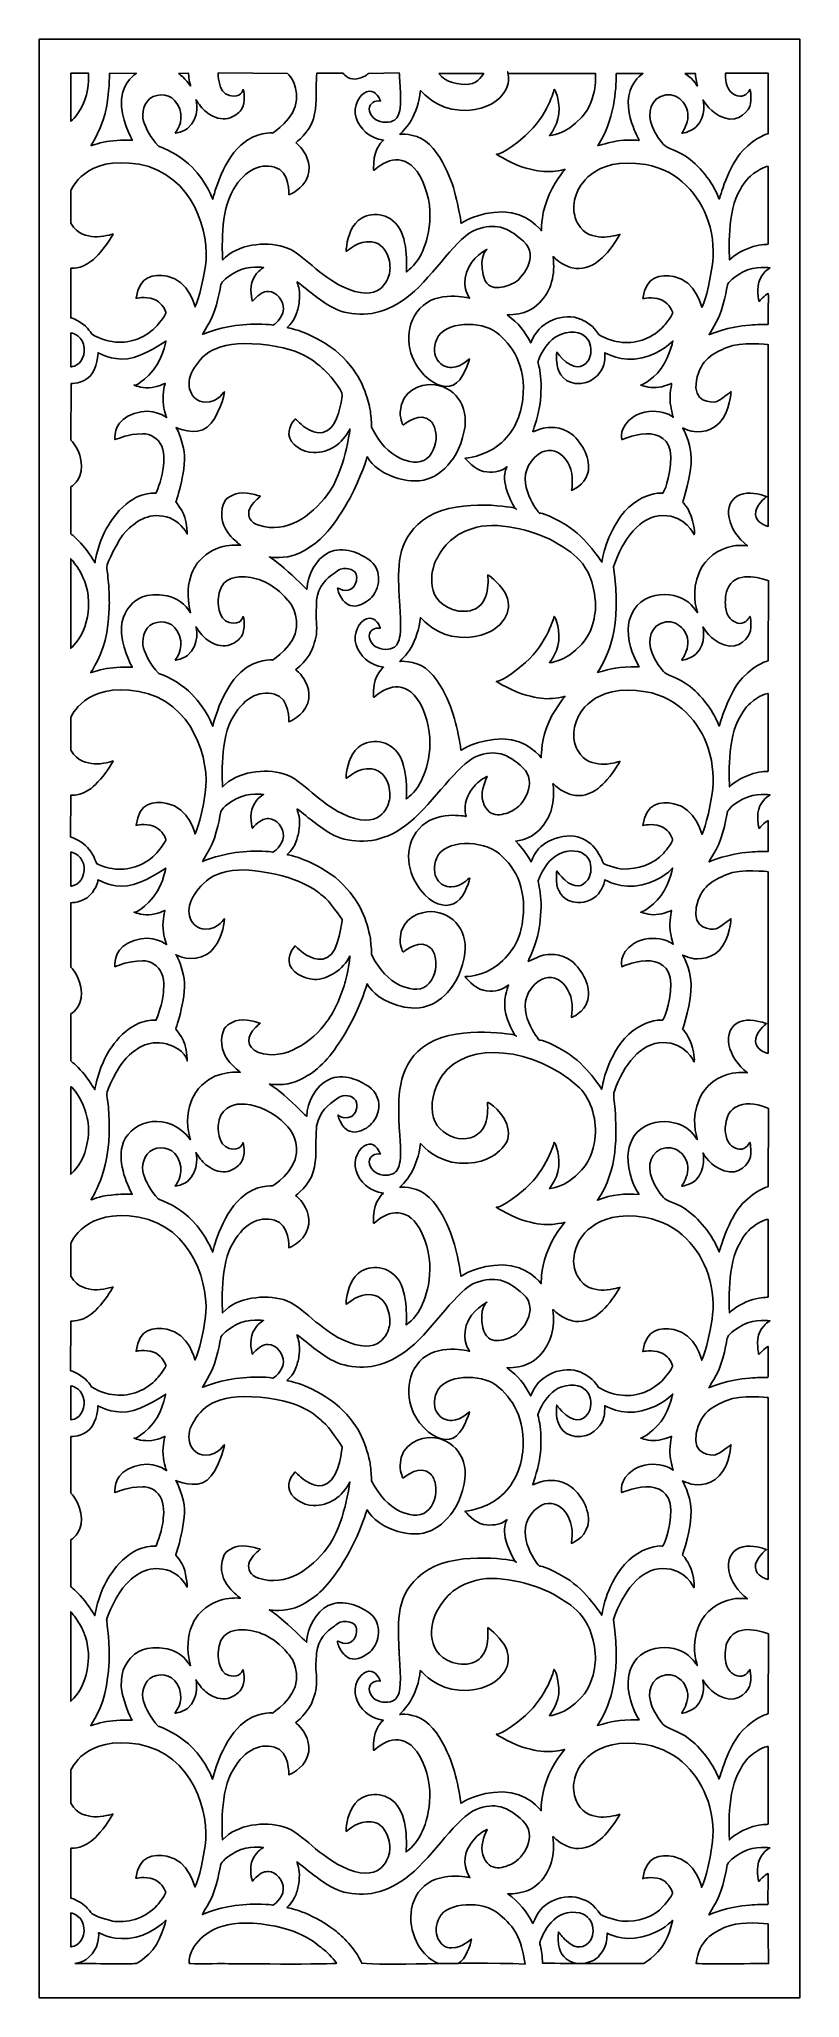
# Model space of a CAD drawing. Header units: centimetres. Extents: x 12.8 to 19.8, y -9 to 9.
import ezdxf

# ---------------------------------------------------------------- set-up
doc = ezdxf.new("R2010")
doc.units = ezdxf.units.CM
doc.header["$MEASUREMENT"] = 0
doc.layers.add('layer 1', color=7, linetype='Continuous')

msp = doc.modelspace()

# ---------------------------------------------------------------- linework, layer by layer
at = {"layer": 'layer 1', "color": 250}
for points, knots in [([(12.77323, 9.00069), (12.77323, 9.00069), (19.76844, 9.00069), (19.76844, 9.00069), (19.76844, 9.00069), (19.76844, 9.00069), (19.76844, -9.00021), (19.76844, -9.00021), (19.76844, -9.00021), (19.76844, -9.00021), (12.77323, -9.00021), (12.77323, -9.00021), (12.77323, -9.00021), (12.77323, -9.00021), (12.77323, 9.00069), (12.77323, 9.00069)], [0, 0, 0, 0, 0.2, 0.2, 0.2, 0.2, 0.4, 0.4, 0.4, 0.4, 0.6, 0.6, 0.6, 0.6, 1, 1, 1, 1]), ([(13.0651, 8.68707), (13.0651, 8.68707), (13.22758, 8.68773), (13.22758, 8.68773), (13.22758, 8.68773), (13.22758, 8.68773), (13.23799, 8.57325), (13.19297, 8.44228), (13.19297, 8.44228), (13.14795, 8.31132), (13.06588, 8.24693), (13.06519, 8.24645), (13.06519, 8.24645), (13.06519, 8.24645), (13.0651, 8.68707), (13.0651, 8.68707)], [0, 0, 0, 0, 0.2, 0.2, 0.2, 0.2, 0.4, 0.4, 0.4, 0.4, 0.6, 0.6, 0.6, 0.6, 1, 1, 1, 1]), ([(13.24878, 8.02191), (13.24806, 8.02308), (13.36501, 8.19207), (13.39498, 8.39186), (13.39498, 8.39186), (13.42495, 8.59164), (13.4194, 8.68665), (13.4194, 8.68665), (13.4194, 8.68665), (13.4194, 8.68665), (13.66595, 8.68701), (13.66595, 8.68701), (13.66595, 8.68701), (13.66595, 8.68701), (13.5464, 8.61493), (13.53081, 8.4476), (13.53081, 8.4476), (13.51522, 8.28026), (13.62985, 8.07233), (13.62985, 8.07233), (13.62985, 8.07233), (13.62985, 8.07233), (13.49557, 8.07572), (13.42365, 8.06385), (13.42365, 8.06385), (13.34851, 8.05603), (13.2495, 8.02074), (13.24878, 8.02191)], [0, 0, 0, 0, 0.125, 0.125, 0.125, 0.125, 0.25, 0.25, 0.25, 0.25, 0.375, 0.375, 0.375, 0.375, 0.5, 0.5, 0.5, 0.5, 0.625, 0.625, 0.625, 0.625, 0.75, 0.75, 0.75, 0.75, 1, 1, 1, 1]), ([(14.02354, 8.13815), (14.02354, 8.13815), (14.10947, 8.23539), (14.06547, 8.35963), (14.06547, 8.35963), (14.02147, 8.48387), (13.91336, 8.51258), (13.82313, 8.47266), (13.82313, 8.47266), (13.73289, 8.43274), (13.71269, 8.31482), (13.73348, 8.24759), (13.73348, 8.24759), (13.75428, 8.18035), (13.79927, 8.09481), (13.86754, 8.02003), (13.86754, 8.02003), (13.87106, 8.01617), (13.87579, 8.01474), (13.88054, 8.01311), (13.88054, 8.01311), (13.97657, 7.98032), (14.09933, 7.9065), (14.17918, 7.82479), (14.17918, 7.82479), (14.31949, 7.68122), (14.3694, 7.52926), (14.3694, 7.52926), (14.3694, 7.52926), (14.3694, 7.52926), (14.44607, 7.86236), (14.62764, 8.02655), (14.62764, 8.02655), (14.77344, 8.15839), (14.9194, 8.13816), (14.9194, 8.13816), (14.9194, 8.13816), (14.9194, 8.13816), (15.13138, 8.27324), (15.14082, 8.44194), (15.14082, 8.44194), (15.15025, 8.61064), (15.05568, 8.68615), (15.05568, 8.68615), (15.05568, 8.68615), (15.05568, 8.68615), (14.42031, 8.69105), (14.42031, 8.69105), (14.42031, 8.69105), (14.42031, 8.69105), (14.41343, 8.5098), (14.52214, 8.48306), (14.52214, 8.48306), (14.63085, 8.45632), (14.64486, 8.52899), (14.64926, 8.5377), (14.64926, 8.5377), (14.65367, 8.54641), (14.67891, 8.41558), (14.63048, 8.35201), (14.63048, 8.35201), (14.58204, 8.28843), (14.46171, 8.21068), (14.30793, 8.33368), (14.30793, 8.33368), (14.27001, 8.36401), (14.24173, 8.40279), (14.21607, 8.4447), (14.21607, 8.4447), (14.21607, 8.4447), (14.25918, 8.28312), (14.13769, 8.18021), (14.13769, 8.18021), (14.06778, 8.13423), (14.02354, 8.13815), (14.02354, 8.13815)], [0, 0, 0, 0, 0.05, 0.05, 0.05, 0.05, 0.1, 0.1, 0.1, 0.1, 0.15, 0.15, 0.15, 0.15, 0.2, 0.2, 0.2, 0.2, 0.25, 0.25, 0.25, 0.25, 0.3, 0.3, 0.3, 0.3, 0.35, 0.35, 0.35, 0.35, 0.4, 0.4, 0.4, 0.4, 0.45, 0.45, 0.45, 0.45, 0.5, 0.5, 0.5, 0.5, 0.55, 0.55, 0.55, 0.55, 0.6, 0.6, 0.6, 0.6, 0.65, 0.65, 0.65, 0.65, 0.7, 0.7, 0.7, 0.7, 0.75, 0.75, 0.75, 0.75, 0.8, 0.8, 0.8, 0.8, 0.85, 0.85, 0.85, 0.85, 0.9, 0.9, 0.9, 0.9, 1, 1, 1, 1]), ([(14.05354, 8.68523), (14.05354, 8.68523), (14.08748, 8.66342), (14.11437, 8.63394), (14.11437, 8.63394), (14.14127, 8.60446), (14.16558, 8.56974), (14.16558, 8.56974), (14.16558, 8.56974), (14.16558, 8.56974), (14.1535, 8.62075), (14.15031, 8.6499), (14.15031, 8.6499), (14.14711, 8.67904), (14.14747, 8.6871), (14.14747, 8.6871), (14.14747, 8.6871), (14.14747, 8.6871), (14.05354, 8.68523), (14.05354, 8.68523)], [0, 0, 0, 0, 0.16666667, 0.16666667, 0.16666667, 0.16666667, 0.33333333, 0.33333333, 0.33333333, 0.33333333, 0.5, 0.5, 0.5, 0.5, 0.66666667, 0.66666667, 0.66666667, 0.66666667, 1, 1, 1, 1]), ([(15.13299, 8.04914), (15.13299, 8.04914), (15.2607, 8.14542), (15.29557, 8.26826), (15.29557, 8.26826), (15.33043, 8.39109), (15.3161, 8.50831), (15.32023, 8.58408), (15.32023, 8.58408), (15.32436, 8.65985), (15.32573, 8.68808), (15.32573, 8.68808), (15.32573, 8.68808), (15.32573, 8.68808), (15.56791, 8.68957), (15.56791, 8.68957), (15.56791, 8.68957), (15.56791, 8.68957), (15.60815, 8.62879), (15.68151, 8.63434), (15.68151, 8.63434), (15.75488, 8.63988), (15.80277, 8.68596), (15.80277, 8.68596), (15.80277, 8.68596), (15.80277, 8.68596), (16.08485, 8.68991), (16.08485, 8.68991), (16.08485, 8.68991), (16.08485, 8.68991), (16.10595, 8.45223), (16.09295, 8.36646), (16.09295, 8.36646), (16.08392, 8.30683), (16.0647, 8.26722), (16.02675, 8.24993), (16.02675, 8.24993), (15.97459, 8.22617), (15.89076, 8.2337), (15.84669, 8.27923), (15.84669, 8.27923), (15.79475, 8.33289), (15.80082, 8.39186), (15.84228, 8.41896), (15.84228, 8.41896), (15.86045, 8.43084), (15.88469, 8.43452), (15.91211, 8.43209), (15.91211, 8.43209), (15.91211, 8.43209), (15.88846, 8.50628), (15.8304, 8.52114), (15.8304, 8.52114), (15.77234, 8.53599), (15.69209, 8.46831), (15.68041, 8.35749), (15.68041, 8.35749), (15.66874, 8.24668), (15.76005, 8.14286), (15.82898, 8.10897), (15.82898, 8.10897), (15.89791, 8.07508), (15.94086, 8.07233), (15.94086, 8.07233), (15.94086, 8.07233), (15.94086, 8.07233), (15.85298, 8.00675), (15.84969, 7.85788), (15.84969, 7.85788), (15.84804, 7.78325), (15.84371, 7.78754), (15.86994, 7.81017), (15.86994, 7.81017), (15.9824, 7.90721), (16.17417, 7.96638), (16.29771, 7.69821), (16.29771, 7.69821), (16.43844, 7.39273), (16.33098, 7.10581), (16.27911, 7.0102), (16.27911, 7.0102), (16.22724, 6.9146), (16.14981, 6.86207), (16.14981, 6.86207), (16.14981, 6.86207), (16.14981, 6.86207), (16.17401, 7.15546), (16.06849, 7.28895), (16.06849, 7.28895), (15.96298, 7.42245), (15.79229, 7.40794), (15.70701, 7.33368), (15.70701, 7.33368), (15.63143, 7.26788), (15.60323, 7.14268), (15.59843, 7.08249), (15.59843, 7.08249), (15.59808, 7.07811), (15.59468, 7.0486), (15.59883, 7.05077), (15.59883, 7.05077), (15.62095, 7.06235), (15.70456, 7.15177), (15.83063, 7.13922), (15.83063, 7.13922), (15.9167, 7.13065), (15.96756, 7.05664), (15.98831, 6.98313), (15.98831, 6.98313), (16.00497, 6.92412), (16.00017, 6.86483), (15.99405, 6.84455), (15.99405, 6.84455), (15.98029, 6.79901), (15.91604, 6.55318), (15.55415, 6.72997), (15.55415, 6.72997), (15.46839, 6.77187), (15.37267, 6.84423), (15.28294, 6.91919), (15.28294, 6.91919), (15.20593, 6.98353), (15.11884, 7.06547), (15.02116, 7.09361), (15.02116, 7.09361), (14.85286, 7.14209), (14.59373, 7.11919), (14.46104, 6.9719), (14.46104, 6.9719), (14.46104, 6.9719), (14.4313, 7.3688), (14.53773, 7.5788), (14.53773, 7.5788), (14.64415, 7.78881), (14.79279, 7.86409), (14.93775, 7.82447), (14.93775, 7.82447), (15.08271, 7.78485), (15.06987, 7.57088), (15.06987, 7.57088), (15.06987, 7.57088), (15.06987, 7.57088), (15.20221, 7.61855), (15.24352, 7.74083), (15.24352, 7.74083), (15.28484, 7.86311), (15.21032, 7.96946), (15.1793, 8.00476), (15.1793, 8.00476), (15.14827, 8.04006), (15.13299, 8.04914), (15.13299, 8.04914)], [0, 0, 0, 0, 0.02564103, 0.02564103, 0.02564103, 0.02564103, 0.05128205, 0.05128205, 0.05128205, 0.05128205, 0.07692308, 0.07692308, 0.07692308, 0.07692308, 0.1025641, 0.1025641, 0.1025641, 0.1025641, 0.12820513, 0.12820513, 0.12820513, 0.12820513, 0.15384615, 0.15384615, 0.15384615, 0.15384615, 0.17948718, 0.17948718, 0.17948718, 0.17948718, 0.20512821, 0.20512821, 0.20512821, 0.20512821, 0.23076923, 0.23076923, 0.23076923, 0.23076923, 0.25641026, 0.25641026, 0.25641026, 0.25641026, 0.28205128, 0.28205128, 0.28205128, 0.28205128, 0.30769231, 0.30769231, 0.30769231, 0.30769231, 0.33333333, 0.33333333, 0.33333333, 0.33333333, 0.35897436, 0.35897436, 0.35897436, 0.35897436, 0.38461538, 0.38461538, 0.38461538, 0.38461538, 0.41025641, 0.41025641, 0.41025641, 0.41025641, 0.43589744, 0.43589744, 0.43589744, 0.43589744, 0.46153846, 0.46153846, 0.46153846, 0.46153846, 0.48717949, 0.48717949, 0.48717949, 0.48717949, 0.51282051, 0.51282051, 0.51282051, 0.51282051, 0.53846154, 0.53846154, 0.53846154, 0.53846154, 0.56410256, 0.56410256, 0.56410256, 0.56410256, 0.58974359, 0.58974359, 0.58974359, 0.58974359, 0.61538462, 0.61538462, 0.61538462, 0.61538462, 0.64102564, 0.64102564, 0.64102564, 0.64102564, 0.66666667, 0.66666667, 0.66666667, 0.66666667, 0.69230769, 0.69230769, 0.69230769, 0.69230769, 0.71794872, 0.71794872, 0.71794872, 0.71794872, 0.74358974, 0.74358974, 0.74358974, 0.74358974, 0.76923077, 0.76923077, 0.76923077, 0.76923077, 0.79487179, 0.79487179, 0.79487179, 0.79487179, 0.82051282, 0.82051282, 0.82051282, 0.82051282, 0.84615385, 0.84615385, 0.84615385, 0.84615385, 0.87179487, 0.87179487, 0.87179487, 0.87179487, 0.8974359, 0.8974359, 0.8974359, 0.8974359, 0.92307692, 0.92307692, 0.92307692, 0.92307692, 0.94871795, 0.94871795, 0.94871795, 0.94871795, 1, 1, 1, 1]), ([(16.08989, 8.12548), (16.08521, 8.12363), (16.15391, 8.18248), (16.19434, 8.25452), (16.19434, 8.25452), (16.23477, 8.32656), (16.26917, 8.42047), (16.28017, 8.52859), (16.28017, 8.52859), (16.31106, 8.49924), (16.43256, 8.36073), (16.64113, 8.3472), (16.64113, 8.3472), (16.8497, 8.33366), (16.96907, 8.42205), (17.00869, 8.46245), (17.00869, 8.46245), (17.04831, 8.50285), (17.09651, 8.56787), (17.08865, 8.65188), (17.08865, 8.65188), (17.08079, 8.73589), (17.08315, 8.68667), (17.08315, 8.68667), (17.08315, 8.68667), (17.08315, 8.68667), (17.88837, 8.68629), (17.88837, 8.68629), (17.88837, 8.68629), (17.88837, 8.68629), (17.91385, 8.4515), (17.7628, 8.28376), (17.7628, 8.28376), (17.61175, 8.11601), (17.46589, 8.11403), (17.46589, 8.11403), (17.46589, 8.11403), (17.46589, 8.11403), (17.56379, 8.22782), (17.55396, 8.3668), (17.55396, 8.3668), (17.54413, 8.50578), (17.50974, 8.53973), (17.50974, 8.53973), (17.50974, 8.53973), (17.50974, 8.53973), (17.44966, 8.29615), (17.2469, 8.11638), (17.2469, 8.11638), (17.04413, 7.9366), (16.97788, 7.94239), (16.97788, 7.94239), (16.97788, 7.94239), (16.97788, 7.94239), (17.14206, 7.84109), (17.25303, 7.81479), (17.25303, 7.81479), (17.36399, 7.78849), (17.41974, 7.77749), (17.49596, 7.78572), (17.49596, 7.78572), (17.57218, 7.79395), (17.60866, 7.80394), (17.60866, 7.80394), (17.60866, 7.80394), (17.60866, 7.80394), (17.49532, 7.67273), (17.44026, 7.51615), (17.44026, 7.51615), (17.38521, 7.35957), (17.39143, 7.24023), (17.39143, 7.24023), (17.39143, 7.24023), (17.39143, 7.24023), (17.26281, 7.41333), (17.03603, 7.41333), (17.03603, 7.41333), (16.80924, 7.41333), (16.65344, 7.30936), (16.65344, 7.30936), (16.65344, 7.30936), (16.65344, 7.30936), (16.62209, 7.55902), (16.54188, 7.7475), (16.54188, 7.7475), (16.50115, 7.84321), (16.42689, 7.98734), (16.32558, 8.0627), (16.32558, 8.0627), (16.22256, 8.13932), (16.09219, 8.12639), (16.08989, 8.12548)], [0, 0, 0, 0, 0.04166667, 0.04166667, 0.04166667, 0.04166667, 0.08333333, 0.08333333, 0.08333333, 0.08333333, 0.125, 0.125, 0.125, 0.125, 0.16666667, 0.16666667, 0.16666667, 0.16666667, 0.20833333, 0.20833333, 0.20833333, 0.20833333, 0.25, 0.25, 0.25, 0.25, 0.29166667, 0.29166667, 0.29166667, 0.29166667, 0.33333333, 0.33333333, 0.33333333, 0.33333333, 0.375, 0.375, 0.375, 0.375, 0.41666667, 0.41666667, 0.41666667, 0.41666667, 0.45833333, 0.45833333, 0.45833333, 0.45833333, 0.5, 0.5, 0.5, 0.5, 0.54166667, 0.54166667, 0.54166667, 0.54166667, 0.58333333, 0.58333333, 0.58333333, 0.58333333, 0.625, 0.625, 0.625, 0.625, 0.66666667, 0.66666667, 0.66666667, 0.66666667, 0.70833333, 0.70833333, 0.70833333, 0.70833333, 0.75, 0.75, 0.75, 0.75, 0.79166667, 0.79166667, 0.79166667, 0.79166667, 0.83333333, 0.83333333, 0.83333333, 0.83333333, 0.875, 0.875, 0.875, 0.875, 0.91666667, 0.91666667, 0.91666667, 0.91666667, 1, 1, 1, 1]), ([(16.44732, 8.68667), (16.44732, 8.68667), (16.86151, 8.68582), (16.86151, 8.68582), (16.86151, 8.68582), (16.86151, 8.68582), (16.81514, 8.59587), (16.72554, 8.58654), (16.72554, 8.58654), (16.6367, 8.57728), (16.50535, 8.60313), (16.44732, 8.68667)], [0, 0, 0, 0, 0.25, 0.25, 0.25, 0.25, 0.5, 0.5, 0.5, 0.5, 1, 1, 1, 1]), ([(18.07936, 8.68535), (18.07936, 8.68535), (18.32471, 8.68607), (18.32471, 8.68607), (18.32471, 8.68607), (18.32471, 8.68607), (18.22044, 8.61801), (18.19627, 8.48028), (18.19627, 8.48028), (18.1721, 8.34255), (18.23654, 8.18553), (18.25382, 8.14891), (18.25382, 8.14891), (18.27109, 8.11229), (18.29035, 8.07044), (18.29035, 8.07044), (18.29035, 8.07044), (18.29035, 8.07044), (18.15563, 8.07735), (18.09271, 8.06625), (18.09271, 8.06625), (18.02978, 8.05514), (17.90929, 8.02165), (17.90929, 8.02165), (17.90929, 8.02165), (17.98258, 8.13395), (18.0291, 8.25588), (18.05337, 8.39049), (18.05337, 8.39049), (18.07499, 8.51043), (18.08016, 8.59513), (18.07936, 8.68535)], [0, 0, 0, 0, 0.11111111, 0.11111111, 0.11111111, 0.11111111, 0.22222222, 0.22222222, 0.22222222, 0.22222222, 0.33333333, 0.33333333, 0.33333333, 0.33333333, 0.44444444, 0.44444444, 0.44444444, 0.44444444, 0.55555556, 0.55555556, 0.55555556, 0.55555556, 0.66666667, 0.66666667, 0.66666667, 0.66666667, 0.77777778, 0.77777778, 0.77777778, 0.77777778, 1, 1, 1, 1]), ([(18.68286, 8.13692), (18.68286, 8.13692), (18.71567, 8.18589), (18.73189, 8.24182), (18.73189, 8.24182), (18.77008, 8.37351), (18.66207, 8.50709), (18.5371, 8.48856), (18.5371, 8.48856), (18.39681, 8.46775), (18.35953, 8.31984), (18.41044, 8.20049), (18.41044, 8.20049), (18.44006, 8.13103), (18.49245, 8.04921), (18.52873, 8.02081), (18.52873, 8.02081), (18.5766, 7.98334), (18.67629, 7.97731), (18.80623, 7.85517), (18.80623, 7.85517), (18.86622, 7.79878), (18.92456, 7.72706), (18.97031, 7.64985), (18.97031, 7.64985), (18.99308, 7.61142), (19.01038, 7.5701), (19.02789, 7.53166), (19.02789, 7.53166), (19.02789, 7.53166), (19.11399, 7.84376), (19.24313, 7.97634), (19.24313, 7.97634), (19.37228, 8.10891), (19.47814, 8.13177), (19.47814, 8.13177), (19.47814, 8.13177), (19.47814, 8.13177), (19.47814, 8.68723), (19.47814, 8.68723), (19.47814, 8.68723), (19.47814, 8.68723), (19.08435, 8.68723), (19.08435, 8.68723), (19.08435, 8.68723), (19.08435, 8.68723), (19.0751, 8.57767), (19.12801, 8.51943), (19.12801, 8.51943), (19.16189, 8.48213), (19.2276, 8.45655), (19.27244, 8.49352), (19.27244, 8.49352), (19.3117, 8.52588), (19.30911, 8.55722), (19.31451, 8.52407), (19.31451, 8.52407), (19.3185, 8.49959), (19.32176, 8.45068), (19.31483, 8.40711), (19.31483, 8.40711), (19.30509, 8.34583), (19.20871, 8.22972), (19.07409, 8.27768), (19.07409, 8.27768), (18.93946, 8.32564), (18.89634, 8.41981), (18.87756, 8.4421), (18.87756, 8.4421), (18.87756, 8.4421), (18.91672, 8.29399), (18.81243, 8.19243), (18.81243, 8.19243), (18.74332, 8.13855), (18.68286, 8.13692), (18.68286, 8.13692)], [0, 0, 0, 0, 0.05, 0.05, 0.05, 0.05, 0.1, 0.1, 0.1, 0.1, 0.15, 0.15, 0.15, 0.15, 0.2, 0.2, 0.2, 0.2, 0.25, 0.25, 0.25, 0.25, 0.3, 0.3, 0.3, 0.3, 0.35, 0.35, 0.35, 0.35, 0.4, 0.4, 0.4, 0.4, 0.45, 0.45, 0.45, 0.45, 0.5, 0.5, 0.5, 0.5, 0.55, 0.55, 0.55, 0.55, 0.6, 0.6, 0.6, 0.6, 0.65, 0.65, 0.65, 0.65, 0.7, 0.7, 0.7, 0.7, 0.75, 0.75, 0.75, 0.75, 0.8, 0.8, 0.8, 0.8, 0.85, 0.85, 0.85, 0.85, 0.9, 0.9, 0.9, 0.9, 1, 1, 1, 1]), ([(18.71106, 8.68625), (18.71106, 8.68625), (18.80704, 8.68637), (18.80704, 8.68637), (18.80704, 8.68637), (18.80704, 8.68637), (18.81162, 8.64323), (18.81394, 8.63072), (18.81394, 8.63072), (18.81626, 8.61821), (18.82639, 8.57192), (18.82639, 8.56942), (18.82639, 8.56942), (18.82639, 8.56692), (18.79534, 8.61664), (18.76869, 8.64104), (18.76869, 8.64104), (18.74205, 8.66543), (18.71106, 8.68625), (18.71106, 8.68625)], [0, 0, 0, 0, 0.16666667, 0.16666667, 0.16666667, 0.16666667, 0.33333333, 0.33333333, 0.33333333, 0.33333333, 0.5, 0.5, 0.5, 0.5, 0.66666667, 0.66666667, 0.66666667, 0.66666667, 1, 1, 1, 1]), ([(13.93882, 6.49144), (13.94435, 6.4757), (13.8819, 6.39521), (13.85717, 6.36781), (13.85717, 6.36781), (13.76012, 6.2603), (13.61576, 6.20371), (13.4745, 6.21751), (13.4745, 6.21751), (13.39304, 6.22548), (13.34344, 6.24566), (13.31177, 6.26097), (13.31177, 6.26097), (13.27752, 6.27752), (13.25692, 6.29037), (13.25692, 6.29037), (13.25692, 6.29037), (13.25692, 6.29037), (13.22145, 6.35509), (13.15784, 6.39472), (13.15784, 6.39472), (13.09422, 6.43434), (13.06364, 6.43962), (13.06364, 6.43962), (13.06364, 6.43962), (13.06364, 6.43962), (13.06509, 6.89529), (13.06509, 6.89529), (13.06509, 6.89529), (13.0651, 6.89951), (13.15263, 6.88356), (13.25184, 6.95923), (13.25184, 6.95923), (13.30192, 6.99743), (13.37434, 7.07922), (13.41949, 7.15297), (13.41949, 7.15297), (13.43213, 7.17362), (13.44605, 7.19292), (13.45378, 7.2109), (13.45378, 7.2109), (13.45378, 7.2109), (13.34806, 7.17728), (13.28078, 7.18521), (13.28078, 7.18521), (13.2135, 7.19313), (13.12871, 7.20141), (13.06607, 7.31017), (13.06607, 7.31017), (13.06591, 7.33358), (13.06611, 7.57446), (13.06593, 7.61153), (13.06593, 7.61153), (13.06593, 7.61153), (13.19391, 7.9387), (13.69151, 7.85074), (13.69151, 7.85074), (14.18912, 7.76278), (14.34811, 7.21228), (14.30163, 6.91643), (14.30163, 6.91643), (14.25514, 6.62057), (14.20673, 6.5385), (14.20673, 6.5385), (14.20673, 6.5385), (14.20673, 6.5385), (14.15609, 6.78098), (13.94912, 6.82139), (13.94912, 6.82139), (13.82482, 6.84566), (13.69395, 6.83018), (13.66509, 6.61933), (13.66509, 6.61933), (13.66509, 6.61933), (13.74721, 6.63836), (13.82538, 6.61122), (13.82538, 6.61122), (13.89251, 6.58791), (13.92665, 6.52607), (13.93882, 6.49144)], [0, 0, 0, 0, 0.04761905, 0.04761905, 0.04761905, 0.04761905, 0.0952381, 0.0952381, 0.0952381, 0.0952381, 0.14285714, 0.14285714, 0.14285714, 0.14285714, 0.19047619, 0.19047619, 0.19047619, 0.19047619, 0.23809524, 0.23809524, 0.23809524, 0.23809524, 0.28571429, 0.28571429, 0.28571429, 0.28571429, 0.33333333, 0.33333333, 0.33333333, 0.33333333, 0.38095238, 0.38095238, 0.38095238, 0.38095238, 0.42857143, 0.42857143, 0.42857143, 0.42857143, 0.47619048, 0.47619048, 0.47619048, 0.47619048, 0.52380952, 0.52380952, 0.52380952, 0.52380952, 0.57142857, 0.57142857, 0.57142857, 0.57142857, 0.61904762, 0.61904762, 0.61904762, 0.61904762, 0.66666667, 0.66666667, 0.66666667, 0.66666667, 0.71428571, 0.71428571, 0.71428571, 0.71428571, 0.76190476, 0.76190476, 0.76190476, 0.76190476, 0.80952381, 0.80952381, 0.80952381, 0.80952381, 0.85714286, 0.85714286, 0.85714286, 0.85714286, 0.9047619, 0.9047619, 0.9047619, 0.9047619, 1, 1, 1, 1]), ([(18.59937, 6.48833), (18.6049, 6.4726), (18.54244, 6.3921), (18.51771, 6.3647), (18.51771, 6.3647), (18.42066, 6.2572), (18.27631, 6.2006), (18.13505, 6.21441), (18.13505, 6.21441), (18.05359, 6.22237), (18.00398, 6.24256), (17.97231, 6.25786), (17.97231, 6.25786), (17.93806, 6.27441), (17.91747, 6.28727), (17.91747, 6.28727), (17.91747, 6.28727), (17.91747, 6.28727), (17.88199, 6.35199), (17.81838, 6.39161), (17.81838, 6.39161), (17.75477, 6.43123), (17.72419, 6.43652), (17.72419, 6.43652), (17.72419, 6.43652), (17.65162, 6.46331), (17.54005, 6.44539), (17.47216, 6.40938), (17.47216, 6.40938), (17.39684, 6.36941), (17.33574, 6.3162), (17.29456, 6.20856), (17.29456, 6.20856), (17.23329, 6.32727), (17.18364, 6.38405), (17.07773, 6.46813), (17.07773, 6.46813), (17.23516, 6.46791), (17.31475, 6.51577), (17.37416, 6.57731), (17.37416, 6.57731), (17.48475, 6.69187), (17.52022, 6.83654), (17.49888, 7.00133), (17.49888, 7.00133), (17.49758, 7.01137), (17.5215, 6.97565), (17.56906, 6.94646), (17.56906, 6.94646), (17.59986, 6.92756), (17.63242, 6.90966), (17.67556, 6.89952), (17.67556, 6.89952), (17.76097, 6.87943), (17.84109, 6.90366), (17.91375, 6.95908), (17.91375, 6.95908), (17.96383, 6.99727), (18.03489, 7.07611), (18.08003, 7.14987), (18.08003, 7.14987), (18.09267, 7.17052), (18.10659, 7.18982), (18.11432, 7.2078), (18.11432, 7.2078), (18.11432, 7.2078), (18.00861, 7.17418), (17.94132, 7.1821), (17.94132, 7.1821), (17.87404, 7.19003), (17.78926, 7.19831), (17.72662, 7.30707), (17.72662, 7.30707), (17.71491, 7.32943), (17.68916, 7.3824), (17.68916, 7.44734), (17.68916, 7.44734), (17.68917, 7.51754), (17.71203, 7.57743), (17.72648, 7.60843), (17.72648, 7.60843), (17.72648, 7.60843), (17.85445, 7.93559), (18.35206, 7.84764), (18.35206, 7.84764), (18.65917, 7.79335), (18.8455, 7.5654), (18.92595, 7.32734), (18.92595, 7.32734), (18.97585, 7.17969), (18.97997, 7.02658), (18.96217, 6.91332), (18.96217, 6.91332), (18.91569, 6.61747), (18.86728, 6.5354), (18.86728, 6.5354), (18.86728, 6.5354), (18.86728, 6.5354), (18.81663, 6.77788), (18.60967, 6.81829), (18.60967, 6.81829), (18.48537, 6.84256), (18.3545, 6.82707), (18.32564, 6.61622), (18.32564, 6.61622), (18.32564, 6.61622), (18.40776, 6.63526), (18.48593, 6.60812), (18.48593, 6.60812), (18.55305, 6.58481), (18.5872, 6.52296), (18.59937, 6.48833)], [0, 0, 0, 0, 0.03448276, 0.03448276, 0.03448276, 0.03448276, 0.06896552, 0.06896552, 0.06896552, 0.06896552, 0.10344828, 0.10344828, 0.10344828, 0.10344828, 0.13793103, 0.13793103, 0.13793103, 0.13793103, 0.17241379, 0.17241379, 0.17241379, 0.17241379, 0.20689655, 0.20689655, 0.20689655, 0.20689655, 0.24137931, 0.24137931, 0.24137931, 0.24137931, 0.27586207, 0.27586207, 0.27586207, 0.27586207, 0.31034483, 0.31034483, 0.31034483, 0.31034483, 0.34482759, 0.34482759, 0.34482759, 0.34482759, 0.37931034, 0.37931034, 0.37931034, 0.37931034, 0.4137931, 0.4137931, 0.4137931, 0.4137931, 0.44827586, 0.44827586, 0.44827586, 0.44827586, 0.48275862, 0.48275862, 0.48275862, 0.48275862, 0.51724138, 0.51724138, 0.51724138, 0.51724138, 0.55172414, 0.55172414, 0.55172414, 0.55172414, 0.5862069, 0.5862069, 0.5862069, 0.5862069, 0.62068966, 0.62068966, 0.62068966, 0.62068966, 0.65517241, 0.65517241, 0.65517241, 0.65517241, 0.68965517, 0.68965517, 0.68965517, 0.68965517, 0.72413793, 0.72413793, 0.72413793, 0.72413793, 0.75862069, 0.75862069, 0.75862069, 0.75862069, 0.79310345, 0.79310345, 0.79310345, 0.79310345, 0.82758621, 0.82758621, 0.82758621, 0.82758621, 0.86206897, 0.86206897, 0.86206897, 0.86206897, 0.89655172, 0.89655172, 0.89655172, 0.89655172, 0.93103448, 0.93103448, 0.93103448, 0.93103448, 1, 1, 1, 1]), ([(19.47746, 7.11599), (19.47746, 7.11435), (19.41259, 7.11622), (19.33869, 7.09434), (19.33869, 7.09434), (19.25853, 7.07062), (19.16724, 7.0213), (19.1229, 6.97209), (19.1229, 6.97209), (19.1229, 6.97209), (19.09316, 7.36898), (19.19959, 7.57899), (19.19959, 7.57899), (19.22887, 7.63677), (19.26618, 7.70143), (19.31376, 7.74297), (19.31376, 7.74297), (19.39047, 7.80995), (19.47744, 7.83712), (19.47744, 7.83038), (19.47744, 7.83038), (19.47744, 7.83038), (19.47746, 7.11599), (19.47746, 7.11599)], [0, 0, 0, 0, 0.14285714, 0.14285714, 0.14285714, 0.14285714, 0.28571429, 0.28571429, 0.28571429, 0.28571429, 0.42857143, 0.42857143, 0.42857143, 0.42857143, 0.57142857, 0.57142857, 0.57142857, 0.57142857, 0.71428571, 0.71428571, 0.71428571, 0.71428571, 1, 1, 1, 1]), ([(15.83003, 3.86905), (15.83003, 3.86905), (15.75424, 3.79617), (15.68087, 3.79063), (15.68087, 3.79063), (15.60751, 3.78508), (15.56727, 3.84586), (15.56727, 3.84586), (15.56727, 3.84586), (15.53444, 3.88935), (15.5214, 3.92218), (15.51646, 3.95428), (15.51646, 3.95428), (15.51431, 3.96828), (15.60046, 3.8919), (15.66597, 3.96856), (15.66597, 3.96856), (15.68592, 3.99192), (15.70235, 4.04763), (15.68916, 4.08432), (15.68916, 4.08432), (15.67789, 4.11569), (15.63882, 4.13033), (15.62996, 4.13027), (15.62996, 4.13027), (15.61721, 4.1302), (15.58263, 4.14386), (15.54329, 4.12971), (15.54329, 4.12971), (15.52465, 4.12301), (15.50928, 4.10655), (15.48911, 4.09384), (15.48911, 4.09384), (15.41704, 4.04845), (15.33897, 3.97103), (15.32509, 3.84437), (15.32509, 3.84437), (15.32509, 3.84437), (15.32371, 3.81614), (15.31958, 3.74037), (15.31958, 3.74037), (15.31662, 3.68592), (15.33144, 3.61153), (15.32243, 3.52755), (15.32243, 3.52755), (15.3189, 3.49468), (15.30473, 3.45909), (15.29492, 3.42455), (15.29492, 3.42455), (15.26006, 3.30171), (15.13235, 3.20543), (15.13235, 3.20543), (15.13235, 3.20543), (15.13235, 3.20543), (15.14763, 3.19635), (15.17865, 3.16105), (15.17865, 3.16105), (15.20968, 3.12575), (15.28419, 3.0194), (15.24288, 2.89712), (15.24288, 2.89712), (15.20157, 2.77484), (15.06922, 2.72717), (15.06922, 2.72717), (15.06922, 2.72717), (15.06922, 2.72717), (15.08207, 2.94114), (14.93711, 2.98076), (14.93711, 2.98076), (14.79214, 3.02039), (14.64351, 2.9451), (14.53708, 2.7351), (14.53708, 2.7351), (14.43066, 2.52509), (14.4604, 2.12819), (14.4604, 2.12819), (14.4604, 2.12819), (14.59309, 2.27548), (14.85222, 2.29838), (15.02052, 2.24991), (15.02052, 2.24991), (15.1182, 2.22176), (15.20529, 2.13982), (15.2823, 2.07548), (15.2823, 2.07548), (15.37203, 2.00052), (15.46774, 1.92816), (15.55351, 1.88626), (15.55351, 1.88626), (15.9154, 1.70947), (15.97965, 1.9553), (15.99341, 2.00084), (15.99341, 2.00084), (15.99953, 2.02112), (16.00433, 2.08041), (15.98767, 2.13942), (15.98767, 2.13942), (15.96692, 2.21293), (15.91605, 2.28694), (15.82999, 2.29551), (15.82999, 2.29551), (15.70391, 2.30806), (15.62031, 2.21864), (15.59819, 2.20706), (15.59819, 2.20706), (15.59404, 2.20489), (15.59744, 2.2344), (15.59779, 2.23879), (15.59779, 2.23879), (15.60259, 2.29897), (15.63079, 2.42417), (15.70637, 2.48997), (15.70637, 2.48997), (15.79165, 2.56423), (15.96233, 2.57874), (16.06785, 2.44524), (16.06785, 2.44524), (16.17337, 2.31175), (16.14917, 2.01836), (16.14917, 2.01836), (16.14917, 2.01836), (16.14917, 2.01836), (16.22659, 2.07089), (16.27846, 2.16649), (16.27846, 2.16649), (16.33033, 2.2621), (16.4378, 2.54902), (16.29707, 2.8545), (16.29707, 2.8545), (16.17353, 3.12267), (15.98175, 3.06351), (15.8693, 2.96646), (15.8693, 2.96646), (15.84307, 2.94383), (15.8474, 2.93954), (15.84905, 3.01417), (15.84905, 3.01417), (15.85234, 3.16304), (15.94022, 3.22862), (15.94022, 3.22862), (15.94022, 3.22862), (15.94022, 3.22862), (15.89727, 3.23137), (15.82833, 3.26526), (15.82833, 3.26526), (15.7594, 3.29915), (15.6681, 3.40297), (15.67977, 3.51378), (15.67977, 3.51378), (15.69144, 3.6246), (15.7717, 3.69228), (15.82975, 3.67743), (15.82975, 3.67743), (15.88781, 3.66257), (15.91147, 3.58838), (15.91147, 3.58838), (15.91147, 3.58838), (15.88404, 3.59081), (15.85981, 3.58713), (15.84164, 3.57525), (15.84164, 3.57525), (15.80018, 3.54815), (15.79411, 3.48918), (15.84605, 3.43552), (15.84605, 3.43552), (15.89012, 3.38999), (15.97394, 3.38246), (16.02611, 3.40622), (16.02611, 3.40622), (16.06406, 3.42351), (16.08328, 3.46312), (16.09231, 3.52275), (16.09231, 3.52275), (16.10531, 3.60852), (16.08285, 3.88597), (16.08285, 3.88597), (16.08285, 3.88597), (16.07419, 4.13911), (16.052, 4.38507), (16.29929, 4.57731), (16.29929, 4.57731), (16.57453, 4.79128), (17.09811, 4.70146), (17.14093, 4.69354), (17.14093, 4.69354), (17.18374, 4.68561), (17.15805, 4.62882), (17.08098, 4.83354), (17.08098, 4.83354), (17.00392, 5.03826), (17.11592, 5.1002), (17.06088, 5.06009), (17.06088, 5.06009), (17.00584, 5.01997), (16.93704, 5.017), (16.85999, 5.0274), (16.85999, 5.0274), (16.78293, 5.0378), (16.69035, 5.14782), (16.69035, 5.14782), (16.69035, 5.14782), (16.69035, 5.14782), (16.86934, 5.16479), (17.00189, 5.27128), (17.00189, 5.27128), (17.14037, 5.38254), (17.20509, 5.54704), (17.22098, 5.69458), (17.22098, 5.69458), (17.254, 6.00124), (17.11969, 6.19618), (16.97878, 6.30553), (16.97878, 6.30553), (16.83786, 6.41489), (16.49913, 6.41008), (16.43007, 6.24475), (16.43007, 6.24475), (16.36101, 6.07941), (16.47001, 5.97817), (16.56813, 5.98312), (16.56813, 5.98312), (16.66626, 5.98808), (16.73504, 6.0762), (16.73137, 6.06135), (16.73137, 6.06135), (16.7277, 6.04649), (16.66809, 5.8554), (16.58097, 5.82173), (16.58097, 5.82173), (16.49385, 5.78807), (16.38514, 5.82196), (16.27255, 5.9618), (16.27255, 5.9618), (16.15997, 6.10164), (16.11882, 6.35172), (16.27295, 6.52492), (16.27295, 6.52492), (16.42707, 6.69812), (16.73334, 6.62081), (16.73334, 6.62081), (16.73334, 6.62081), (16.73334, 6.62081), (16.65627, 6.7105), (16.70231, 6.85531), (16.70231, 6.85531), (16.74836, 7.00012), (16.89148, 7.06928), (16.89148, 7.06928), (16.89148, 7.06928), (16.89148, 7.06928), (16.81642, 7.01417), (16.85545, 6.83586), (16.85545, 6.83586), (16.89448, 6.65755), (17.06151, 6.72415), (17.13415, 6.75742), (17.13415, 6.75742), (17.20678, 6.79069), (17.38192, 7.0036), (17.22656, 7.1436), (17.22656, 7.1436), (17.0712, 7.28361), (16.96557, 7.30873), (16.79383, 7.25168), (16.79383, 7.25168), (16.62209, 7.19462), (16.40572, 6.8319), (16.18369, 6.64963), (16.18369, 6.64963), (15.96166, 6.46736), (15.76899, 6.45151), (15.57815, 6.49311), (15.57815, 6.49311), (15.4205, 6.52748), (15.21527, 6.72241), (15.15781, 6.7625), (15.15781, 6.7625), (15.14572, 6.77094), (15.14397, 6.77348), (15.14637, 6.76515), (15.14637, 6.76515), (15.1582, 6.72397), (15.17502, 6.69017), (15.16491, 6.58846), (15.16491, 6.58846), (15.16108, 6.54987), (15.15073, 6.51093), (15.1379, 6.47471), (15.1379, 6.47471), (15.10332, 6.37705), (15.04542, 6.35276), (15.05552, 6.34983), (15.05552, 6.34983), (15.06737, 6.3464), (15.24891, 6.32322), (15.49477, 6.1415), (15.49477, 6.1415), (15.71839, 5.95207), (15.77322, 5.7827), (15.81508, 5.60587), (15.81508, 5.60587), (15.82142, 5.5791), (15.82648, 5.50844), (15.83005, 5.46396), (15.83005, 5.46396), (15.8314, 5.44722), (15.82913, 5.43365), (15.83179, 5.4284), (15.83179, 5.4284), (15.90258, 5.28902), (15.98956, 5.19842), (16.08897, 5.15088), (16.08897, 5.15088), (16.16188, 5.11603), (16.26906, 5.08954), (16.33772, 5.146), (16.33772, 5.146), (16.40561, 5.2018), (16.43533, 5.30633), (16.4189, 5.39359), (16.4189, 5.39359), (16.41196, 5.43043), (16.39892, 5.4677), (16.37549, 5.49014), (16.37549, 5.49014), (16.27838, 5.58313), (16.14134, 5.46889), (16.12618, 5.45664), (16.12618, 5.45664), (16.11901, 5.45086), (16.11419, 5.46079), (16.10809, 5.48245), (16.10809, 5.48245), (16.10254, 5.50218), (16.09225, 5.53132), (16.09351, 5.57271), (16.09351, 5.57271), (16.09987, 5.78162), (16.29694, 5.82757), (16.37402, 5.82612), (16.37402, 5.82612), (16.59073, 5.82204), (16.73151, 5.63215), (16.68264, 5.40099), (16.68264, 5.40099), (16.64622, 5.22871), (16.57662, 5.12652), (16.50237, 5.05631), (16.50237, 5.05631), (16.42811, 4.98609), (16.34445, 4.94108), (16.22807, 4.94041), (16.22807, 4.94041), (16.13369, 4.93987), (16.05978, 4.96568), (15.99961, 4.99039), (15.99961, 4.99039), (15.84279, 5.05479), (15.78987, 5.16332), (15.78987, 5.16332), (15.78987, 5.16332), (15.78987, 5.16332), (15.73519, 4.97289), (15.62913, 4.78036), (15.62913, 4.78036), (15.5295, 4.59951), (15.41066, 4.43273), (15.28797, 4.3491), (15.28797, 4.3491), (15.22623, 4.30702), (15.16296, 4.27042), (15.10558, 4.25478), (15.10558, 4.25478), (14.97933, 4.22037), (14.88154, 4.24559), (14.891, 4.24151), (14.891, 4.24151), (14.89654, 4.23912), (14.9597, 4.19678), (15.02546, 4.13953), (15.02546, 4.13953), (15.12307, 4.05456), (15.2342, 3.94429), (15.2342, 3.94429), (15.2342, 3.94429), (15.24071, 4.07783), (15.32093, 4.22652), (15.43321, 4.28176), (15.43321, 4.28176), (15.57236, 4.35021), (15.72842, 4.27015), (15.80454, 4.21856), (15.80454, 4.21856), (15.9166, 4.14261), (15.92472, 3.97935), (15.83009, 3.86912), (15.83009, 3.86912), (15.83009, 3.86912), (15.83003, 3.86905), (15.83003, 3.86905)], [0, 0, 0, 0, 0.00990099, 0.00990099, 0.00990099, 0.00990099, 0.01980198, 0.01980198, 0.01980198, 0.01980198, 0.02970297, 0.02970297, 0.02970297, 0.02970297, 0.03960396, 0.03960396, 0.03960396, 0.03960396, 0.04950495, 0.04950495, 0.04950495, 0.04950495, 0.05940594, 0.05940594, 0.05940594, 0.05940594, 0.06930693, 0.06930693, 0.06930693, 0.06930693, 0.07920792, 0.07920792, 0.07920792, 0.07920792, 0.08910891, 0.08910891, 0.08910891, 0.08910891, 0.0990099, 0.0990099, 0.0990099, 0.0990099, 0.10891089, 0.10891089, 0.10891089, 0.10891089, 0.11881188, 0.11881188, 0.11881188, 0.11881188, 0.12871287, 0.12871287, 0.12871287, 0.12871287, 0.13861386, 0.13861386, 0.13861386, 0.13861386, 0.14851485, 0.14851485, 0.14851485, 0.14851485, 0.15841584, 0.15841584, 0.15841584, 0.15841584, 0.16831683, 0.16831683, 0.16831683, 0.16831683, 0.17821782, 0.17821782, 0.17821782, 0.17821782, 0.18811881, 0.18811881, 0.18811881, 0.18811881, 0.1980198, 0.1980198, 0.1980198, 0.1980198, 0.20792079, 0.20792079, 0.20792079, 0.20792079, 0.21782178, 0.21782178, 0.21782178, 0.21782178, 0.22772277, 0.22772277, 0.22772277, 0.22772277, 0.23762376, 0.23762376, 0.23762376, 0.23762376, 0.24752475, 0.24752475, 0.24752475, 0.24752475, 0.25742574, 0.25742574, 0.25742574, 0.25742574, 0.26732673, 0.26732673, 0.26732673, 0.26732673, 0.27722772, 0.27722772, 0.27722772, 0.27722772, 0.28712871, 0.28712871, 0.28712871, 0.28712871, 0.2970297, 0.2970297, 0.2970297, 0.2970297, 0.30693069, 0.30693069, 0.30693069, 0.30693069, 0.31683168, 0.31683168, 0.31683168, 0.31683168, 0.32673267, 0.32673267, 0.32673267, 0.32673267, 0.33663366, 0.33663366, 0.33663366, 0.33663366, 0.34653465, 0.34653465, 0.34653465, 0.34653465, 0.35643564, 0.35643564, 0.35643564, 0.35643564, 0.36633663, 0.36633663, 0.36633663, 0.36633663, 0.37623762, 0.37623762, 0.37623762, 0.37623762, 0.38613861, 0.38613861, 0.38613861, 0.38613861, 0.3960396, 0.3960396, 0.3960396, 0.3960396, 0.40594059, 0.40594059, 0.40594059, 0.40594059, 0.41584158, 0.41584158, 0.41584158, 0.41584158, 0.42574257, 0.42574257, 0.42574257, 0.42574257, 0.43564356, 0.43564356, 0.43564356, 0.43564356, 0.44554455, 0.44554455, 0.44554455, 0.44554455, 0.45544554, 0.45544554, 0.45544554, 0.45544554, 0.46534653, 0.46534653, 0.46534653, 0.46534653, 0.47524752, 0.47524752, 0.47524752, 0.47524752, 0.48514851, 0.48514851, 0.48514851, 0.48514851, 0.4950495, 0.4950495, 0.4950495, 0.4950495, 0.5049505, 0.5049505, 0.5049505, 0.5049505, 0.51485149, 0.51485149, 0.51485149, 0.51485149, 0.52475248, 0.52475248, 0.52475248, 0.52475248, 0.53465347, 0.53465347, 0.53465347, 0.53465347, 0.54455446, 0.54455446, 0.54455446, 0.54455446, 0.55445545, 0.55445545, 0.55445545, 0.55445545, 0.56435644, 0.56435644, 0.56435644, 0.56435644, 0.57425743, 0.57425743, 0.57425743, 0.57425743, 0.58415842, 0.58415842, 0.58415842, 0.58415842, 0.59405941, 0.59405941, 0.59405941, 0.59405941, 0.6039604, 0.6039604, 0.6039604, 0.6039604, 0.61386139, 0.61386139, 0.61386139, 0.61386139, 0.62376238, 0.62376238, 0.62376238, 0.62376238, 0.63366337, 0.63366337, 0.63366337, 0.63366337, 0.64356436, 0.64356436, 0.64356436, 0.64356436, 0.65346535, 0.65346535, 0.65346535, 0.65346535, 0.66336634, 0.66336634, 0.66336634, 0.66336634, 0.67326733, 0.67326733, 0.67326733, 0.67326733, 0.68316832, 0.68316832, 0.68316832, 0.68316832, 0.69306931, 0.69306931, 0.69306931, 0.69306931, 0.7029703, 0.7029703, 0.7029703, 0.7029703, 0.71287129, 0.71287129, 0.71287129, 0.71287129, 0.72277228, 0.72277228, 0.72277228, 0.72277228, 0.73267327, 0.73267327, 0.73267327, 0.73267327, 0.74257426, 0.74257426, 0.74257426, 0.74257426, 0.75247525, 0.75247525, 0.75247525, 0.75247525, 0.76237624, 0.76237624, 0.76237624, 0.76237624, 0.77227723, 0.77227723, 0.77227723, 0.77227723, 0.78217822, 0.78217822, 0.78217822, 0.78217822, 0.79207921, 0.79207921, 0.79207921, 0.79207921, 0.8019802, 0.8019802, 0.8019802, 0.8019802, 0.81188119, 0.81188119, 0.81188119, 0.81188119, 0.82178218, 0.82178218, 0.82178218, 0.82178218, 0.83168317, 0.83168317, 0.83168317, 0.83168317, 0.84158416, 0.84158416, 0.84158416, 0.84158416, 0.85148515, 0.85148515, 0.85148515, 0.85148515, 0.86138614, 0.86138614, 0.86138614, 0.86138614, 0.87128713, 0.87128713, 0.87128713, 0.87128713, 0.88118812, 0.88118812, 0.88118812, 0.88118812, 0.89108911, 0.89108911, 0.89108911, 0.89108911, 0.9009901, 0.9009901, 0.9009901, 0.9009901, 0.91089109, 0.91089109, 0.91089109, 0.91089109, 0.92079208, 0.92079208, 0.92079208, 0.92079208, 0.93069307, 0.93069307, 0.93069307, 0.93069307, 0.94059406, 0.94059406, 0.94059406, 0.94059406, 0.95049505, 0.95049505, 0.95049505, 0.95049505, 0.96039604, 0.96039604, 0.96039604, 0.96039604, 0.97029703, 0.97029703, 0.97029703, 0.97029703, 0.98019802, 0.98019802, 0.98019802, 0.98019802, 1, 1, 1, 1]), ([(14.73407, 6.59217), (14.73407, 6.59217), (14.70043, 6.71699), (14.7408, 6.79624), (14.7408, 6.79624), (14.78117, 6.87548), (14.83744, 6.9019), (14.83744, 6.9019), (14.83744, 6.9019), (14.83744, 6.9019), (14.70532, 6.92699), (14.58421, 6.86228), (14.58421, 6.86228), (14.46311, 6.79756), (14.44547, 6.74906), (14.44389, 6.74227), (14.44389, 6.74227), (14.44232, 6.73547), (14.40862, 6.51752), (14.34188, 6.40164), (14.34188, 6.40164), (14.27514, 6.28576), (14.27138, 6.28352), (14.279, 6.28809), (14.279, 6.28809), (14.28661, 6.29266), (14.45718, 6.36221), (14.64949, 6.37658), (14.64949, 6.37658), (14.8418, 6.39096), (14.92474, 6.37226), (14.92474, 6.37226), (14.92474, 6.37226), (14.92474, 6.37226), (15.01577, 6.42736), (15.0199, 6.51948), (15.0199, 6.51948), (15.02348, 6.59947), (14.95514, 6.67933), (14.88185, 6.68171), (14.88185, 6.68171), (14.85475, 6.68259), (14.81629, 6.67468), (14.76734, 6.62567), (14.76734, 6.62567), (14.73613, 6.59436), (14.73407, 6.59217), (14.73407, 6.59217)], [0, 0, 0, 0, 0.07692308, 0.07692308, 0.07692308, 0.07692308, 0.15384615, 0.15384615, 0.15384615, 0.15384615, 0.23076923, 0.23076923, 0.23076923, 0.23076923, 0.30769231, 0.30769231, 0.30769231, 0.30769231, 0.38461538, 0.38461538, 0.38461538, 0.38461538, 0.46153846, 0.46153846, 0.46153846, 0.46153846, 0.53846154, 0.53846154, 0.53846154, 0.53846154, 0.61538462, 0.61538462, 0.61538462, 0.61538462, 0.69230769, 0.69230769, 0.69230769, 0.69230769, 0.76923077, 0.76923077, 0.76923077, 0.76923077, 0.84615385, 0.84615385, 0.84615385, 0.84615385, 1, 1, 1, 1]), ([(19.3919, 6.58907), (19.3919, 6.58907), (19.3622, 6.71948), (19.40257, 6.79873), (19.40257, 6.79873), (19.44294, 6.87798), (19.49527, 6.8988), (19.49527, 6.8988), (19.49527, 6.8988), (19.49527, 6.8988), (19.36315, 6.92389), (19.24205, 6.85917), (19.24205, 6.85917), (19.12094, 6.79445), (19.1033, 6.74595), (19.10173, 6.73916), (19.10173, 6.73916), (19.10015, 6.73237), (19.06645, 6.51442), (18.99972, 6.39854), (18.99972, 6.39854), (18.93298, 6.28266), (18.92921, 6.28042), (18.93683, 6.28499), (18.93683, 6.28499), (18.94445, 6.28956), (19.11502, 6.35911), (19.30733, 6.37348), (19.30733, 6.37348), (19.37794, 6.37876), (19.4338, 6.37855), (19.47624, 6.3785), (19.47624, 6.3785), (19.47879, 6.3785), (19.47615, 6.44069), (19.47726, 6.50538), (19.47726, 6.50538), (19.4775, 6.51925), (19.48077, 6.66477), (19.47768, 6.66311), (19.47768, 6.66311), (19.46182, 6.65459), (19.4443, 6.64171), (19.42517, 6.62257), (19.42517, 6.62257), (19.39396, 6.59126), (19.3919, 6.58907), (19.3919, 6.58907)], [0, 0, 0, 0, 0.07692308, 0.07692308, 0.07692308, 0.07692308, 0.15384615, 0.15384615, 0.15384615, 0.15384615, 0.23076923, 0.23076923, 0.23076923, 0.23076923, 0.30769231, 0.30769231, 0.30769231, 0.30769231, 0.38461538, 0.38461538, 0.38461538, 0.38461538, 0.46153846, 0.46153846, 0.46153846, 0.46153846, 0.53846154, 0.53846154, 0.53846154, 0.53846154, 0.61538462, 0.61538462, 0.61538462, 0.61538462, 0.69230769, 0.69230769, 0.69230769, 0.69230769, 0.76923077, 0.76923077, 0.76923077, 0.76923077, 0.84615385, 0.84615385, 0.84615385, 0.84615385, 1, 1, 1, 1]), ([(13.06509, 5.98971), (13.06509, 5.98971), (13.06609, 6.30094), (13.06609, 6.30094), (13.06609, 6.30094), (13.06609, 6.30094), (13.15317, 6.28689), (13.18019, 6.19828), (13.18019, 6.19828), (13.20721, 6.10966), (13.16119, 6.01597), (13.09789, 5.9965), (13.09789, 5.9965), (13.06717, 5.98699), (13.06509, 5.98971), (13.06509, 5.98971)], [0, 0, 0, 0, 0.2, 0.2, 0.2, 0.2, 0.4, 0.4, 0.4, 0.4, 0.6, 0.6, 0.6, 0.6, 1, 1, 1, 1]), ([(17.31205, 5.3923), (17.31205, 5.3923), (17.35337, 5.50531), (17.37475, 5.62117), (17.37475, 5.62117), (17.38935, 5.70037), (17.39245, 5.81991), (17.38469, 5.90106), (17.38469, 5.90106), (17.3772, 5.97939), (17.35959, 6.03354), (17.35959, 6.03354), (17.35959, 6.03354), (17.35959, 6.03354), (17.43906, 6.29866), (17.65698, 6.30732), (17.65698, 6.30732), (17.8749, 6.31599), (17.86948, 6.10637), (17.81776, 6.04051), (17.81776, 6.04051), (17.76604, 5.97466), (17.68619, 5.96201), (17.58209, 6.06738), (17.58209, 6.06738), (17.54209, 6.10786), (17.53968, 6.11814), (17.53442, 6.12517), (17.53442, 6.12517), (17.52887, 6.09819), (17.53012, 6.0598), (17.53243, 6.03073), (17.53243, 6.03073), (17.53775, 5.96395), (17.57423, 5.85242), (17.70337, 5.8373), (17.70337, 5.8373), (17.85455, 5.8196), (17.9325, 5.92818), (17.95979, 5.9912), (17.95979, 5.9912), (17.97726, 6.03154), (17.97407, 6.0753), (17.97583, 6.11909), (17.97583, 6.11909), (17.97583, 6.11909), (18.12838, 6.02622), (18.31763, 6.07204), (18.31763, 6.07204), (18.50688, 6.11786), (18.60067, 6.2271), (18.60067, 6.2271), (18.60067, 6.2271), (18.60067, 6.2271), (18.56134, 6.03602), (18.45804, 5.93251), (18.45804, 5.93251), (18.35473, 5.82901), (18.30582, 5.82105), (18.30582, 5.82105), (18.30582, 5.82105), (18.30582, 5.82105), (18.38227, 5.79309), (18.44851, 5.79859), (18.44851, 5.79859), (18.51476, 5.8041), (18.59068, 5.83711), (18.59068, 5.83711), (18.59068, 5.83711), (18.59068, 5.83711), (18.56652, 5.72778), (18.57684, 5.65595), (18.57684, 5.65595), (18.58716, 5.58413), (18.60437, 5.52592), (18.60437, 5.52592), (18.60437, 5.52592), (18.60437, 5.52592), (18.56883, 5.5562), (18.50965, 5.57032), (18.50965, 5.57032), (18.43457, 5.58824), (18.32518, 5.58645), (18.2433, 5.53283), (18.2433, 5.53283), (18.09687, 5.43693), (18.13208, 5.31998), (18.13208, 5.31998), (18.13208, 5.31998), (18.13208, 5.31998), (18.28682, 5.38709), (18.39693, 5.37259), (18.39693, 5.37259), (18.50704, 5.3581), (18.60353, 5.29369), (18.57974, 5.0932), (18.57974, 5.0932), (18.55562, 4.88986), (18.50757, 4.82794), (18.50831, 4.82863), (18.50831, 4.82863), (18.50831, 4.82863), (18.47448, 4.83357), (18.42657, 4.82274), (18.42657, 4.82274), (18.34401, 4.80408), (18.21589, 4.74864), (18.1201, 4.61304), (18.1201, 4.61304), (17.96874, 4.39875), (17.94785, 4.19316), (17.94785, 4.19316), (17.94785, 4.19316), (17.94785, 4.19316), (17.8082, 4.41933), (17.62154, 4.53386), (17.62154, 4.53386), (17.43489, 4.6484), (17.37267, 4.6458), (17.37267, 4.6458), (17.37267, 4.6458), (17.37267, 4.6458), (17.13856, 4.91542), (17.30028, 5.12346), (17.30028, 5.12346), (17.46044, 5.3295), (17.66139, 5.17763), (17.67537, 4.97201), (17.67537, 4.97201), (17.67954, 4.91074), (17.66893, 4.8532), (17.66893, 4.8532), (17.66893, 4.8532), (17.66893, 4.8532), (17.78658, 4.89575), (17.81868, 5.01459), (17.81868, 5.01459), (17.85078, 5.13343), (17.77014, 5.29115), (17.67089, 5.37072), (17.67089, 5.37072), (17.57165, 5.45029), (17.44533, 5.43388), (17.40831, 5.42506), (17.40831, 5.42506), (17.37128, 5.41624), (17.31205, 5.3923), (17.31205, 5.3923)], [0, 0, 0, 0, 0.02631579, 0.02631579, 0.02631579, 0.02631579, 0.05263158, 0.05263158, 0.05263158, 0.05263158, 0.07894737, 0.07894737, 0.07894737, 0.07894737, 0.10526316, 0.10526316, 0.10526316, 0.10526316, 0.13157895, 0.13157895, 0.13157895, 0.13157895, 0.15789474, 0.15789474, 0.15789474, 0.15789474, 0.18421053, 0.18421053, 0.18421053, 0.18421053, 0.21052632, 0.21052632, 0.21052632, 0.21052632, 0.23684211, 0.23684211, 0.23684211, 0.23684211, 0.26315789, 0.26315789, 0.26315789, 0.26315789, 0.28947368, 0.28947368, 0.28947368, 0.28947368, 0.31578947, 0.31578947, 0.31578947, 0.31578947, 0.34210526, 0.34210526, 0.34210526, 0.34210526, 0.36842105, 0.36842105, 0.36842105, 0.36842105, 0.39473684, 0.39473684, 0.39473684, 0.39473684, 0.42105263, 0.42105263, 0.42105263, 0.42105263, 0.44736842, 0.44736842, 0.44736842, 0.44736842, 0.47368421, 0.47368421, 0.47368421, 0.47368421, 0.5, 0.5, 0.5, 0.5, 0.52631579, 0.52631579, 0.52631579, 0.52631579, 0.55263158, 0.55263158, 0.55263158, 0.55263158, 0.57894737, 0.57894737, 0.57894737, 0.57894737, 0.60526316, 0.60526316, 0.60526316, 0.60526316, 0.63157895, 0.63157895, 0.63157895, 0.63157895, 0.65789474, 0.65789474, 0.65789474, 0.65789474, 0.68421053, 0.68421053, 0.68421053, 0.68421053, 0.71052632, 0.71052632, 0.71052632, 0.71052632, 0.73684211, 0.73684211, 0.73684211, 0.73684211, 0.76315789, 0.76315789, 0.76315789, 0.76315789, 0.78947368, 0.78947368, 0.78947368, 0.78947368, 0.81578947, 0.81578947, 0.81578947, 0.81578947, 0.84210526, 0.84210526, 0.84210526, 0.84210526, 0.86842105, 0.86842105, 0.86842105, 0.86842105, 0.89473684, 0.89473684, 0.89473684, 0.89473684, 0.92105263, 0.92105263, 0.92105263, 0.92105263, 0.94736842, 0.94736842, 0.94736842, 0.94736842, 1, 1, 1, 1]), ([(13.0654, 4.45414), (13.0654, 4.45414), (13.06487, 4.88637), (13.06487, 4.88637), (13.06487, 4.88637), (13.06487, 4.88637), (13.16518, 4.93524), (13.16273, 5.08053), (13.16273, 5.08053), (13.16028, 5.22582), (13.06487, 5.31563), (13.06487, 5.31563), (13.06487, 5.31563), (13.06487, 5.31563), (13.06613, 5.83588), (13.06613, 5.83588), (13.06613, 5.83588), (13.06613, 5.83588), (13.17499, 5.83361), (13.24194, 5.90391), (13.24194, 5.90391), (13.30888, 5.97421), (13.3153, 6.11878), (13.3153, 6.11878), (13.3153, 6.11878), (13.3153, 6.11878), (13.43654, 6.0457), (13.5851, 6.06352), (13.5851, 6.06352), (13.73367, 6.08135), (13.93835, 6.22631), (13.93835, 6.22631), (13.93835, 6.22631), (13.93835, 6.22631), (13.90657, 6.03012), (13.78319, 5.91382), (13.78319, 5.91382), (13.65981, 5.79751), (13.64563, 5.82114), (13.64563, 5.82114), (13.64563, 5.82114), (13.64563, 5.82114), (13.70819, 5.79463), (13.78209, 5.79737), (13.78209, 5.79737), (13.86223, 5.80035), (13.93154, 5.83803), (13.93154, 5.83803), (13.93154, 5.83803), (13.93154, 5.83803), (13.90767, 5.75551), (13.9135, 5.66884), (13.9135, 5.66884), (13.91932, 5.58217), (13.94647, 5.52151), (13.94647, 5.52151), (13.94647, 5.52151), (13.94647, 5.52151), (13.8228, 5.62271), (13.64673, 5.56093), (13.64673, 5.56093), (13.47065, 5.49914), (13.46803, 5.37228), (13.47057, 5.32019), (13.47057, 5.32019), (13.52466, 5.33759), (13.57502, 5.36914), (13.72368, 5.37411), (13.72368, 5.37411), (13.79568, 5.37652), (13.87033, 5.33058), (13.90004, 5.25982), (13.90004, 5.25982), (13.93166, 5.18449), (13.91735, 5.08483), (13.91057, 5.03854), (13.91057, 5.03854), (13.89685, 4.94487), (13.84784, 4.82689), (13.84784, 4.82689), (13.84784, 4.82689), (13.84784, 4.82689), (13.67897, 4.85335), (13.51015, 4.66844), (13.51015, 4.66844), (13.44716, 4.59944), (13.3955, 4.51951), (13.36114, 4.44098), (13.36114, 4.44098), (13.30341, 4.30906), (13.28628, 4.189), (13.28628, 4.189), (13.28628, 4.189), (13.28628, 4.189), (13.22781, 4.28764), (13.17286, 4.35087), (13.17286, 4.35087), (13.11747, 4.41316), (13.0654, 4.45414), (13.0654, 4.45414)], [0, 0, 0, 0, 0.03846154, 0.03846154, 0.03846154, 0.03846154, 0.07692308, 0.07692308, 0.07692308, 0.07692308, 0.11538462, 0.11538462, 0.11538462, 0.11538462, 0.15384615, 0.15384615, 0.15384615, 0.15384615, 0.19230769, 0.19230769, 0.19230769, 0.19230769, 0.23076923, 0.23076923, 0.23076923, 0.23076923, 0.26923077, 0.26923077, 0.26923077, 0.26923077, 0.30769231, 0.30769231, 0.30769231, 0.30769231, 0.34615385, 0.34615385, 0.34615385, 0.34615385, 0.38461538, 0.38461538, 0.38461538, 0.38461538, 0.42307692, 0.42307692, 0.42307692, 0.42307692, 0.46153846, 0.46153846, 0.46153846, 0.46153846, 0.5, 0.5, 0.5, 0.5, 0.53846154, 0.53846154, 0.53846154, 0.53846154, 0.57692308, 0.57692308, 0.57692308, 0.57692308, 0.61538462, 0.61538462, 0.61538462, 0.61538462, 0.65384615, 0.65384615, 0.65384615, 0.65384615, 0.69230769, 0.69230769, 0.69230769, 0.69230769, 0.73076923, 0.73076923, 0.73076923, 0.73076923, 0.76923077, 0.76923077, 0.76923077, 0.76923077, 0.80769231, 0.80769231, 0.80769231, 0.80769231, 0.84615385, 0.84615385, 0.84615385, 0.84615385, 0.88461538, 0.88461538, 0.88461538, 0.88461538, 0.92307692, 0.92307692, 0.92307692, 0.92307692, 1, 1, 1, 1]), ([(13.41822, 3.84026), (13.41822, 3.84026), (13.4243, 3.74793), (13.39433, 3.54815), (13.39433, 3.54815), (13.36437, 3.34836), (13.24742, 3.17937), (13.24814, 3.1782), (13.24814, 3.1782), (13.24885, 3.17703), (13.34787, 3.21232), (13.42301, 3.22014), (13.42301, 3.22014), (13.49493, 3.23201), (13.62921, 3.22862), (13.62921, 3.22862), (13.62921, 3.22862), (13.62921, 3.22862), (13.51458, 3.43655), (13.53017, 3.60389), (13.53017, 3.60389), (13.54186, 3.72939), (13.61204, 3.80131), (13.64639, 3.82942), (13.64639, 3.82942), (13.65106, 3.83324), (13.74859, 3.92702), (13.95076, 3.8844), (13.95076, 3.8844), (14.04029, 3.86553), (14.11912, 3.80573), (14.16462, 3.72885), (14.16462, 3.72885), (14.08488, 4.04782), (14.24416, 4.20405), (14.24416, 4.20405), (14.24416, 4.20405), (14.39828, 4.38234), (14.62487, 4.34939), (14.62487, 4.34939), (14.62487, 4.34939), (14.62487, 4.34939), (14.55242, 4.41078), (14.53683, 4.43058), (14.53683, 4.43058), (14.52124, 4.45038), (14.44353, 4.52844), (14.4521, 4.64863), (14.4521, 4.64863), (14.46066, 4.76882), (14.50436, 4.79128), (14.58043, 4.82153), (14.58043, 4.82153), (14.6565, 4.85179), (14.80707, 4.80023), (14.80707, 4.80023), (14.80707, 4.80023), (14.77062, 4.76403), (14.71627, 4.72387), (14.70281, 4.66608), (14.70281, 4.66608), (14.69167, 4.61819), (14.71344, 4.55689), (14.79275, 4.53268), (14.79275, 4.53268), (15.05063, 4.45394), (15.26775, 4.61109), (15.42481, 4.815), (15.42481, 4.815), (15.58187, 5.01892), (15.63199, 5.41835), (15.63199, 5.41835), (15.63199, 5.41835), (15.56061, 5.2827), (15.44207, 5.19727), (15.29525, 5.20091), (15.29525, 5.20091), (15.1995, 5.20329), (15.07735, 5.27814), (15.07075, 5.36607), (15.07075, 5.36607), (15.06415, 5.45399), (15.1289, 5.51029), (15.1289, 5.51029), (15.1289, 5.51029), (15.1289, 5.51029), (15.14245, 5.49841), (15.16784, 5.47465), (15.16784, 5.47465), (15.19324, 5.45088), (15.30921, 5.33846), (15.42349, 5.40336), (15.42349, 5.40336), (15.5217, 5.45912), (15.55314, 5.66932), (15.56004, 5.72733), (15.56004, 5.72733), (15.56512, 5.77013), (15.42009, 5.94577), (15.38689, 5.96796), (15.38689, 5.96796), (15.34065, 5.99887), (15.23717, 6.15814), (14.80782, 6.19618), (14.80782, 6.19618), (14.37847, 6.23422), (14.26618, 6.09192), (14.18754, 5.95947), (14.18754, 5.95947), (14.10891, 5.82703), (14.16584, 5.67092), (14.29796, 5.66432), (14.29796, 5.66432), (14.43008, 5.65771), (14.47867, 5.78115), (14.47834, 5.75809), (14.47834, 5.75809), (14.47801, 5.73504), (14.4225, 5.52104), (14.31902, 5.43546), (14.31902, 5.43546), (14.21554, 5.34988), (14.03059, 5.43071), (14.03059, 5.43071), (14.03059, 5.43071), (14.03059, 5.43071), (14.05921, 5.40693), (14.10104, 5.24053), (14.10104, 5.24053), (14.14288, 5.07412), (14.03002, 4.74626), (14.03002, 4.74626), (14.03002, 4.74626), (14.03002, 4.74626), (14.04167, 4.73927), (14.08634, 4.66798), (14.08634, 4.66798), (14.131, 4.59669), (14.13548, 4.45245), (14.13548, 4.45245), (14.13548, 4.45245), (14.09015, 4.53072), (14.0296, 4.58795), (13.94421, 4.60993), (13.94421, 4.60993), (13.76533, 4.65598), (13.6525, 4.55645), (13.57407, 4.47919), (13.57407, 4.47919), (13.49563, 4.40194), (13.39516, 4.17843), (13.39516, 4.15069), (13.39516, 4.15069), (13.39516, 4.13769), (13.40573, 4.06986), (13.41111, 4.00019), (13.41111, 4.00019), (13.41518, 3.94759), (13.41776, 3.89394), (13.41822, 3.84109), (13.41822, 3.84109), (13.41822, 3.84081), (13.41822, 3.84053), (13.41822, 3.84026), (13.41822, 3.84026), (13.41822, 3.84026), (13.41822, 3.84026), (13.41822, 3.84026)], [0, 0, 0, 0, 0.02325581, 0.02325581, 0.02325581, 0.02325581, 0.04651163, 0.04651163, 0.04651163, 0.04651163, 0.06976744, 0.06976744, 0.06976744, 0.06976744, 0.09302326, 0.09302326, 0.09302326, 0.09302326, 0.11627907, 0.11627907, 0.11627907, 0.11627907, 0.13953488, 0.13953488, 0.13953488, 0.13953488, 0.1627907, 0.1627907, 0.1627907, 0.1627907, 0.18604651, 0.18604651, 0.18604651, 0.18604651, 0.20930233, 0.20930233, 0.20930233, 0.20930233, 0.23255814, 0.23255814, 0.23255814, 0.23255814, 0.25581395, 0.25581395, 0.25581395, 0.25581395, 0.27906977, 0.27906977, 0.27906977, 0.27906977, 0.30232558, 0.30232558, 0.30232558, 0.30232558, 0.3255814, 0.3255814, 0.3255814, 0.3255814, 0.34883721, 0.34883721, 0.34883721, 0.34883721, 0.37209302, 0.37209302, 0.37209302, 0.37209302, 0.39534884, 0.39534884, 0.39534884, 0.39534884, 0.41860465, 0.41860465, 0.41860465, 0.41860465, 0.44186047, 0.44186047, 0.44186047, 0.44186047, 0.46511628, 0.46511628, 0.46511628, 0.46511628, 0.48837209, 0.48837209, 0.48837209, 0.48837209, 0.51162791, 0.51162791, 0.51162791, 0.51162791, 0.53488372, 0.53488372, 0.53488372, 0.53488372, 0.55813953, 0.55813953, 0.55813953, 0.55813953, 0.58139535, 0.58139535, 0.58139535, 0.58139535, 0.60465116, 0.60465116, 0.60465116, 0.60465116, 0.62790698, 0.62790698, 0.62790698, 0.62790698, 0.65116279, 0.65116279, 0.65116279, 0.65116279, 0.6744186, 0.6744186, 0.6744186, 0.6744186, 0.69767442, 0.69767442, 0.69767442, 0.69767442, 0.72093023, 0.72093023, 0.72093023, 0.72093023, 0.74418605, 0.74418605, 0.74418605, 0.74418605, 0.76744186, 0.76744186, 0.76744186, 0.76744186, 0.79069767, 0.79069767, 0.79069767, 0.79069767, 0.81395349, 0.81395349, 0.81395349, 0.81395349, 0.8372093, 0.8372093, 0.8372093, 0.8372093, 0.86046512, 0.86046512, 0.86046512, 0.86046512, 0.88372093, 0.88372093, 0.88372093, 0.88372093, 0.90697674, 0.90697674, 0.90697674, 0.90697674, 0.93023256, 0.93023256, 0.93023256, 0.93023256, 0.95348837, 0.95348837, 0.95348837, 0.95348837, 1, 1, 1, 1]), ([(18.05527, 4.15256), (18.13987, 4.40483), (18.2992, 4.62086), (18.50996, 4.6231), (18.50996, 4.6231), (18.72072, 4.62534), (18.79564, 4.44603), (18.79564, 4.44603), (18.79564, 4.44603), (18.79564, 4.44603), (18.80995, 4.46067), (18.78132, 4.57539), (18.78132, 4.57539), (18.75268, 4.69011), (18.69089, 4.74625), (18.69089, 4.74625), (18.69089, 4.74625), (18.69089, 4.74625), (18.7768, 5.0001), (18.76926, 5.15876), (18.76926, 5.15876), (18.76172, 5.31741), (18.69023, 5.42707), (18.69023, 5.42707), (18.69023, 5.42707), (18.69023, 5.42707), (18.73743, 5.40956), (18.76025, 5.40086), (18.76025, 5.40086), (18.78308, 5.39216), (18.92945, 5.36751), (19.02882, 5.47335), (19.02882, 5.47335), (19.12818, 5.57919), (19.13576, 5.76157), (19.13576, 5.76157), (19.13576, 5.76157), (19.13576, 5.76157), (19.03202, 5.67878), (18.99503, 5.66806), (18.99503, 5.66806), (18.95805, 5.65735), (18.77765, 5.66528), (18.81714, 5.86298), (18.81714, 5.86298), (18.85664, 6.06067), (18.96895, 6.11232), (19.09767, 6.16748), (19.09767, 6.16748), (19.2264, 6.22265), (19.47762, 6.19287), (19.47762, 6.19287), (19.47762, 6.19287), (19.47762, 6.19287), (19.47711, 4.52275), (19.47711, 4.52275), (19.47711, 4.52275), (19.47711, 4.52275), (19.45982, 4.52784), (19.45982, 4.52784), (19.45982, 4.52784), (19.45982, 4.52784), (19.3661, 4.55534), (19.3606, 4.63257), (19.3606, 4.63257), (19.3551, 4.7098), (19.45799, 4.79361), (19.45799, 4.79361), (19.45799, 4.79361), (19.45799, 4.79361), (19.47818, 4.79401), (19.44184, 4.80414), (19.44184, 4.80414), (19.40549, 4.81428), (19.29727, 4.84883), (19.21554, 4.81301), (19.21554, 4.81301), (19.13381, 4.77719), (19.09968, 4.69708), (19.11733, 4.6018), (19.11733, 4.6018), (19.13498, 4.50652), (19.20256, 4.40697), (19.28546, 4.34839), (19.28546, 4.34839), (19.29922, 4.33867), (19.23103, 4.35781), (19.1489, 4.34157), (19.1489, 4.34157), (19.01728, 4.31555), (18.89937, 4.2318), (18.84489, 4.10573), (18.84489, 4.10573), (18.76408, 3.91873), (18.81787, 3.76884), (18.82608, 3.73336), (18.82608, 3.73336), (18.83021, 3.71553), (18.79408, 3.79429), (18.72023, 3.84135), (18.72023, 3.84135), (18.63653, 3.89468), (18.50772, 3.91635), (18.39539, 3.87592), (18.39539, 3.87592), (18.25044, 3.82376), (18.20743, 3.70596), (18.19358, 3.62015), (18.19358, 3.62015), (18.17301, 3.49272), (18.22898, 3.33411), (18.29071, 3.23087), (18.29071, 3.23087), (18.07683, 3.23275), (18.05082, 3.21825), (17.90818, 3.18056), (17.90818, 3.18056), (18.00265, 3.32409), (18.13611, 3.59205), (18.05527, 4.15256)], [0, 0, 0, 0, 0.03225806, 0.03225806, 0.03225806, 0.03225806, 0.06451613, 0.06451613, 0.06451613, 0.06451613, 0.09677419, 0.09677419, 0.09677419, 0.09677419, 0.12903226, 0.12903226, 0.12903226, 0.12903226, 0.16129032, 0.16129032, 0.16129032, 0.16129032, 0.19354839, 0.19354839, 0.19354839, 0.19354839, 0.22580645, 0.22580645, 0.22580645, 0.22580645, 0.25806452, 0.25806452, 0.25806452, 0.25806452, 0.29032258, 0.29032258, 0.29032258, 0.29032258, 0.32258065, 0.32258065, 0.32258065, 0.32258065, 0.35483871, 0.35483871, 0.35483871, 0.35483871, 0.38709677, 0.38709677, 0.38709677, 0.38709677, 0.41935484, 0.41935484, 0.41935484, 0.41935484, 0.4516129, 0.4516129, 0.4516129, 0.4516129, 0.48387097, 0.48387097, 0.48387097, 0.48387097, 0.51612903, 0.51612903, 0.51612903, 0.51612903, 0.5483871, 0.5483871, 0.5483871, 0.5483871, 0.58064516, 0.58064516, 0.58064516, 0.58064516, 0.61290323, 0.61290323, 0.61290323, 0.61290323, 0.64516129, 0.64516129, 0.64516129, 0.64516129, 0.67741935, 0.67741935, 0.67741935, 0.67741935, 0.70967742, 0.70967742, 0.70967742, 0.70967742, 0.74193548, 0.74193548, 0.74193548, 0.74193548, 0.77419355, 0.77419355, 0.77419355, 0.77419355, 0.80645161, 0.80645161, 0.80645161, 0.80645161, 0.83870968, 0.83870968, 0.83870968, 0.83870968, 0.87096774, 0.87096774, 0.87096774, 0.87096774, 0.90322581, 0.90322581, 0.90322581, 0.90322581, 0.93548387, 0.93548387, 0.93548387, 0.93548387, 1, 1, 1, 1]), ([(16.08924, 3.28177), (16.08457, 3.27992), (16.15327, 3.33877), (16.19369, 3.41081), (16.19369, 3.41081), (16.23412, 3.48285), (16.26853, 3.57676), (16.27953, 3.68488), (16.27953, 3.68488), (16.31042, 3.65553), (16.43192, 3.51702), (16.64049, 3.50349), (16.64049, 3.50349), (16.84906, 3.48995), (16.96843, 3.57834), (17.00805, 3.61874), (17.00805, 3.61874), (17.04767, 3.65914), (17.09586, 3.72429), (17.08801, 3.80817), (17.08801, 3.80817), (17.08542, 3.83579), (17.07787, 3.88324), (17.05252, 3.92192), (17.05252, 3.92192), (16.99782, 4.00538), (16.89784, 4.0844), (16.89883, 4.07715), (16.89883, 4.07715), (16.90486, 4.03306), (16.90373, 3.93686), (16.8787, 3.87429), (16.8787, 3.87429), (16.84958, 3.8015), (16.79755, 3.76225), (16.73555, 3.74818), (16.73555, 3.74818), (16.70308, 3.74081), (16.66832, 3.74227), (16.63173, 3.74532), (16.63173, 3.74532), (16.3052, 3.81011), (16.37621, 4.12368), (16.42531, 4.21706), (16.42531, 4.21706), (16.49411, 4.34789), (16.58295, 4.45905), (16.79889, 4.51583), (16.79889, 4.51583), (17.02543, 4.57188), (17.37651, 4.46533), (17.52729, 4.3726), (17.52729, 4.3726), (17.65781, 4.29233), (17.85905, 4.19248), (17.88772, 3.84258), (17.88772, 3.84258), (17.88772, 3.84258), (17.9132, 3.60779), (17.76216, 3.44005), (17.76216, 3.44005), (17.61111, 3.2723), (17.46525, 3.27032), (17.46525, 3.27032), (17.46525, 3.27032), (17.46525, 3.27032), (17.56314, 3.38411), (17.55332, 3.52309), (17.55332, 3.52309), (17.54349, 3.66207), (17.5091, 3.69602), (17.5091, 3.69602), (17.5091, 3.69602), (17.5091, 3.69602), (17.44902, 3.45244), (17.24626, 3.27267), (17.24626, 3.27267), (17.04349, 3.09289), (16.97724, 3.09868), (16.97724, 3.09868), (16.97724, 3.09868), (16.97724, 3.09868), (17.14142, 2.99738), (17.25238, 2.97108), (17.25238, 2.97108), (17.36335, 2.94478), (17.4191, 2.93378), (17.49532, 2.94201), (17.49532, 2.94201), (17.57154, 2.95024), (17.60801, 2.96024), (17.60801, 2.96024), (17.60801, 2.96024), (17.60801, 2.96024), (17.49468, 2.82902), (17.43962, 2.67244), (17.43962, 2.67244), (17.38457, 2.51586), (17.39079, 2.39652), (17.39079, 2.39652), (17.39079, 2.39652), (17.39079, 2.39652), (17.26217, 2.56962), (17.03538, 2.56962), (17.03538, 2.56962), (16.8086, 2.56962), (16.6528, 2.46565), (16.6528, 2.46565), (16.6528, 2.46565), (16.6528, 2.46565), (16.62145, 2.71531), (16.54124, 2.90379), (16.54124, 2.90379), (16.50051, 2.9995), (16.42625, 3.14363), (16.32494, 3.21899), (16.32494, 3.21899), (16.22192, 3.29562), (16.09154, 3.28268), (16.08924, 3.28177)], [0, 0, 0, 0, 0.03225806, 0.03225806, 0.03225806, 0.03225806, 0.06451613, 0.06451613, 0.06451613, 0.06451613, 0.09677419, 0.09677419, 0.09677419, 0.09677419, 0.12903226, 0.12903226, 0.12903226, 0.12903226, 0.16129032, 0.16129032, 0.16129032, 0.16129032, 0.19354839, 0.19354839, 0.19354839, 0.19354839, 0.22580645, 0.22580645, 0.22580645, 0.22580645, 0.25806452, 0.25806452, 0.25806452, 0.25806452, 0.29032258, 0.29032258, 0.29032258, 0.29032258, 0.32258065, 0.32258065, 0.32258065, 0.32258065, 0.35483871, 0.35483871, 0.35483871, 0.35483871, 0.38709677, 0.38709677, 0.38709677, 0.38709677, 0.41935484, 0.41935484, 0.41935484, 0.41935484, 0.4516129, 0.4516129, 0.4516129, 0.4516129, 0.48387097, 0.48387097, 0.48387097, 0.48387097, 0.51612903, 0.51612903, 0.51612903, 0.51612903, 0.5483871, 0.5483871, 0.5483871, 0.5483871, 0.58064516, 0.58064516, 0.58064516, 0.58064516, 0.61290323, 0.61290323, 0.61290323, 0.61290323, 0.64516129, 0.64516129, 0.64516129, 0.64516129, 0.67741935, 0.67741935, 0.67741935, 0.67741935, 0.70967742, 0.70967742, 0.70967742, 0.70967742, 0.74193548, 0.74193548, 0.74193548, 0.74193548, 0.77419355, 0.77419355, 0.77419355, 0.77419355, 0.80645161, 0.80645161, 0.80645161, 0.80645161, 0.83870968, 0.83870968, 0.83870968, 0.83870968, 0.87096774, 0.87096774, 0.87096774, 0.87096774, 0.90322581, 0.90322581, 0.90322581, 0.90322581, 0.93548387, 0.93548387, 0.93548387, 0.93548387, 1, 1, 1, 1]), ([(13.06445, 3.84336), (13.06445, 3.84336), (13.06425, 4.22601), (13.06425, 4.22601), (13.06425, 4.22601), (13.06425, 4.22867), (13.10339, 4.18152), (13.13767, 4.12799), (13.13767, 4.12799), (13.16148, 4.09081), (13.18136, 4.04551), (13.19215, 4.01716), (13.19215, 4.01716), (13.21605, 3.95438), (13.22268, 3.9057), (13.22693, 3.84402), (13.22693, 3.84402), (13.22693, 3.84402), (13.23735, 3.72954), (13.19233, 3.59857), (13.19233, 3.59857), (13.14731, 3.46761), (13.06524, 3.40323), (13.06455, 3.40274), (13.06455, 3.40274), (13.06455, 3.40274), (13.06445, 3.84336), (13.06445, 3.84336)], [0, 0, 0, 0, 0.125, 0.125, 0.125, 0.125, 0.25, 0.25, 0.25, 0.25, 0.375, 0.375, 0.375, 0.375, 0.5, 0.5, 0.5, 0.5, 0.625, 0.625, 0.625, 0.625, 0.75, 0.75, 0.75, 0.75, 1, 1, 1, 1]), ([(14.0229, 3.29444), (14.0229, 3.29444), (14.10883, 3.39168), (14.06483, 3.51592), (14.06483, 3.51592), (14.02083, 3.64016), (13.91272, 3.66887), (13.82248, 3.62895), (13.82248, 3.62895), (13.73225, 3.58903), (13.71205, 3.47111), (13.73284, 3.40388), (13.73284, 3.40388), (13.75363, 3.33665), (13.79863, 3.2511), (13.86689, 3.17632), (13.86689, 3.17632), (13.87042, 3.17246), (13.87514, 3.17103), (13.87989, 3.16941), (13.87989, 3.16941), (13.97592, 3.13661), (14.09869, 3.06279), (14.17853, 2.98108), (14.17853, 2.98108), (14.31884, 2.83752), (14.36876, 2.68555), (14.36876, 2.68555), (14.36876, 2.68555), (14.36876, 2.68555), (14.44542, 3.01865), (14.627, 3.18284), (14.627, 3.18284), (14.77279, 3.31468), (14.91876, 3.29445), (14.91876, 3.29445), (14.91876, 3.29445), (14.91876, 3.29445), (15.13074, 3.42953), (15.14018, 3.59823), (15.14018, 3.59823), (15.14961, 3.76693), (15.05843, 3.84519), (15.05843, 3.84519), (15.05843, 3.84519), (14.92748, 4.00606), (14.76835, 4.05818), (14.64756, 4.05911), (14.64756, 4.05911), (14.55656, 4.05981), (14.42941, 4.04132), (14.41967, 3.84734), (14.41967, 3.84734), (14.41967, 3.84734), (14.41279, 3.66609), (14.5215, 3.63935), (14.5215, 3.63935), (14.6302, 3.61261), (14.64422, 3.68528), (14.64862, 3.69399), (14.64862, 3.69399), (14.65302, 3.7027), (14.67827, 3.57188), (14.62983, 3.5083), (14.62983, 3.5083), (14.5814, 3.44472), (14.46107, 3.36697), (14.30728, 3.48997), (14.30728, 3.48997), (14.26937, 3.5203), (14.24109, 3.55909), (14.21542, 3.60099), (14.21542, 3.60099), (14.21542, 3.60099), (14.25854, 3.43941), (14.13705, 3.33651), (14.13705, 3.33651), (14.06713, 3.29052), (14.0229, 3.29444), (14.0229, 3.29444)], [0, 0, 0, 0, 0.04761905, 0.04761905, 0.04761905, 0.04761905, 0.0952381, 0.0952381, 0.0952381, 0.0952381, 0.14285714, 0.14285714, 0.14285714, 0.14285714, 0.19047619, 0.19047619, 0.19047619, 0.19047619, 0.23809524, 0.23809524, 0.23809524, 0.23809524, 0.28571429, 0.28571429, 0.28571429, 0.28571429, 0.33333333, 0.33333333, 0.33333333, 0.33333333, 0.38095238, 0.38095238, 0.38095238, 0.38095238, 0.42857143, 0.42857143, 0.42857143, 0.42857143, 0.47619048, 0.47619048, 0.47619048, 0.47619048, 0.52380952, 0.52380952, 0.52380952, 0.52380952, 0.57142857, 0.57142857, 0.57142857, 0.57142857, 0.61904762, 0.61904762, 0.61904762, 0.61904762, 0.66666667, 0.66666667, 0.66666667, 0.66666667, 0.71428571, 0.71428571, 0.71428571, 0.71428571, 0.76190476, 0.76190476, 0.76190476, 0.76190476, 0.80952381, 0.80952381, 0.80952381, 0.80952381, 0.85714286, 0.85714286, 0.85714286, 0.85714286, 0.9047619, 0.9047619, 0.9047619, 0.9047619, 1, 1, 1, 1]), ([(18.68222, 3.29321), (18.68222, 3.29321), (18.71503, 3.34218), (18.73125, 3.39811), (18.73125, 3.39811), (18.76944, 3.5298), (18.66143, 3.66338), (18.53646, 3.64485), (18.53646, 3.64485), (18.39617, 3.62404), (18.35889, 3.47613), (18.40979, 3.35678), (18.40979, 3.35678), (18.43942, 3.28732), (18.49181, 3.2055), (18.52809, 3.1771), (18.52809, 3.1771), (18.57595, 3.13963), (18.67565, 3.1336), (18.80559, 3.01146), (18.80559, 3.01146), (18.86558, 2.95507), (18.92391, 2.88336), (18.96967, 2.80614), (18.96967, 2.80614), (18.99244, 2.76771), (19.00974, 2.7264), (19.02725, 2.68795), (19.02725, 2.68795), (19.02725, 2.68795), (19.11335, 3.00005), (19.24249, 3.13263), (19.24249, 3.13263), (19.37164, 3.26521), (19.47749, 3.28806), (19.47749, 3.28806), (19.47749, 3.28806), (19.47749, 3.28806), (19.48108, 4.02382), (19.48108, 4.02382), (19.48108, 4.02382), (19.39929, 4.05033), (19.17635, 4.1239), (19.09937, 3.93983), (19.09937, 3.93983), (19.08945, 3.91611), (19.08544, 3.88426), (19.08371, 3.84352), (19.08371, 3.84352), (19.08371, 3.84352), (19.07446, 3.73396), (19.12736, 3.67572), (19.12736, 3.67572), (19.16125, 3.63842), (19.22696, 3.61284), (19.2718, 3.64981), (19.2718, 3.64981), (19.31105, 3.68217), (19.30847, 3.71351), (19.31387, 3.68037), (19.31387, 3.68037), (19.31786, 3.65588), (19.32112, 3.60697), (19.31419, 3.5634), (19.31419, 3.5634), (19.30445, 3.50212), (19.20807, 3.38601), (19.07345, 3.43397), (19.07345, 3.43397), (18.93882, 3.48193), (18.8957, 3.5761), (18.87692, 3.5984), (18.87692, 3.5984), (18.87692, 3.5984), (18.91608, 3.45028), (18.81178, 3.34872), (18.81178, 3.34872), (18.74268, 3.29484), (18.68222, 3.29321), (18.68222, 3.29321)], [0, 0, 0, 0, 0.04761905, 0.04761905, 0.04761905, 0.04761905, 0.0952381, 0.0952381, 0.0952381, 0.0952381, 0.14285714, 0.14285714, 0.14285714, 0.14285714, 0.19047619, 0.19047619, 0.19047619, 0.19047619, 0.23809524, 0.23809524, 0.23809524, 0.23809524, 0.28571429, 0.28571429, 0.28571429, 0.28571429, 0.33333333, 0.33333333, 0.33333333, 0.33333333, 0.38095238, 0.38095238, 0.38095238, 0.38095238, 0.42857143, 0.42857143, 0.42857143, 0.42857143, 0.47619048, 0.47619048, 0.47619048, 0.47619048, 0.52380952, 0.52380952, 0.52380952, 0.52380952, 0.57142857, 0.57142857, 0.57142857, 0.57142857, 0.61904762, 0.61904762, 0.61904762, 0.61904762, 0.66666667, 0.66666667, 0.66666667, 0.66666667, 0.71428571, 0.71428571, 0.71428571, 0.71428571, 0.76190476, 0.76190476, 0.76190476, 0.76190476, 0.80952381, 0.80952381, 0.80952381, 0.80952381, 0.85714286, 0.85714286, 0.85714286, 0.85714286, 0.9047619, 0.9047619, 0.9047619, 0.9047619, 1, 1, 1, 1]), ([(13.93818, 1.64773), (13.94371, 1.63199), (13.88126, 1.5515), (13.85652, 1.5241), (13.85652, 1.5241), (13.75947, 1.41659), (13.61512, 1.36), (13.47386, 1.3738), (13.47386, 1.3738), (13.3924, 1.38177), (13.34344, 1.40266), (13.31177, 1.41796), (13.31177, 1.41796), (13.30856, 1.41951), (13.30482, 1.42096), (13.30186, 1.42358), (13.30186, 1.42358), (13.29756, 1.42738), (13.27828, 1.4931), (13.25758, 1.51905), (13.25758, 1.51905), (13.25758, 1.51905), (13.22081, 1.58307), (13.15719, 1.62269), (13.15719, 1.62269), (13.09358, 1.66231), (13.063, 1.6676), (13.063, 1.6676), (13.063, 1.6676), (13.063, 1.6676), (13.06445, 2.05159), (13.06445, 2.05159), (13.06445, 2.05159), (13.06446, 2.0558), (13.15199, 2.03986), (13.2512, 2.11553), (13.2512, 2.11553), (13.30127, 2.15371), (13.3737, 2.23551), (13.41885, 2.30926), (13.41885, 2.30926), (13.43149, 2.32991), (13.4454, 2.34921), (13.45313, 2.3672), (13.45313, 2.3672), (13.45313, 2.3672), (13.34742, 2.33357), (13.28014, 2.3415), (13.28014, 2.3415), (13.21285, 2.34942), (13.12807, 2.3577), (13.06543, 2.46646), (13.06543, 2.46646), (13.06526, 2.48987), (13.06547, 2.73075), (13.06529, 2.76782), (13.06529, 2.76782), (13.06529, 2.76782), (13.19326, 3.09499), (13.69087, 3.00703), (13.69087, 3.00703), (14.18847, 2.91907), (14.34747, 2.36857), (14.30099, 2.07272), (14.30099, 2.07272), (14.2545, 1.77686), (14.20609, 1.69479), (14.20609, 1.69479), (14.20609, 1.69479), (14.20609, 1.69479), (14.15545, 1.93727), (13.94848, 1.97768), (13.94848, 1.97768), (13.82418, 2.00196), (13.69331, 1.98647), (13.66445, 1.77562), (13.66445, 1.77562), (13.66445, 1.77562), (13.74657, 1.79466), (13.82474, 1.76751), (13.82474, 1.76751), (13.89186, 1.74421), (13.92601, 1.68236), (13.93818, 1.64773)], [0, 0, 0, 0, 0.04545455, 0.04545455, 0.04545455, 0.04545455, 0.09090909, 0.09090909, 0.09090909, 0.09090909, 0.13636364, 0.13636364, 0.13636364, 0.13636364, 0.18181818, 0.18181818, 0.18181818, 0.18181818, 0.22727273, 0.22727273, 0.22727273, 0.22727273, 0.27272727, 0.27272727, 0.27272727, 0.27272727, 0.31818182, 0.31818182, 0.31818182, 0.31818182, 0.36363636, 0.36363636, 0.36363636, 0.36363636, 0.40909091, 0.40909091, 0.40909091, 0.40909091, 0.45454545, 0.45454545, 0.45454545, 0.45454545, 0.5, 0.5, 0.5, 0.5, 0.54545455, 0.54545455, 0.54545455, 0.54545455, 0.59090909, 0.59090909, 0.59090909, 0.59090909, 0.63636364, 0.63636364, 0.63636364, 0.63636364, 0.68181818, 0.68181818, 0.68181818, 0.68181818, 0.72727273, 0.72727273, 0.72727273, 0.72727273, 0.77272727, 0.77272727, 0.77272727, 0.77272727, 0.81818182, 0.81818182, 0.81818182, 0.81818182, 0.86363636, 0.86363636, 0.86363636, 0.86363636, 0.90909091, 0.90909091, 0.90909091, 0.90909091, 1, 1, 1, 1]), ([(18.59873, 1.64462), (18.60426, 1.62889), (18.5418, 1.54839), (18.51707, 1.52099), (18.51707, 1.52099), (18.42002, 1.41349), (18.28027, 1.37433), (18.13843, 1.3736), (18.13843, 1.3736), (18.08855, 1.37334), (17.94757, 1.42884), (17.96097, 1.42637), (17.96097, 1.42637), (17.96097, 1.42637), (17.92363, 1.53114), (17.86608, 1.5856), (17.86608, 1.5856), (17.80853, 1.64006), (17.76966, 1.65412), (17.72427, 1.66877), (17.72427, 1.66877), (17.6444, 1.69455), (17.52859, 1.66534), (17.46071, 1.62932), (17.46071, 1.62932), (17.38539, 1.58936), (17.33752, 1.54631), (17.29634, 1.43867), (17.29634, 1.43867), (17.23463, 1.5503), (17.22733, 1.54669), (17.15634, 1.6303), (17.15634, 1.6303), (17.23875, 1.64184), (17.31411, 1.67206), (17.37352, 1.7336), (17.37352, 1.7336), (17.4841, 1.84816), (17.51958, 1.99283), (17.49823, 2.15762), (17.49823, 2.15762), (17.49693, 2.16766), (17.52086, 2.13194), (17.56842, 2.10275), (17.56842, 2.10275), (17.59922, 2.08385), (17.63178, 2.06595), (17.67492, 2.05581), (17.67492, 2.05581), (17.76033, 2.03572), (17.84045, 2.05995), (17.91311, 2.11537), (17.91311, 2.11537), (17.96319, 2.15356), (18.03424, 2.2324), (18.07939, 2.30616), (18.07939, 2.30616), (18.09203, 2.32681), (18.10595, 2.34611), (18.11368, 2.36409), (18.11368, 2.36409), (18.11368, 2.36409), (18.00796, 2.33047), (17.94068, 2.3384), (17.94068, 2.3384), (17.8734, 2.34632), (17.78862, 2.3546), (17.72598, 2.46336), (17.72598, 2.46336), (17.71427, 2.48572), (17.68851, 2.53869), (17.68852, 2.60363), (17.68852, 2.60363), (17.68853, 2.67383), (17.71138, 2.73372), (17.72583, 2.76472), (17.72583, 2.76472), (17.72583, 2.76472), (17.85381, 3.09188), (18.35141, 3.00393), (18.35141, 3.00393), (18.65853, 2.94964), (18.84486, 2.72169), (18.92531, 2.48363), (18.92531, 2.48363), (18.97521, 2.33598), (18.97933, 2.18287), (18.96153, 2.06961), (18.96153, 2.06961), (18.91505, 1.77376), (18.86663, 1.69169), (18.86663, 1.69169), (18.86663, 1.69169), (18.86663, 1.69169), (18.81599, 1.93417), (18.60902, 1.97458), (18.60902, 1.97458), (18.48472, 1.99885), (18.35386, 1.98336), (18.32499, 1.77252), (18.32499, 1.77252), (18.32499, 1.77252), (18.40712, 1.79642), (18.48529, 1.76928), (18.48529, 1.76928), (18.55241, 1.74597), (18.58656, 1.67925), (18.59873, 1.64462)], [0, 0, 0, 0, 0.03571429, 0.03571429, 0.03571429, 0.03571429, 0.07142857, 0.07142857, 0.07142857, 0.07142857, 0.10714286, 0.10714286, 0.10714286, 0.10714286, 0.14285714, 0.14285714, 0.14285714, 0.14285714, 0.17857143, 0.17857143, 0.17857143, 0.17857143, 0.21428571, 0.21428571, 0.21428571, 0.21428571, 0.25, 0.25, 0.25, 0.25, 0.28571429, 0.28571429, 0.28571429, 0.28571429, 0.32142857, 0.32142857, 0.32142857, 0.32142857, 0.35714286, 0.35714286, 0.35714286, 0.35714286, 0.39285714, 0.39285714, 0.39285714, 0.39285714, 0.42857143, 0.42857143, 0.42857143, 0.42857143, 0.46428571, 0.46428571, 0.46428571, 0.46428571, 0.5, 0.5, 0.5, 0.5, 0.53571429, 0.53571429, 0.53571429, 0.53571429, 0.57142857, 0.57142857, 0.57142857, 0.57142857, 0.60714286, 0.60714286, 0.60714286, 0.60714286, 0.64285714, 0.64285714, 0.64285714, 0.64285714, 0.67857143, 0.67857143, 0.67857143, 0.67857143, 0.71428571, 0.71428571, 0.71428571, 0.71428571, 0.75, 0.75, 0.75, 0.75, 0.78571429, 0.78571429, 0.78571429, 0.78571429, 0.82142857, 0.82142857, 0.82142857, 0.82142857, 0.85714286, 0.85714286, 0.85714286, 0.85714286, 0.89285714, 0.89285714, 0.89285714, 0.89285714, 0.92857143, 0.92857143, 0.92857143, 0.92857143, 1, 1, 1, 1]), ([(19.47681, 2.27228), (19.47681, 2.27064), (19.41194, 2.27251), (19.33805, 2.25064), (19.33805, 2.25064), (19.25789, 2.22691), (19.1666, 2.17759), (19.12226, 2.12838), (19.12226, 2.12838), (19.12226, 2.12838), (19.09251, 2.52527), (19.19894, 2.73528), (19.19894, 2.73528), (19.22822, 2.79306), (19.26554, 2.85772), (19.31312, 2.89926), (19.31312, 2.89926), (19.38983, 2.96624), (19.4768, 2.99341), (19.4768, 2.98667), (19.4768, 2.98667), (19.4768, 2.98667), (19.47681, 2.27228), (19.47681, 2.27228)], [0, 0, 0, 0, 0.14285714, 0.14285714, 0.14285714, 0.14285714, 0.28571429, 0.28571429, 0.28571429, 0.28571429, 0.42857143, 0.42857143, 0.42857143, 0.42857143, 0.57142857, 0.57142857, 0.57142857, 0.57142857, 0.71428571, 0.71428571, 0.71428571, 0.71428571, 1, 1, 1, 1]), ([(16.08374, -0.98735), (16.0748, -0.74228), (16.05879, -0.45286), (16.29865, -0.2664), (16.29865, -0.2664), (16.57389, -0.05243), (17.09747, -0.14225), (17.14028, -0.15017), (17.14028, -0.15017), (17.1831, -0.1581), (17.15741, -0.21489), (17.08034, -0.01017), (17.08034, -0.01017), (17.02796, 0.12898), (17.06918, 0.24583), (17.08342, 0.29025), (17.08342, 0.29025), (17.09013, 0.31118), (17.09606, 0.31249), (17.07459, 0.2975), (17.07459, 0.2975), (17.00788, 0.25096), (16.93982, 0.23981), (16.85626, 0.25939), (16.85626, 0.25939), (16.7727, 0.27898), (16.6897, 0.38475), (16.6897, 0.38475), (16.6897, 0.38475), (16.6897, 0.38475), (16.85549, 0.38527), (16.98804, 0.49176), (16.98804, 0.49176), (17.12651, 0.60301), (17.18882, 0.7205), (17.2141, 0.86514), (17.2141, 0.86514), (17.26714, 1.1685), (17.16454, 1.3791), (17.00584, 1.51313), (17.00584, 1.51313), (16.84715, 1.64716), (16.49938, 1.64311), (16.43032, 1.47777), (16.43032, 1.47777), (16.36126, 1.31243), (16.46436, 1.20471), (16.56249, 1.20966), (16.56249, 1.20966), (16.66061, 1.21461), (16.71549, 1.28452), (16.73293, 1.2913), (16.73293, 1.2913), (16.72412, 1.23685), (16.6699, 1.08697), (16.58278, 1.05331), (16.58278, 1.05331), (16.49565, 1.01964), (16.39062, 1.04561), (16.27803, 1.18545), (16.27803, 1.18545), (16.16544, 1.32529), (16.11236, 1.57161), (16.26648, 1.74481), (16.26648, 1.74481), (16.42061, 1.91801), (16.69969, 1.8573), (16.69969, 1.8573), (16.69969, 1.8573), (16.69969, 1.8573), (16.67553, 1.92221), (16.70167, 2.0116), (16.70167, 2.0116), (16.71515, 2.0577), (16.75825, 2.12228), (16.8034, 2.16518), (16.8034, 2.16518), (16.84582, 2.20548), (16.89304, 2.22438), (16.89304, 2.22438), (16.89304, 2.22438), (16.86338, 2.15188), (16.82917, 2.07259), (16.85481, 1.99215), (16.85481, 1.99215), (16.91077, 1.81659), (17.06003, 1.87587), (17.1335, 1.91371), (17.1335, 1.91371), (17.16966, 1.93233), (17.23477, 1.99518), (17.26494, 2.07421), (17.26494, 2.07421), (17.29417, 2.15081), (17.29088, 2.24114), (17.22225, 2.30484), (17.22225, 2.30484), (17.08279, 2.43428), (16.96676, 2.47789), (16.79319, 2.40797), (16.79319, 2.40797), (16.61961, 2.33804), (16.40508, 1.98819), (16.18305, 1.80592), (16.18305, 1.80592), (15.96102, 1.62365), (15.76834, 1.6078), (15.57751, 1.6494), (15.57751, 1.6494), (15.41986, 1.68377), (15.21463, 1.8787), (15.15717, 1.91879), (15.15717, 1.91879), (15.14508, 1.92723), (15.14333, 1.92977), (15.14573, 1.92144), (15.14573, 1.92144), (15.15756, 1.88026), (15.17437, 1.84646), (15.16427, 1.74475), (15.16427, 1.74475), (15.16043, 1.70616), (15.15008, 1.66722), (15.13726, 1.631), (15.13726, 1.631), (15.10268, 1.53334), (15.04478, 1.50905), (15.05488, 1.50612), (15.05488, 1.50612), (15.06673, 1.50269), (15.24827, 1.47952), (15.49413, 1.29779), (15.49413, 1.29779), (15.71775, 1.10836), (15.77258, 0.93899), (15.81444, 0.76216), (15.81444, 0.76216), (15.82078, 0.73539), (15.82583, 0.66474), (15.82941, 0.62025), (15.82941, 0.62025), (15.83076, 0.60351), (15.82848, 0.58994), (15.83115, 0.58469), (15.83115, 0.58469), (15.90193, 0.44531), (15.98892, 0.35471), (16.08833, 0.30718), (16.08833, 0.30718), (16.16124, 0.27232), (16.26842, 0.24583), (16.33708, 0.30229), (16.33708, 0.30229), (16.40496, 0.3581), (16.43469, 0.46262), (16.41826, 0.54988), (16.41826, 0.54988), (16.41132, 0.58673), (16.39828, 0.62399), (16.37485, 0.64643), (16.37485, 0.64643), (16.27773, 0.73942), (16.1407, 0.62518), (16.12553, 0.61293), (16.12553, 0.61293), (16.11837, 0.60715), (16.11354, 0.61708), (16.10745, 0.63875), (16.10745, 0.63875), (16.1019, 0.65847), (16.0916, 0.68761), (16.09286, 0.72901), (16.09286, 0.72901), (16.09923, 0.93791), (16.2963, 0.98387), (16.37337, 0.98241), (16.37337, 0.98241), (16.59009, 0.97833), (16.73087, 0.78844), (16.682, 0.55728), (16.682, 0.55728), (16.64557, 0.385), (16.57598, 0.28281), (16.50172, 0.2126), (16.50172, 0.2126), (16.42747, 0.14238), (16.34381, 0.09737), (16.22743, 0.0967), (16.22743, 0.0967), (16.13304, 0.09617), (16.05914, 0.12197), (15.99897, 0.14668), (15.99897, 0.14668), (15.84215, 0.21108), (15.78923, 0.31961), (15.78923, 0.31961), (15.78923, 0.31961), (15.78923, 0.31961), (15.73455, 0.12918), (15.62849, -0.06334), (15.62849, -0.06334), (15.52886, -0.2442), (15.41002, -0.41097), (15.28732, -0.49461), (15.28732, -0.49461), (15.22558, -0.53669), (15.16232, -0.57329), (15.10493, -0.58893), (15.10493, -0.58893), (14.97869, -0.62333), (14.8809, -0.59812), (14.89036, -0.6022), (14.89036, -0.6022), (14.8959, -0.60459), (14.95906, -0.64692), (15.02482, -0.70417), (15.02482, -0.70417), (15.12243, -0.78915), (15.23355, -0.89942), (15.23355, -0.89942), (15.23355, -0.89942), (15.24006, -0.76588), (15.32029, -0.61719), (15.43257, -0.56195), (15.43257, -0.56195), (15.57171, -0.49349), (15.72778, -0.57356), (15.8039, -0.62515), (15.8039, -0.62515), (15.87569, -0.6738), (15.91323, -0.76515), (15.89182, -0.8535), (15.89182, -0.8535), (15.87981, -0.90307), (15.83972, -0.96357), (15.80166, -0.9913), (15.80166, -0.9913), (15.80166, -0.9913), (15.75377, -1.03738), (15.6804, -1.04292), (15.6804, -1.04292), (15.60704, -1.04847), (15.5668, -0.98769), (15.5668, -0.98769), (15.5668, -0.98769), (15.5409, -0.94673), (15.52502, -0.91065), (15.52159, -0.88689), (15.52159, -0.88689), (15.51973, -0.87401), (15.55231, -0.94201), (15.64614, -0.89992), (15.64614, -0.89992), (15.68049, -0.8845), (15.71363, -0.80104), (15.68466, -0.75344), (15.68466, -0.75344), (15.65381, -0.70276), (15.56648, -0.69854), (15.53256, -0.72285), (15.53256, -0.72285), (15.40256, -0.816), (15.36726, -0.83427), (15.32462, -0.98918), (15.32462, -0.98918), (15.32462, -0.98918), (15.32324, -1.01741), (15.31912, -1.09318), (15.31912, -1.09318), (15.31499, -1.16895), (15.32932, -1.28617), (15.29445, -1.409), (15.29445, -1.409), (15.25959, -1.53184), (15.13188, -1.62812), (15.13188, -1.62812), (15.13188, -1.62812), (15.13188, -1.62812), (15.14716, -1.6372), (15.17818, -1.6725), (15.17818, -1.6725), (15.20921, -1.7078), (15.28372, -1.81415), (15.24241, -1.93643), (15.24241, -1.93643), (15.2011, -2.05871), (15.06875, -2.10638), (15.06875, -2.10638), (15.06875, -2.10638), (15.06875, -2.10638), (15.0816, -1.89241), (14.93664, -1.85279), (14.93664, -1.85279), (14.79167, -1.81317), (14.64304, -1.88845), (14.53661, -2.09846), (14.53661, -2.09846), (14.43019, -2.30846), (14.45993, -2.70536), (14.45993, -2.70536), (14.45993, -2.70536), (14.59262, -2.55807), (14.85175, -2.53517), (15.02005, -2.58365), (15.02005, -2.58365), (15.11773, -2.61179), (15.20482, -2.69373), (15.28183, -2.75807), (15.28183, -2.75807), (15.37156, -2.83303), (15.46727, -2.90539), (15.55304, -2.94729), (15.55304, -2.94729), (15.91493, -3.12408), (15.97918, -2.87826), (15.99294, -2.83271), (15.99294, -2.83271), (15.99906, -2.81243), (16.00386, -2.75314), (15.9872, -2.69413), (15.9872, -2.69413), (15.96645, -2.62063), (15.91558, -2.54661), (15.82952, -2.53804), (15.82952, -2.53804), (15.70344, -2.5255), (15.61984, -2.61492), (15.59772, -2.62649), (15.59772, -2.62649), (15.59357, -2.62866), (15.59697, -2.59915), (15.59732, -2.59477), (15.59732, -2.59477), (15.60212, -2.53458), (15.63032, -2.40938), (15.70589, -2.34358), (15.70589, -2.34358), (15.79118, -2.26932), (15.96186, -2.25481), (16.06738, -2.38831), (16.06738, -2.38831), (16.1729, -2.5218), (16.1487, -2.81519), (16.1487, -2.81519), (16.1487, -2.81519), (16.1487, -2.81519), (16.22612, -2.76266), (16.27799, -2.66706), (16.27799, -2.66706), (16.32986, -2.57145), (16.43733, -2.28453), (16.2966, -1.97905), (16.2966, -1.97905), (16.17306, -1.71088), (15.98128, -1.77005), (15.86883, -1.86709), (15.86883, -1.86709), (15.8426, -1.88972), (15.84693, -1.89401), (15.84858, -1.81938), (15.84858, -1.81938), (15.85187, -1.67051), (15.93975, -1.60493), (15.93975, -1.60493), (15.93975, -1.60493), (15.93975, -1.60493), (15.89679, -1.60219), (15.82786, -1.56829), (15.82786, -1.56829), (15.75893, -1.5344), (15.66763, -1.43058), (15.6793, -1.31977), (15.6793, -1.31977), (15.69097, -1.20895), (15.77123, -1.14127), (15.82928, -1.15613), (15.82928, -1.15613), (15.88734, -1.17098), (15.911, -1.24517), (15.911, -1.24517), (15.911, -1.24517), (15.88357, -1.24274), (15.85934, -1.24642), (15.84117, -1.2583), (15.84117, -1.2583), (15.7997, -1.2854), (15.79364, -1.34437), (15.84558, -1.39803), (15.84558, -1.39803), (15.88965, -1.44356), (15.97347, -1.45109), (16.02564, -1.42733), (16.02564, -1.42733), (16.06359, -1.41004), (16.08281, -1.37043), (16.09184, -1.3108), (16.09184, -1.3108), (16.10449, -1.22731), (16.08495, -1.00105), (16.0839, -0.98902), (16.0839, -0.98902), (16.08387, -0.9887), (16.08374, -0.98735), (16.08374, -0.98735), (16.08374, -0.98735), (16.08374, -0.98735), (16.08374, -0.98735), (16.08374, -0.98735)], [0, 0, 0, 0, 0.00970874, 0.00970874, 0.00970874, 0.00970874, 0.01941748, 0.01941748, 0.01941748, 0.01941748, 0.02912621, 0.02912621, 0.02912621, 0.02912621, 0.03883495, 0.03883495, 0.03883495, 0.03883495, 0.04854369, 0.04854369, 0.04854369, 0.04854369, 0.05825243, 0.05825243, 0.05825243, 0.05825243, 0.06796117, 0.06796117, 0.06796117, 0.06796117, 0.0776699, 0.0776699, 0.0776699, 0.0776699, 0.08737864, 0.08737864, 0.08737864, 0.08737864, 0.09708738, 0.09708738, 0.09708738, 0.09708738, 0.10679612, 0.10679612, 0.10679612, 0.10679612, 0.11650485, 0.11650485, 0.11650485, 0.11650485, 0.12621359, 0.12621359, 0.12621359, 0.12621359, 0.13592233, 0.13592233, 0.13592233, 0.13592233, 0.14563107, 0.14563107, 0.14563107, 0.14563107, 0.15533981, 0.15533981, 0.15533981, 0.15533981, 0.16504854, 0.16504854, 0.16504854, 0.16504854, 0.17475728, 0.17475728, 0.17475728, 0.17475728, 0.18446602, 0.18446602, 0.18446602, 0.18446602, 0.19417476, 0.19417476, 0.19417476, 0.19417476, 0.2038835, 0.2038835, 0.2038835, 0.2038835, 0.21359223, 0.21359223, 0.21359223, 0.21359223, 0.22330097, 0.22330097, 0.22330097, 0.22330097, 0.23300971, 0.23300971, 0.23300971, 0.23300971, 0.24271845, 0.24271845, 0.24271845, 0.24271845, 0.25242718, 0.25242718, 0.25242718, 0.25242718, 0.26213592, 0.26213592, 0.26213592, 0.26213592, 0.27184466, 0.27184466, 0.27184466, 0.27184466, 0.2815534, 0.2815534, 0.2815534, 0.2815534, 0.29126214, 0.29126214, 0.29126214, 0.29126214, 0.30097087, 0.30097087, 0.30097087, 0.30097087, 0.31067961, 0.31067961, 0.31067961, 0.31067961, 0.32038835, 0.32038835, 0.32038835, 0.32038835, 0.33009709, 0.33009709, 0.33009709, 0.33009709, 0.33980583, 0.33980583, 0.33980583, 0.33980583, 0.34951456, 0.34951456, 0.34951456, 0.34951456, 0.3592233, 0.3592233, 0.3592233, 0.3592233, 0.36893204, 0.36893204, 0.36893204, 0.36893204, 0.37864078, 0.37864078, 0.37864078, 0.37864078, 0.38834951, 0.38834951, 0.38834951, 0.38834951, 0.39805825, 0.39805825, 0.39805825, 0.39805825, 0.40776699, 0.40776699, 0.40776699, 0.40776699, 0.41747573, 0.41747573, 0.41747573, 0.41747573, 0.42718447, 0.42718447, 0.42718447, 0.42718447, 0.4368932, 0.4368932, 0.4368932, 0.4368932, 0.44660194, 0.44660194, 0.44660194, 0.44660194, 0.45631068, 0.45631068, 0.45631068, 0.45631068, 0.46601942, 0.46601942, 0.46601942, 0.46601942, 0.47572816, 0.47572816, 0.47572816, 0.47572816, 0.48543689, 0.48543689, 0.48543689, 0.48543689, 0.49514563, 0.49514563, 0.49514563, 0.49514563, 0.50485437, 0.50485437, 0.50485437, 0.50485437, 0.51456311, 0.51456311, 0.51456311, 0.51456311, 0.52427184, 0.52427184, 0.52427184, 0.52427184, 0.53398058, 0.53398058, 0.53398058, 0.53398058, 0.54368932, 0.54368932, 0.54368932, 0.54368932, 0.55339806, 0.55339806, 0.55339806, 0.55339806, 0.5631068, 0.5631068, 0.5631068, 0.5631068, 0.57281553, 0.57281553, 0.57281553, 0.57281553, 0.58252427, 0.58252427, 0.58252427, 0.58252427, 0.59223301, 0.59223301, 0.59223301, 0.59223301, 0.60194175, 0.60194175, 0.60194175, 0.60194175, 0.61165049, 0.61165049, 0.61165049, 0.61165049, 0.62135922, 0.62135922, 0.62135922, 0.62135922, 0.63106796, 0.63106796, 0.63106796, 0.63106796, 0.6407767, 0.6407767, 0.6407767, 0.6407767, 0.65048544, 0.65048544, 0.65048544, 0.65048544, 0.66019417, 0.66019417, 0.66019417, 0.66019417, 0.66990291, 0.66990291, 0.66990291, 0.66990291, 0.67961165, 0.67961165, 0.67961165, 0.67961165, 0.68932039, 0.68932039, 0.68932039, 0.68932039, 0.69902913, 0.69902913, 0.69902913, 0.69902913, 0.70873786, 0.70873786, 0.70873786, 0.70873786, 0.7184466, 0.7184466, 0.7184466, 0.7184466, 0.72815534, 0.72815534, 0.72815534, 0.72815534, 0.73786408, 0.73786408, 0.73786408, 0.73786408, 0.74757282, 0.74757282, 0.74757282, 0.74757282, 0.75728155, 0.75728155, 0.75728155, 0.75728155, 0.76699029, 0.76699029, 0.76699029, 0.76699029, 0.77669903, 0.77669903, 0.77669903, 0.77669903, 0.78640777, 0.78640777, 0.78640777, 0.78640777, 0.7961165, 0.7961165, 0.7961165, 0.7961165, 0.80582524, 0.80582524, 0.80582524, 0.80582524, 0.81553398, 0.81553398, 0.81553398, 0.81553398, 0.82524272, 0.82524272, 0.82524272, 0.82524272, 0.83495146, 0.83495146, 0.83495146, 0.83495146, 0.84466019, 0.84466019, 0.84466019, 0.84466019, 0.85436893, 0.85436893, 0.85436893, 0.85436893, 0.86407767, 0.86407767, 0.86407767, 0.86407767, 0.87378641, 0.87378641, 0.87378641, 0.87378641, 0.88349515, 0.88349515, 0.88349515, 0.88349515, 0.89320388, 0.89320388, 0.89320388, 0.89320388, 0.90291262, 0.90291262, 0.90291262, 0.90291262, 0.91262136, 0.91262136, 0.91262136, 0.91262136, 0.9223301, 0.9223301, 0.9223301, 0.9223301, 0.93203883, 0.93203883, 0.93203883, 0.93203883, 0.94174757, 0.94174757, 0.94174757, 0.94174757, 0.95145631, 0.95145631, 0.95145631, 0.95145631, 0.96116505, 0.96116505, 0.96116505, 0.96116505, 0.97087379, 0.97087379, 0.97087379, 0.97087379, 0.98058252, 0.98058252, 0.98058252, 0.98058252, 1, 1, 1, 1]), ([(14.73343, 1.74846), (14.73343, 1.74846), (14.69978, 1.87328), (14.74015, 1.95253), (14.74015, 1.95253), (14.78052, 2.03177), (14.8368, 2.05819), (14.8368, 2.05819), (14.8368, 2.05819), (14.8368, 2.05819), (14.70468, 2.08328), (14.58357, 2.01857), (14.58357, 2.01857), (14.46246, 1.95385), (14.44482, 1.90535), (14.44325, 1.89856), (14.44325, 1.89856), (14.44168, 1.89176), (14.40798, 1.67381), (14.34124, 1.55793), (14.34124, 1.55793), (14.2745, 1.44205), (14.27073, 1.43981), (14.27835, 1.44438), (14.27835, 1.44438), (14.28597, 1.44895), (14.45654, 1.5185), (14.64885, 1.53287), (14.64885, 1.53287), (14.84116, 1.54725), (14.9241, 1.52855), (14.9241, 1.52855), (14.9241, 1.52855), (14.9241, 1.52855), (15.01513, 1.58365), (15.01925, 1.67577), (15.01925, 1.67577), (15.02284, 1.75576), (14.9545, 1.83562), (14.88121, 1.838), (14.88121, 1.838), (14.85411, 1.83888), (14.81565, 1.83097), (14.7667, 1.78196), (14.7667, 1.78196), (14.73549, 1.75065), (14.73343, 1.74846), (14.73343, 1.74846)], [0, 0, 0, 0, 0.07692308, 0.07692308, 0.07692308, 0.07692308, 0.15384615, 0.15384615, 0.15384615, 0.15384615, 0.23076923, 0.23076923, 0.23076923, 0.23076923, 0.30769231, 0.30769231, 0.30769231, 0.30769231, 0.38461538, 0.38461538, 0.38461538, 0.38461538, 0.46153846, 0.46153846, 0.46153846, 0.46153846, 0.53846154, 0.53846154, 0.53846154, 0.53846154, 0.61538462, 0.61538462, 0.61538462, 0.61538462, 0.69230769, 0.69230769, 0.69230769, 0.69230769, 0.76923077, 0.76923077, 0.76923077, 0.76923077, 0.84615385, 0.84615385, 0.84615385, 0.84615385, 1, 1, 1, 1]), ([(19.39126, 1.74536), (19.39126, 1.74536), (19.36156, 1.87577), (19.40193, 1.95502), (19.40193, 1.95502), (19.4423, 2.03427), (19.49463, 2.05509), (19.49463, 2.05509), (19.49463, 2.05509), (19.49463, 2.05509), (19.36251, 2.08018), (19.24141, 2.01546), (19.24141, 2.01546), (19.1203, 1.95074), (19.10266, 1.90225), (19.10108, 1.89545), (19.10108, 1.89545), (19.09951, 1.88866), (19.06581, 1.67071), (18.99907, 1.55483), (18.99907, 1.55483), (18.93234, 1.43895), (18.92857, 1.43671), (18.93619, 1.44128), (18.93619, 1.44128), (18.94381, 1.44585), (19.11437, 1.5154), (19.30668, 1.52977), (19.30668, 1.52977), (19.3773, 1.53505), (19.43316, 1.53484), (19.4756, 1.53479), (19.4756, 1.53479), (19.47815, 1.53479), (19.47551, 1.59698), (19.47662, 1.66167), (19.47662, 1.66167), (19.47686, 1.67554), (19.48012, 1.82106), (19.47704, 1.8194), (19.47704, 1.8194), (19.46118, 1.81088), (19.44365, 1.798), (19.42453, 1.77886), (19.42453, 1.77886), (19.39332, 1.74755), (19.39126, 1.74536), (19.39126, 1.74536)], [0, 0, 0, 0, 0.07692308, 0.07692308, 0.07692308, 0.07692308, 0.15384615, 0.15384615, 0.15384615, 0.15384615, 0.23076923, 0.23076923, 0.23076923, 0.23076923, 0.30769231, 0.30769231, 0.30769231, 0.30769231, 0.38461538, 0.38461538, 0.38461538, 0.38461538, 0.46153846, 0.46153846, 0.46153846, 0.46153846, 0.53846154, 0.53846154, 0.53846154, 0.53846154, 0.61538462, 0.61538462, 0.61538462, 0.61538462, 0.69230769, 0.69230769, 0.69230769, 0.69230769, 0.76923077, 0.76923077, 0.76923077, 0.76923077, 0.84615385, 0.84615385, 0.84615385, 0.84615385, 1, 1, 1, 1]), ([(13.06445, 1.21769), (13.06445, 1.21769), (13.06545, 1.52892), (13.06545, 1.52892), (13.06545, 1.52892), (13.06545, 1.52892), (13.15252, 1.51487), (13.17955, 1.42625), (13.17955, 1.42625), (13.20657, 1.33764), (13.16055, 1.24395), (13.09725, 1.22447), (13.09725, 1.22447), (13.06652, 1.21497), (13.06445, 1.21769), (13.06445, 1.21769)], [0, 0, 0, 0, 0.2, 0.2, 0.2, 0.2, 0.4, 0.4, 0.4, 0.4, 0.6, 0.6, 0.6, 0.6, 1, 1, 1, 1]), ([(17.26844, 0.52395), (17.26844, 0.52395), (17.34426, 0.68217), (17.36563, 0.79804), (17.36563, 0.79804), (17.38024, 0.87723), (17.3954, 1.01368), (17.38764, 1.09482), (17.38764, 1.09482), (17.38014, 1.17315), (17.36234, 1.26248), (17.36234, 1.26248), (17.36234, 1.26248), (17.36234, 1.26248), (17.44201, 1.53118), (17.65993, 1.53985), (17.65993, 1.53985), (17.87785, 1.54852), (17.86748, 1.34251), (17.81831, 1.27527), (17.81831, 1.27527), (17.76915, 1.20804), (17.69573, 1.19292), (17.60658, 1.27406), (17.60658, 1.27406), (17.56467, 1.31221), (17.53904, 1.34937), (17.53378, 1.3564), (17.53378, 1.3564), (17.52822, 1.32943), (17.52869, 1.25693), (17.53418, 1.22837), (17.53418, 1.22837), (17.54724, 1.16053), (17.5952, 1.07428), (17.72482, 1.06514), (17.72482, 1.06514), (17.79856, 1.05995), (17.89415, 1.10614), (17.93299, 1.1699), (17.93299, 1.1699), (17.95565, 1.20709), (17.96743, 1.2335), (17.97519, 1.27539), (17.97519, 1.27539), (17.97519, 1.27539), (18.12774, 1.18251), (18.31699, 1.22833), (18.31699, 1.22833), (18.50624, 1.27415), (18.60002, 1.38339), (18.60002, 1.38339), (18.60002, 1.38339), (18.60002, 1.38339), (18.5607, 1.19231), (18.45739, 1.0888), (18.45739, 1.0888), (18.35409, 0.9853), (18.30517, 0.97734), (18.30517, 0.97734), (18.30517, 0.97734), (18.30517, 0.97734), (18.38162, 0.94938), (18.44787, 0.95489), (18.44787, 0.95489), (18.51411, 0.96039), (18.59004, 0.9934), (18.59004, 0.9934), (18.59004, 0.9934), (18.59004, 0.9934), (18.56587, 0.88407), (18.5762, 0.81224), (18.5762, 0.81224), (18.58652, 0.74042), (18.60372, 0.68222), (18.60372, 0.68222), (18.60372, 0.68222), (18.60372, 0.68222), (18.56819, 0.71249), (18.509, 0.72661), (18.509, 0.72661), (18.43392, 0.74453), (18.32454, 0.74274), (18.24266, 0.68912), (18.24266, 0.68912), (18.09623, 0.59322), (18.13143, 0.47627), (18.13143, 0.47627), (18.13143, 0.47627), (18.13143, 0.47627), (18.28618, 0.54339), (18.39629, 0.52889), (18.39629, 0.52889), (18.5064, 0.51439), (18.60288, 0.44998), (18.5791, 0.24949), (18.5791, 0.24949), (18.55498, 0.04615), (18.50693, -0.01577), (18.50767, -0.01508), (18.50767, -0.01508), (18.50767, -0.01508), (18.47384, -0.01013), (18.42593, -0.02096), (18.42593, -0.02096), (18.34336, -0.03963), (18.21524, -0.09507), (18.11946, -0.23067), (18.11946, -0.23067), (17.9681, -0.44496), (17.94721, -0.65055), (17.94721, -0.65055), (17.94721, -0.65055), (17.94721, -0.65055), (17.80755, -0.42438), (17.6209, -0.30985), (17.6209, -0.30985), (17.43425, -0.19531), (17.37202, -0.19791), (17.37202, -0.19791), (17.37202, -0.19791), (17.37202, -0.19791), (17.13791, 0.07171), (17.29964, 0.27975), (17.29964, 0.27975), (17.4598, 0.48579), (17.66075, 0.33392), (17.67473, 0.1283), (17.67473, 0.1283), (17.6789, 0.06703), (17.66829, 0.00949), (17.66829, 0.00949), (17.66829, 0.00949), (17.66829, 0.00949), (17.78593, 0.05204), (17.81804, 0.17088), (17.81804, 0.17088), (17.85014, 0.28972), (17.7695, 0.44744), (17.67025, 0.52701), (17.67025, 0.52701), (17.57101, 0.60659), (17.44469, 0.59017), (17.40766, 0.58135), (17.40766, 0.58135), (17.37064, 0.57253), (17.26844, 0.52395), (17.26844, 0.52395)], [0, 0, 0, 0, 0.02631579, 0.02631579, 0.02631579, 0.02631579, 0.05263158, 0.05263158, 0.05263158, 0.05263158, 0.07894737, 0.07894737, 0.07894737, 0.07894737, 0.10526316, 0.10526316, 0.10526316, 0.10526316, 0.13157895, 0.13157895, 0.13157895, 0.13157895, 0.15789474, 0.15789474, 0.15789474, 0.15789474, 0.18421053, 0.18421053, 0.18421053, 0.18421053, 0.21052632, 0.21052632, 0.21052632, 0.21052632, 0.23684211, 0.23684211, 0.23684211, 0.23684211, 0.26315789, 0.26315789, 0.26315789, 0.26315789, 0.28947368, 0.28947368, 0.28947368, 0.28947368, 0.31578947, 0.31578947, 0.31578947, 0.31578947, 0.34210526, 0.34210526, 0.34210526, 0.34210526, 0.36842105, 0.36842105, 0.36842105, 0.36842105, 0.39473684, 0.39473684, 0.39473684, 0.39473684, 0.42105263, 0.42105263, 0.42105263, 0.42105263, 0.44736842, 0.44736842, 0.44736842, 0.44736842, 0.47368421, 0.47368421, 0.47368421, 0.47368421, 0.5, 0.5, 0.5, 0.5, 0.52631579, 0.52631579, 0.52631579, 0.52631579, 0.55263158, 0.55263158, 0.55263158, 0.55263158, 0.57894737, 0.57894737, 0.57894737, 0.57894737, 0.60526316, 0.60526316, 0.60526316, 0.60526316, 0.63157895, 0.63157895, 0.63157895, 0.63157895, 0.65789474, 0.65789474, 0.65789474, 0.65789474, 0.68421053, 0.68421053, 0.68421053, 0.68421053, 0.71052632, 0.71052632, 0.71052632, 0.71052632, 0.73684211, 0.73684211, 0.73684211, 0.73684211, 0.76315789, 0.76315789, 0.76315789, 0.76315789, 0.78947368, 0.78947368, 0.78947368, 0.78947368, 0.81578947, 0.81578947, 0.81578947, 0.81578947, 0.84210526, 0.84210526, 0.84210526, 0.84210526, 0.86842105, 0.86842105, 0.86842105, 0.86842105, 0.89473684, 0.89473684, 0.89473684, 0.89473684, 0.92105263, 0.92105263, 0.92105263, 0.92105263, 0.94736842, 0.94736842, 0.94736842, 0.94736842, 1, 1, 1, 1]), ([(13.06476, -0.38956), (13.06476, -0.38956), (13.06422, 0.04266), (13.06422, 0.04266), (13.06422, 0.04266), (13.06422, 0.04266), (13.16453, 0.09153), (13.16209, 0.23682), (13.16209, 0.23682), (13.15964, 0.38211), (13.06422, 0.47192), (13.06422, 0.47192), (13.06422, 0.47192), (13.06422, 0.47192), (13.06521, 1.06469), (13.06521, 1.06469), (13.06521, 1.06469), (13.06521, 1.06469), (13.17364, 1.0625), (13.24058, 1.1328), (13.24058, 1.1328), (13.30753, 1.2031), (13.31466, 1.27507), (13.31466, 1.27507), (13.31466, 1.27507), (13.31466, 1.27507), (13.43589, 1.20199), (13.58446, 1.21982), (13.58446, 1.21982), (13.73302, 1.23764), (13.93771, 1.3826), (13.93771, 1.3826), (13.93771, 1.3826), (13.93771, 1.3826), (13.90593, 1.18641), (13.78254, 1.07011), (13.78254, 1.07011), (13.65916, 0.95381), (13.64499, 0.97743), (13.64499, 0.97743), (13.64499, 0.97743), (13.64499, 0.97743), (13.70755, 0.95092), (13.78144, 0.95367), (13.78144, 0.95367), (13.86159, 0.95664), (13.93089, 0.99432), (13.93089, 0.99432), (13.93089, 0.99432), (13.93089, 0.99432), (13.90703, 0.9118), (13.91285, 0.82513), (13.91285, 0.82513), (13.91868, 0.73847), (13.94583, 0.6778), (13.94583, 0.6778), (13.94583, 0.6778), (13.94583, 0.6778), (13.82216, 0.779), (13.64609, 0.71722), (13.64609, 0.71722), (13.47001, 0.65543), (13.46738, 0.52857), (13.46992, 0.47648), (13.46992, 0.47648), (13.52401, 0.49388), (13.57437, 0.52543), (13.72303, 0.5304), (13.72303, 0.5304), (13.79504, 0.53281), (13.86969, 0.48688), (13.8994, 0.41611), (13.8994, 0.41611), (13.93102, 0.34078), (13.9167, 0.24113), (13.90992, 0.19483), (13.90992, 0.19483), (13.89621, 0.10116), (13.8472, -0.01682), (13.8472, -0.01682), (13.8472, -0.01682), (13.8472, -0.01682), (13.67832, 0.00964), (13.50951, -0.17527), (13.50951, -0.17527), (13.44652, -0.24426), (13.39486, -0.3242), (13.3605, -0.40273), (13.3605, -0.40273), (13.30277, -0.53465), (13.28564, -0.65471), (13.28564, -0.65471), (13.28564, -0.65471), (13.28564, -0.65471), (13.22717, -0.55607), (13.17222, -0.49283), (13.17222, -0.49283), (13.11682, -0.43055), (13.06476, -0.38956), (13.06476, -0.38956)], [0, 0, 0, 0, 0.03846154, 0.03846154, 0.03846154, 0.03846154, 0.07692308, 0.07692308, 0.07692308, 0.07692308, 0.11538462, 0.11538462, 0.11538462, 0.11538462, 0.15384615, 0.15384615, 0.15384615, 0.15384615, 0.19230769, 0.19230769, 0.19230769, 0.19230769, 0.23076923, 0.23076923, 0.23076923, 0.23076923, 0.26923077, 0.26923077, 0.26923077, 0.26923077, 0.30769231, 0.30769231, 0.30769231, 0.30769231, 0.34615385, 0.34615385, 0.34615385, 0.34615385, 0.38461538, 0.38461538, 0.38461538, 0.38461538, 0.42307692, 0.42307692, 0.42307692, 0.42307692, 0.46153846, 0.46153846, 0.46153846, 0.46153846, 0.5, 0.5, 0.5, 0.5, 0.53846154, 0.53846154, 0.53846154, 0.53846154, 0.57692308, 0.57692308, 0.57692308, 0.57692308, 0.61538462, 0.61538462, 0.61538462, 0.61538462, 0.65384615, 0.65384615, 0.65384615, 0.65384615, 0.69230769, 0.69230769, 0.69230769, 0.69230769, 0.73076923, 0.73076923, 0.73076923, 0.73076923, 0.76923077, 0.76923077, 0.76923077, 0.76923077, 0.80769231, 0.80769231, 0.80769231, 0.80769231, 0.84615385, 0.84615385, 0.84615385, 0.84615385, 0.88461538, 0.88461538, 0.88461538, 0.88461538, 0.92307692, 0.92307692, 0.92307692, 0.92307692, 1, 1, 1, 1]), ([(13.24816, -1.66925), (13.24816, -1.66925), (13.42645, -1.41616), (13.41754, -0.98189), (13.41754, -0.98189), (13.41693, -0.9522), (13.41629, -0.89619), (13.41209, -0.84191), (13.41209, -0.84191), (13.40671, -0.77225), (13.39452, -0.70602), (13.39452, -0.69302), (13.39452, -0.69302), (13.39452, -0.66528), (13.49499, -0.44177), (13.57342, -0.36452), (13.57342, -0.36452), (13.65186, -0.28726), (13.76469, -0.18772), (13.94357, -0.23378), (13.94357, -0.23378), (14.12245, -0.27983), (14.13484, -0.39126), (14.13484, -0.39126), (14.13484, -0.39126), (14.13484, -0.39126), (14.13036, -0.24702), (14.08569, -0.17573), (14.08569, -0.17573), (14.04103, -0.10444), (14.02938, -0.09745), (14.02938, -0.09745), (14.02938, -0.09745), (14.02938, -0.09745), (14.14223, 0.23041), (14.1004, 0.39682), (14.1004, 0.39682), (14.05857, 0.56323), (14.02994, 0.587), (14.02994, 0.587), (14.02994, 0.587), (14.02994, 0.587), (14.17897, 0.50231), (14.31838, 0.59175), (14.31838, 0.59175), (14.40994, 0.6505), (14.4697, 0.78774), (14.4777, 0.91439), (14.4777, 0.91439), (14.47915, 0.93739), (14.42943, 0.81401), (14.29732, 0.82061), (14.29732, 0.82061), (14.1652, 0.82721), (14.10826, 0.98332), (14.1869, 1.11576), (14.1869, 1.11576), (14.26553, 1.24821), (14.40122, 1.41428), (14.80717, 1.35247), (14.80717, 1.35247), (15.21313, 1.29066), (15.34001, 1.15516), (15.38624, 1.12425), (15.38624, 1.12425), (15.43248, 1.09335), (15.55977, 0.91042), (15.55977, 0.91042), (15.55977, 0.91042), (15.55977, 0.91042), (15.53317, 0.61504), (15.42285, 0.55965), (15.42285, 0.55965), (15.31253, 0.50425), (15.19612, 0.60765), (15.1672, 0.63094), (15.1672, 0.63094), (15.13829, 0.65423), (15.12826, 0.66659), (15.12826, 0.66659), (15.12826, 0.66659), (15.12826, 0.66659), (15.06488, 0.61103), (15.07148, 0.5231), (15.07148, 0.5231), (15.07808, 0.43518), (15.20574, 0.36181), (15.30148, 0.35943), (15.30148, 0.35943), (15.43157, 0.3562), (15.56994, 0.45265), (15.63135, 0.57464), (15.63135, 0.57464), (15.63135, 0.57464), (15.62587, 0.47482), (15.5912, 0.34773), (15.5912, 0.34773), (15.55759, 0.22454), (15.49601, 0.07567), (15.41927, -0.02871), (15.41927, -0.02871), (15.2845, -0.21202), (15.03039, -0.39668), (14.79076, -0.31103), (14.79076, -0.31103), (14.66986, -0.26782), (14.68605, -0.15412), (14.76163, -0.08336), (14.76163, -0.08336), (14.76583, -0.07943), (14.80643, -0.04348), (14.80643, -0.04348), (14.80643, -0.04348), (14.80643, -0.04348), (14.65586, 0.00808), (14.57979, -0.02217), (14.57979, -0.02217), (14.50372, -0.05243), (14.46002, -0.07489), (14.45145, -0.19508), (14.45145, -0.19508), (14.44289, -0.31527), (14.5206, -0.39333), (14.53619, -0.41313), (14.53619, -0.41313), (14.55178, -0.43293), (14.62423, -0.49432), (14.62423, -0.49432), (14.62423, -0.49432), (14.62423, -0.49432), (14.42281, -0.46503), (14.27061, -0.6111), (14.27061, -0.6111), (14.26891, -0.61273), (14.0693, -0.78372), (14.16432, -1.11334), (14.16432, -1.11334), (13.9604, -0.8448), (13.6331, -0.93299), (13.54982, -1.13404), (13.54982, -1.13404), (13.48167, -1.29854), (13.57752, -1.51865), (13.62925, -1.61454), (13.62925, -1.61454), (13.54946, -1.61124), (13.49307, -1.61585), (13.43431, -1.62216), (13.43431, -1.62216), (13.32595, -1.6338), (13.25013, -1.66696), (13.24816, -1.66925)], [0, 0, 0, 0, 0.02564103, 0.02564103, 0.02564103, 0.02564103, 0.05128205, 0.05128205, 0.05128205, 0.05128205, 0.07692308, 0.07692308, 0.07692308, 0.07692308, 0.1025641, 0.1025641, 0.1025641, 0.1025641, 0.12820513, 0.12820513, 0.12820513, 0.12820513, 0.15384615, 0.15384615, 0.15384615, 0.15384615, 0.17948718, 0.17948718, 0.17948718, 0.17948718, 0.20512821, 0.20512821, 0.20512821, 0.20512821, 0.23076923, 0.23076923, 0.23076923, 0.23076923, 0.25641026, 0.25641026, 0.25641026, 0.25641026, 0.28205128, 0.28205128, 0.28205128, 0.28205128, 0.30769231, 0.30769231, 0.30769231, 0.30769231, 0.33333333, 0.33333333, 0.33333333, 0.33333333, 0.35897436, 0.35897436, 0.35897436, 0.35897436, 0.38461538, 0.38461538, 0.38461538, 0.38461538, 0.41025641, 0.41025641, 0.41025641, 0.41025641, 0.43589744, 0.43589744, 0.43589744, 0.43589744, 0.46153846, 0.46153846, 0.46153846, 0.46153846, 0.48717949, 0.48717949, 0.48717949, 0.48717949, 0.51282051, 0.51282051, 0.51282051, 0.51282051, 0.53846154, 0.53846154, 0.53846154, 0.53846154, 0.56410256, 0.56410256, 0.56410256, 0.56410256, 0.58974359, 0.58974359, 0.58974359, 0.58974359, 0.61538462, 0.61538462, 0.61538462, 0.61538462, 0.64102564, 0.64102564, 0.64102564, 0.64102564, 0.66666667, 0.66666667, 0.66666667, 0.66666667, 0.69230769, 0.69230769, 0.69230769, 0.69230769, 0.71794872, 0.71794872, 0.71794872, 0.71794872, 0.74358974, 0.74358974, 0.74358974, 0.74358974, 0.76923077, 0.76923077, 0.76923077, 0.76923077, 0.79487179, 0.79487179, 0.79487179, 0.79487179, 0.82051282, 0.82051282, 0.82051282, 0.82051282, 0.84615385, 0.84615385, 0.84615385, 0.84615385, 0.87179487, 0.87179487, 0.87179487, 0.87179487, 0.8974359, 0.8974359, 0.8974359, 0.8974359, 0.92307692, 0.92307692, 0.92307692, 0.92307692, 0.94871795, 0.94871795, 0.94871795, 0.94871795, 1, 1, 1, 1]), ([(18.29175, -1.61721), (18.15705, -1.61104), (18.04615, -1.61073), (17.90754, -1.66953), (17.90754, -1.66953), (18.10183, -1.39284), (18.08139, -1.0527), (18.07016, -0.83619), (18.07016, -0.83619), (18.0661, -0.75789), (18.0473, -0.71094), (18.06278, -0.66761), (18.06278, -0.66761), (18.14924, -0.42559), (18.30515, -0.22278), (18.50932, -0.22061), (18.50932, -0.22061), (18.72008, -0.21837), (18.79499, -0.39768), (18.79499, -0.39768), (18.79499, -0.39768), (18.79499, -0.39768), (18.80931, -0.38304), (18.78068, -0.26832), (18.78068, -0.26832), (18.75204, -0.1536), (18.69025, -0.09746), (18.69025, -0.09746), (18.69025, -0.09746), (18.69025, -0.09746), (18.77615, 0.15639), (18.76862, 0.31505), (18.76862, 0.31505), (18.76108, 0.47371), (18.68958, 0.58336), (18.68958, 0.58336), (18.68958, 0.58336), (18.68958, 0.58336), (18.73678, 0.56585), (18.75961, 0.55715), (18.75961, 0.55715), (18.78244, 0.54845), (18.92881, 0.5238), (19.02817, 0.62964), (19.02817, 0.62964), (19.12754, 0.73548), (19.13512, 0.91786), (19.13512, 0.91786), (19.13512, 0.91786), (19.13512, 0.91786), (19.03138, 0.83507), (18.99439, 0.82435), (18.99439, 0.82435), (18.9574, 0.81364), (18.77701, 0.82157), (18.8165, 1.01927), (18.8165, 1.01927), (18.85599, 1.21696), (18.96831, 1.26861), (19.09703, 1.32377), (19.09703, 1.32377), (19.22575, 1.37894), (19.47698, 1.34916), (19.47698, 1.34916), (19.47698, 1.34916), (19.47698, 1.34916), (19.47647, -0.32096), (19.47647, -0.32096), (19.47647, -0.32096), (19.47647, -0.32096), (19.45918, -0.31587), (19.45918, -0.31587), (19.45918, -0.31587), (19.45918, -0.31587), (19.36546, -0.28837), (19.35996, -0.21114), (19.35996, -0.21114), (19.35445, -0.13391), (19.45735, -0.0501), (19.45735, -0.0501), (19.45735, -0.0501), (19.45735, -0.0501), (19.47753, -0.0497), (19.44119, -0.03956), (19.44119, -0.03956), (19.40485, -0.02943), (19.29662, 0.00512), (19.2149, -0.0307), (19.2149, -0.0307), (19.13317, -0.06652), (19.09904, -0.14663), (19.11669, -0.24191), (19.11669, -0.24191), (19.13434, -0.33719), (19.20192, -0.43674), (19.28482, -0.49532), (19.28482, -0.49532), (19.29857, -0.50504), (19.23038, -0.4859), (19.14825, -0.50214), (19.14825, -0.50214), (19.01664, -0.52815), (18.89873, -0.61191), (18.84425, -0.73798), (18.84425, -0.73798), (18.76344, -0.92498), (18.81722, -1.07487), (18.82544, -1.11035), (18.82544, -1.11035), (18.82956, -1.12818), (18.79344, -1.04942), (18.71959, -1.00236), (18.71959, -1.00236), (18.63589, -0.94903), (18.50708, -0.92736), (18.39475, -0.96778), (18.39475, -0.96778), (18.25465, -1.0182), (18.2062, -1.12981), (18.19212, -1.21476), (18.19212, -1.21476), (18.17101, -1.34216), (18.21983, -1.52387), (18.29175, -1.61721)], [0, 0, 0, 0, 0.03125, 0.03125, 0.03125, 0.03125, 0.0625, 0.0625, 0.0625, 0.0625, 0.09375, 0.09375, 0.09375, 0.09375, 0.125, 0.125, 0.125, 0.125, 0.15625, 0.15625, 0.15625, 0.15625, 0.1875, 0.1875, 0.1875, 0.1875, 0.21875, 0.21875, 0.21875, 0.21875, 0.25, 0.25, 0.25, 0.25, 0.28125, 0.28125, 0.28125, 0.28125, 0.3125, 0.3125, 0.3125, 0.3125, 0.34375, 0.34375, 0.34375, 0.34375, 0.375, 0.375, 0.375, 0.375, 0.40625, 0.40625, 0.40625, 0.40625, 0.4375, 0.4375, 0.4375, 0.4375, 0.46875, 0.46875, 0.46875, 0.46875, 0.5, 0.5, 0.5, 0.5, 0.53125, 0.53125, 0.53125, 0.53125, 0.5625, 0.5625, 0.5625, 0.5625, 0.59375, 0.59375, 0.59375, 0.59375, 0.625, 0.625, 0.625, 0.625, 0.65625, 0.65625, 0.65625, 0.65625, 0.6875, 0.6875, 0.6875, 0.6875, 0.71875, 0.71875, 0.71875, 0.71875, 0.75, 0.75, 0.75, 0.75, 0.78125, 0.78125, 0.78125, 0.78125, 0.8125, 0.8125, 0.8125, 0.8125, 0.84375, 0.84375, 0.84375, 0.84375, 0.875, 0.875, 0.875, 0.875, 0.90625, 0.90625, 0.90625, 0.90625, 0.9375, 0.9375, 0.9375, 0.9375, 1, 1, 1, 1]), ([(16.08877, -1.55178), (16.0841, -1.55363), (16.15279, -1.49478), (16.19322, -1.42274), (16.19322, -1.42274), (16.23365, -1.3507), (16.26806, -1.25679), (16.27906, -1.14867), (16.27906, -1.14867), (16.30995, -1.17802), (16.43144, -1.31653), (16.64002, -1.33007), (16.64002, -1.33007), (16.84859, -1.3436), (16.96796, -1.25521), (17.00758, -1.21481), (17.00758, -1.21481), (17.06515, -1.1561), (17.09764, -1.11603), (17.08754, -1.02538), (17.08754, -1.02538), (17.07062, -0.87358), (16.89568, -0.75781), (16.89631, -0.77122), (16.89631, -0.77122), (16.89932, -0.83576), (16.8991, -0.90996), (16.87844, -0.96331), (16.87844, -0.96331), (16.78687, -1.19971), (16.45992, -1.11268), (16.40069, -0.91272), (16.40069, -0.91272), (16.36729, -0.79993), (16.39275, -0.64674), (16.48042, -0.52321), (16.48042, -0.52321), (16.71656, -0.1905), (17.33408, -0.27501), (17.71915, -0.61502), (17.71915, -0.61502), (17.84195, -0.72345), (17.90026, -0.91204), (17.88688, -1.08046), (17.88688, -1.08046), (17.88022, -1.16417), (17.85373, -1.29129), (17.76169, -1.39351), (17.76169, -1.39351), (17.61064, -1.56125), (17.46478, -1.56323), (17.46478, -1.56323), (17.46478, -1.56323), (17.46478, -1.56323), (17.56267, -1.44944), (17.55285, -1.31046), (17.55285, -1.31046), (17.54302, -1.17148), (17.50863, -1.13753), (17.50863, -1.13753), (17.50863, -1.13753), (17.50863, -1.13753), (17.44855, -1.38111), (17.24579, -1.56089), (17.24579, -1.56089), (17.04302, -1.74066), (16.97676, -1.73487), (16.97676, -1.73487), (16.97676, -1.73487), (16.97676, -1.73487), (17.14095, -1.83617), (17.25191, -1.86247), (17.25191, -1.86247), (17.36288, -1.88877), (17.41863, -1.89977), (17.49485, -1.89154), (17.49485, -1.89154), (17.57107, -1.88331), (17.60754, -1.87332), (17.60754, -1.87332), (17.60754, -1.87332), (17.60754, -1.87332), (17.49421, -2.00453), (17.43915, -2.16111), (17.43915, -2.16111), (17.3841, -2.31769), (17.39032, -2.43703), (17.39032, -2.43703), (17.39032, -2.43703), (17.39032, -2.43703), (17.2617, -2.26393), (17.03491, -2.26393), (17.03491, -2.26393), (16.80813, -2.26393), (16.65233, -2.3679), (16.65233, -2.3679), (16.65233, -2.3679), (16.65233, -2.3679), (16.62098, -2.11824), (16.54077, -1.92976), (16.54077, -1.92976), (16.50004, -1.83405), (16.42578, -1.68992), (16.32447, -1.61456), (16.32447, -1.61456), (16.22145, -1.53794), (16.09107, -1.55087), (16.08877, -1.55178)], [0, 0, 0, 0, 0.03571429, 0.03571429, 0.03571429, 0.03571429, 0.07142857, 0.07142857, 0.07142857, 0.07142857, 0.10714286, 0.10714286, 0.10714286, 0.10714286, 0.14285714, 0.14285714, 0.14285714, 0.14285714, 0.17857143, 0.17857143, 0.17857143, 0.17857143, 0.21428571, 0.21428571, 0.21428571, 0.21428571, 0.25, 0.25, 0.25, 0.25, 0.28571429, 0.28571429, 0.28571429, 0.28571429, 0.32142857, 0.32142857, 0.32142857, 0.32142857, 0.35714286, 0.35714286, 0.35714286, 0.35714286, 0.39285714, 0.39285714, 0.39285714, 0.39285714, 0.42857143, 0.42857143, 0.42857143, 0.42857143, 0.46428571, 0.46428571, 0.46428571, 0.46428571, 0.5, 0.5, 0.5, 0.5, 0.53571429, 0.53571429, 0.53571429, 0.53571429, 0.57142857, 0.57142857, 0.57142857, 0.57142857, 0.60714286, 0.60714286, 0.60714286, 0.60714286, 0.64285714, 0.64285714, 0.64285714, 0.64285714, 0.67857143, 0.67857143, 0.67857143, 0.67857143, 0.71428571, 0.71428571, 0.71428571, 0.71428571, 0.75, 0.75, 0.75, 0.75, 0.78571429, 0.78571429, 0.78571429, 0.78571429, 0.82142857, 0.82142857, 0.82142857, 0.82142857, 0.85714286, 0.85714286, 0.85714286, 0.85714286, 0.89285714, 0.89285714, 0.89285714, 0.89285714, 0.92857143, 0.92857143, 0.92857143, 0.92857143, 1, 1, 1, 1]), ([(13.06398, -0.99019), (13.06398, -0.99019), (13.06514, -0.62782), (13.06514, -0.62782), (13.06514, -0.62782), (13.06519, -0.61356), (13.13808, -0.70284), (13.17755, -0.79693), (13.17755, -0.79693), (13.20489, -0.8621), (13.2195, -0.91796), (13.22646, -0.98953), (13.22646, -0.98953), (13.22646, -0.98953), (13.23688, -1.10401), (13.19186, -1.23498), (13.19186, -1.23498), (13.14684, -1.36594), (13.06477, -1.43033), (13.06408, -1.43082), (13.06408, -1.43082), (13.06408, -1.43082), (13.06398, -0.99019), (13.06398, -0.99019)], [0, 0, 0, 0, 0.14285714, 0.14285714, 0.14285714, 0.14285714, 0.28571429, 0.28571429, 0.28571429, 0.28571429, 0.42857143, 0.42857143, 0.42857143, 0.42857143, 0.57142857, 0.57142857, 0.57142857, 0.57142857, 0.71428571, 0.71428571, 0.71428571, 0.71428571, 1, 1, 1, 1]), ([(14.02243, -1.53911), (14.02243, -1.53911), (14.10836, -1.44187), (14.06436, -1.31763), (14.06436, -1.31763), (14.02036, -1.19339), (13.91225, -1.16468), (13.82201, -1.2046), (13.82201, -1.2046), (13.73178, -1.24452), (13.71158, -1.36244), (13.73237, -1.42967), (13.73237, -1.42967), (13.75316, -1.49691), (13.79816, -1.58245), (13.86642, -1.65723), (13.86642, -1.65723), (13.86995, -1.66109), (13.87467, -1.66252), (13.87942, -1.66415), (13.87942, -1.66415), (13.97545, -1.69694), (14.09822, -1.77076), (14.17806, -1.85247), (14.17806, -1.85247), (14.31837, -1.99604), (14.36829, -2.148), (14.36829, -2.148), (14.36829, -2.148), (14.36829, -2.148), (14.44495, -1.8149), (14.62653, -1.65071), (14.62653, -1.65071), (14.77232, -1.51887), (14.91829, -1.5391), (14.91829, -1.5391), (14.91829, -1.5391), (14.91829, -1.5391), (15.13027, -1.40402), (15.1397, -1.23532), (15.1397, -1.23532), (15.14765, -1.09323), (15.08767, -1.01382), (14.99729, -0.93413), (14.99729, -0.93413), (14.87769, -0.82866), (14.74211, -0.78679), (14.62552, -0.78589), (14.62552, -0.78589), (14.54941, -0.7853), (14.4302, -0.82837), (14.4192, -0.98621), (14.4192, -0.98621), (14.4192, -0.98621), (14.41232, -1.16746), (14.52103, -1.1942), (14.52103, -1.1942), (14.62973, -1.22094), (14.64375, -1.14828), (14.64815, -1.13956), (14.64815, -1.13956), (14.65255, -1.13085), (14.6778, -1.26168), (14.62936, -1.32525), (14.62936, -1.32525), (14.58093, -1.38883), (14.4606, -1.46658), (14.30681, -1.34358), (14.30681, -1.34358), (14.26889, -1.31325), (14.24062, -1.27447), (14.21495, -1.23256), (14.21495, -1.23256), (14.21495, -1.23256), (14.25807, -1.39414), (14.13658, -1.49705), (14.13658, -1.49705), (14.06666, -1.54303), (14.02243, -1.53911), (14.02243, -1.53911)], [0, 0, 0, 0, 0.04761905, 0.04761905, 0.04761905, 0.04761905, 0.0952381, 0.0952381, 0.0952381, 0.0952381, 0.14285714, 0.14285714, 0.14285714, 0.14285714, 0.19047619, 0.19047619, 0.19047619, 0.19047619, 0.23809524, 0.23809524, 0.23809524, 0.23809524, 0.28571429, 0.28571429, 0.28571429, 0.28571429, 0.33333333, 0.33333333, 0.33333333, 0.33333333, 0.38095238, 0.38095238, 0.38095238, 0.38095238, 0.42857143, 0.42857143, 0.42857143, 0.42857143, 0.47619048, 0.47619048, 0.47619048, 0.47619048, 0.52380952, 0.52380952, 0.52380952, 0.52380952, 0.57142857, 0.57142857, 0.57142857, 0.57142857, 0.61904762, 0.61904762, 0.61904762, 0.61904762, 0.66666667, 0.66666667, 0.66666667, 0.66666667, 0.71428571, 0.71428571, 0.71428571, 0.71428571, 0.76190476, 0.76190476, 0.76190476, 0.76190476, 0.80952381, 0.80952381, 0.80952381, 0.80952381, 0.85714286, 0.85714286, 0.85714286, 0.85714286, 0.9047619, 0.9047619, 0.9047619, 0.9047619, 1, 1, 1, 1]), ([(18.68175, -1.54034), (18.68175, -1.54034), (18.71456, -1.49137), (18.73078, -1.43544), (18.73078, -1.43544), (18.76897, -1.30375), (18.66096, -1.17017), (18.53599, -1.1887), (18.53599, -1.1887), (18.3957, -1.20951), (18.35842, -1.35742), (18.40932, -1.47677), (18.40932, -1.47677), (18.43895, -1.54623), (18.49134, -1.62805), (18.52761, -1.65645), (18.52761, -1.65645), (18.57548, -1.69392), (18.67518, -1.69995), (18.80512, -1.82209), (18.80512, -1.82209), (18.86511, -1.87848), (18.92344, -1.9502), (18.9692, -2.02741), (18.9692, -2.02741), (18.99197, -2.06584), (19.00927, -2.10716), (19.02678, -2.1456), (19.02678, -2.1456), (19.02678, -2.1456), (19.11288, -1.8335), (19.24202, -1.70093), (19.24202, -1.70093), (19.37117, -1.56835), (19.47702, -1.54549), (19.47702, -1.54549), (19.47702, -1.54549), (19.47702, -1.54549), (19.47874, -0.82657), (19.47874, -0.82657), (19.47874, -0.82657), (19.405, -0.79037), (19.2893, -0.76737), (19.21112, -0.79972), (19.21112, -0.79972), (19.15763, -0.82185), (19.09794, -0.84908), (19.08324, -0.99003), (19.08324, -0.99003), (19.08324, -0.99003), (19.07398, -1.09959), (19.12689, -1.15783), (19.12689, -1.15783), (19.16077, -1.19513), (19.22649, -1.22071), (19.27133, -1.18374), (19.27133, -1.18374), (19.31058, -1.15138), (19.308, -1.12004), (19.3134, -1.15319), (19.3134, -1.15319), (19.31739, -1.17767), (19.32065, -1.22658), (19.31372, -1.27015), (19.31372, -1.27015), (19.30397, -1.33143), (19.2076, -1.44754), (19.07298, -1.39958), (19.07298, -1.39958), (18.93835, -1.35162), (18.89523, -1.25745), (18.87645, -1.23516), (18.87645, -1.23516), (18.87645, -1.23516), (18.91561, -1.38327), (18.81131, -1.48483), (18.81131, -1.48483), (18.74221, -1.53871), (18.68175, -1.54034), (18.68175, -1.54034)], [0, 0, 0, 0, 0.04761905, 0.04761905, 0.04761905, 0.04761905, 0.0952381, 0.0952381, 0.0952381, 0.0952381, 0.14285714, 0.14285714, 0.14285714, 0.14285714, 0.19047619, 0.19047619, 0.19047619, 0.19047619, 0.23809524, 0.23809524, 0.23809524, 0.23809524, 0.28571429, 0.28571429, 0.28571429, 0.28571429, 0.33333333, 0.33333333, 0.33333333, 0.33333333, 0.38095238, 0.38095238, 0.38095238, 0.38095238, 0.42857143, 0.42857143, 0.42857143, 0.42857143, 0.47619048, 0.47619048, 0.47619048, 0.47619048, 0.52380952, 0.52380952, 0.52380952, 0.52380952, 0.57142857, 0.57142857, 0.57142857, 0.57142857, 0.61904762, 0.61904762, 0.61904762, 0.61904762, 0.66666667, 0.66666667, 0.66666667, 0.66666667, 0.71428571, 0.71428571, 0.71428571, 0.71428571, 0.76190476, 0.76190476, 0.76190476, 0.76190476, 0.80952381, 0.80952381, 0.80952381, 0.80952381, 0.85714286, 0.85714286, 0.85714286, 0.85714286, 0.9047619, 0.9047619, 0.9047619, 0.9047619, 1, 1, 1, 1]), ([(13.93771, -3.18582), (13.94324, -3.20156), (13.88079, -3.28205), (13.85605, -3.30945), (13.85605, -3.30945), (13.759, -3.41696), (13.61465, -3.47355), (13.47339, -3.45975), (13.47339, -3.45975), (13.39193, -3.45179), (13.34232, -3.4316), (13.31065, -3.41629), (13.31065, -3.41629), (13.2764, -3.39974), (13.25581, -3.38689), (13.25581, -3.38689), (13.25581, -3.38689), (13.25581, -3.38689), (13.22034, -3.32217), (13.15672, -3.28255), (13.15672, -3.28255), (13.09311, -3.24292), (13.06253, -3.23764), (13.06253, -3.23764), (13.06253, -3.23764), (13.06253, -3.23764), (13.06397, -2.78197), (13.06397, -2.78197), (13.06397, -2.78197), (13.06399, -2.77775), (13.15151, -2.7937), (13.25073, -2.71803), (13.25073, -2.71803), (13.30081, -2.67983), (13.37323, -2.59804), (13.41837, -2.52429), (13.41837, -2.52429), (13.43101, -2.50364), (13.44493, -2.48434), (13.45266, -2.46636), (13.45266, -2.46636), (13.45266, -2.46636), (13.34695, -2.49998), (13.27967, -2.49205), (13.27967, -2.49205), (13.21238, -2.48413), (13.1276, -2.47585), (13.06496, -2.36709), (13.06496, -2.36709), (13.06479, -2.34368), (13.065, -2.1028), (13.06482, -2.06573), (13.06482, -2.06573), (13.06482, -2.06573), (13.19279, -1.73856), (13.6904, -1.82652), (13.6904, -1.82652), (14.188, -1.91448), (14.347, -2.46498), (14.30052, -2.76083), (14.30052, -2.76083), (14.25403, -3.05669), (14.20562, -3.13876), (14.20562, -3.13876), (14.20562, -3.13876), (14.20562, -3.13876), (14.15497, -2.89628), (13.94801, -2.85587), (13.94801, -2.85587), (13.82371, -2.8316), (13.69284, -2.84708), (13.66398, -3.05793), (13.66398, -3.05793), (13.66398, -3.05793), (13.7461, -3.0389), (13.82427, -3.06604), (13.82427, -3.06604), (13.89139, -3.08935), (13.92554, -3.15119), (13.93771, -3.18582)], [0, 0, 0, 0, 0.04761905, 0.04761905, 0.04761905, 0.04761905, 0.0952381, 0.0952381, 0.0952381, 0.0952381, 0.14285714, 0.14285714, 0.14285714, 0.14285714, 0.19047619, 0.19047619, 0.19047619, 0.19047619, 0.23809524, 0.23809524, 0.23809524, 0.23809524, 0.28571429, 0.28571429, 0.28571429, 0.28571429, 0.33333333, 0.33333333, 0.33333333, 0.33333333, 0.38095238, 0.38095238, 0.38095238, 0.38095238, 0.42857143, 0.42857143, 0.42857143, 0.42857143, 0.47619048, 0.47619048, 0.47619048, 0.47619048, 0.52380952, 0.52380952, 0.52380952, 0.52380952, 0.57142857, 0.57142857, 0.57142857, 0.57142857, 0.61904762, 0.61904762, 0.61904762, 0.61904762, 0.66666667, 0.66666667, 0.66666667, 0.66666667, 0.71428571, 0.71428571, 0.71428571, 0.71428571, 0.76190476, 0.76190476, 0.76190476, 0.76190476, 0.80952381, 0.80952381, 0.80952381, 0.80952381, 0.85714286, 0.85714286, 0.85714286, 0.85714286, 0.9047619, 0.9047619, 0.9047619, 0.9047619, 1, 1, 1, 1]), ([(18.59826, -3.18893), (18.60379, -3.20466), (18.54133, -3.28516), (18.5166, -3.31256), (18.5166, -3.31256), (18.41955, -3.42006), (18.27519, -3.47666), (18.13393, -3.46285), (18.13393, -3.46285), (18.05247, -3.45489), (18.00287, -3.4347), (17.9712, -3.4194), (17.9712, -3.4194), (17.93695, -3.40285), (17.91636, -3.38999), (17.91636, -3.38999), (17.91636, -3.38999), (17.91636, -3.38999), (17.88088, -3.32527), (17.81727, -3.28565), (17.81727, -3.28565), (17.75366, -3.24603), (17.72307, -3.24074), (17.72307, -3.24074), (17.72307, -3.24074), (17.65051, -3.21395), (17.53893, -3.23187), (17.47105, -3.26788), (17.47105, -3.26788), (17.39572, -3.30785), (17.33463, -3.36106), (17.29344, -3.4687), (17.29344, -3.4687), (17.23218, -3.34999), (17.18252, -3.29321), (17.07661, -3.20914), (17.07661, -3.20914), (17.23404, -3.20935), (17.31363, -3.16149), (17.37305, -3.09995), (17.37305, -3.09995), (17.48363, -2.98539), (17.51911, -2.84072), (17.49776, -2.67593), (17.49776, -2.67593), (17.49646, -2.66589), (17.52039, -2.70161), (17.56795, -2.7308), (17.56795, -2.7308), (17.59875, -2.7497), (17.63131, -2.7676), (17.67445, -2.77774), (17.67445, -2.77774), (17.75986, -2.79783), (17.83998, -2.7736), (17.91264, -2.71818), (17.91264, -2.71818), (17.96272, -2.67999), (18.03377, -2.60115), (18.07892, -2.5274), (18.07892, -2.5274), (18.09156, -2.50675), (18.10548, -2.48744), (18.11321, -2.46946), (18.11321, -2.46946), (18.11321, -2.46946), (18.00749, -2.50308), (17.94021, -2.49516), (17.94021, -2.49516), (17.87293, -2.48723), (17.78815, -2.47895), (17.72551, -2.37019), (17.72551, -2.37019), (17.7138, -2.34783), (17.68804, -2.29486), (17.68805, -2.22992), (17.68805, -2.22992), (17.68805, -2.15972), (17.71091, -2.09983), (17.72536, -2.06883), (17.72536, -2.06883), (17.72536, -2.06883), (17.85334, -1.74167), (18.35094, -1.82962), (18.35094, -1.82962), (18.65806, -1.88391), (18.84439, -2.11186), (18.92484, -2.34992), (18.92484, -2.34992), (18.97474, -2.49758), (18.97886, -2.65068), (18.96106, -2.76394), (18.96106, -2.76394), (18.91458, -3.05979), (18.86616, -3.14186), (18.86616, -3.14186), (18.86616, -3.14186), (18.86616, -3.14186), (18.81552, -2.89938), (18.60855, -2.85897), (18.60855, -2.85897), (18.48425, -2.8347), (18.35338, -2.85019), (18.32452, -3.06104), (18.32452, -3.06104), (18.32452, -3.06104), (18.40665, -3.042), (18.48482, -3.06914), (18.48482, -3.06914), (18.55194, -3.09245), (18.58608, -3.1543), (18.59826, -3.18893)], [0, 0, 0, 0, 0.03448276, 0.03448276, 0.03448276, 0.03448276, 0.06896552, 0.06896552, 0.06896552, 0.06896552, 0.10344828, 0.10344828, 0.10344828, 0.10344828, 0.13793103, 0.13793103, 0.13793103, 0.13793103, 0.17241379, 0.17241379, 0.17241379, 0.17241379, 0.20689655, 0.20689655, 0.20689655, 0.20689655, 0.24137931, 0.24137931, 0.24137931, 0.24137931, 0.27586207, 0.27586207, 0.27586207, 0.27586207, 0.31034483, 0.31034483, 0.31034483, 0.31034483, 0.34482759, 0.34482759, 0.34482759, 0.34482759, 0.37931034, 0.37931034, 0.37931034, 0.37931034, 0.4137931, 0.4137931, 0.4137931, 0.4137931, 0.44827586, 0.44827586, 0.44827586, 0.44827586, 0.48275862, 0.48275862, 0.48275862, 0.48275862, 0.51724138, 0.51724138, 0.51724138, 0.51724138, 0.55172414, 0.55172414, 0.55172414, 0.55172414, 0.5862069, 0.5862069, 0.5862069, 0.5862069, 0.62068966, 0.62068966, 0.62068966, 0.62068966, 0.65517241, 0.65517241, 0.65517241, 0.65517241, 0.68965517, 0.68965517, 0.68965517, 0.68965517, 0.72413793, 0.72413793, 0.72413793, 0.72413793, 0.75862069, 0.75862069, 0.75862069, 0.75862069, 0.79310345, 0.79310345, 0.79310345, 0.79310345, 0.82758621, 0.82758621, 0.82758621, 0.82758621, 0.86206897, 0.86206897, 0.86206897, 0.86206897, 0.89655172, 0.89655172, 0.89655172, 0.89655172, 0.93103448, 0.93103448, 0.93103448, 0.93103448, 1, 1, 1, 1]), ([(19.47634, -2.56127), (19.47634, -2.56291), (19.41147, -2.56104), (19.33758, -2.58292), (19.33758, -2.58292), (19.25742, -2.60664), (19.16613, -2.65596), (19.12179, -2.70517), (19.12179, -2.70517), (19.12179, -2.70517), (19.09204, -2.30828), (19.19847, -2.09827), (19.19847, -2.09827), (19.22775, -2.04049), (19.26507, -1.97583), (19.31265, -1.93429), (19.31265, -1.93429), (19.38936, -1.86731), (19.47633, -1.84014), (19.47633, -1.84688), (19.47633, -1.84688), (19.47633, -1.84688), (19.47634, -2.56127), (19.47634, -2.56127)], [0, 0, 0, 0, 0.14285714, 0.14285714, 0.14285714, 0.14285714, 0.28571429, 0.28571429, 0.28571429, 0.28571429, 0.42857143, 0.42857143, 0.42857143, 0.42857143, 0.57142857, 0.57142857, 0.57142857, 0.57142857, 0.71428571, 0.71428571, 0.71428571, 0.71428571, 1, 1, 1, 1]), ([(15.82892, -5.80821), (15.82892, -5.80821), (15.75312, -5.88109), (15.67976, -5.88663), (15.67976, -5.88663), (15.60639, -5.89218), (15.56616, -5.8314), (15.56616, -5.8314), (15.56616, -5.8314), (15.53332, -5.78791), (15.52029, -5.75508), (15.51535, -5.72298), (15.51535, -5.72298), (15.51319, -5.70898), (15.59935, -5.78536), (15.66485, -5.7087), (15.66485, -5.7087), (15.68481, -5.68534), (15.70123, -5.62963), (15.68805, -5.59294), (15.68805, -5.59294), (15.67677, -5.56157), (15.63771, -5.54693), (15.62884, -5.54699), (15.62884, -5.54699), (15.6161, -5.54706), (15.58152, -5.5334), (15.54218, -5.54755), (15.54218, -5.54755), (15.52354, -5.55425), (15.50817, -5.57071), (15.48799, -5.58342), (15.48799, -5.58342), (15.41593, -5.62881), (15.33786, -5.70623), (15.32398, -5.83289), (15.32398, -5.83289), (15.32398, -5.83289), (15.3226, -5.86112), (15.31847, -5.93689), (15.31847, -5.93689), (15.31551, -5.99134), (15.33033, -6.06573), (15.32131, -6.14972), (15.32131, -6.14972), (15.31779, -6.18258), (15.30362, -6.21817), (15.29381, -6.25271), (15.29381, -6.25271), (15.25895, -6.37555), (15.13123, -6.47183), (15.13123, -6.47183), (15.13123, -6.47183), (15.13123, -6.47183), (15.14651, -6.48091), (15.17754, -6.51621), (15.17754, -6.51621), (15.20857, -6.55151), (15.28308, -6.65786), (15.24177, -6.78014), (15.24177, -6.78014), (15.20045, -6.90242), (15.06811, -6.95009), (15.06811, -6.95009), (15.06811, -6.95009), (15.06811, -6.95009), (15.08096, -6.73612), (14.93599, -6.6965), (14.93599, -6.6965), (14.79103, -6.65688), (14.6424, -6.73216), (14.53597, -6.94217), (14.53597, -6.94217), (14.42954, -7.15217), (14.45929, -7.54907), (14.45929, -7.54907), (14.45929, -7.54907), (14.59198, -7.40178), (14.85111, -7.37888), (15.01941, -7.42735), (15.01941, -7.42735), (15.11708, -7.4555), (15.20418, -7.53744), (15.28119, -7.60178), (15.28119, -7.60178), (15.37092, -7.67674), (15.46663, -7.7491), (15.55239, -7.791), (15.55239, -7.791), (15.91429, -7.96779), (15.97854, -7.72196), (15.99229, -7.67642), (15.99229, -7.67642), (15.99842, -7.65614), (16.00321, -7.59685), (15.98655, -7.53784), (15.98655, -7.53784), (15.9658, -7.46433), (15.91494, -7.39032), (15.82887, -7.38175), (15.82887, -7.38175), (15.7028, -7.3692), (15.6192, -7.45862), (15.59708, -7.4702), (15.59708, -7.4702), (15.59292, -7.47237), (15.59633, -7.44286), (15.59668, -7.43848), (15.59668, -7.43848), (15.60148, -7.37829), (15.62968, -7.25309), (15.70525, -7.18729), (15.70525, -7.18729), (15.79054, -7.11303), (15.96122, -7.09852), (16.06674, -7.23202), (16.06674, -7.23202), (16.17225, -7.36551), (16.14805, -7.6589), (16.14805, -7.6589), (16.14805, -7.6589), (16.14805, -7.6589), (16.22548, -7.60637), (16.27735, -7.51077), (16.27735, -7.51077), (16.32922, -7.41516), (16.43669, -7.12824), (16.29596, -6.82276), (16.29596, -6.82276), (16.17241, -6.55459), (15.98064, -6.61375), (15.86819, -6.7108), (15.86819, -6.7108), (15.84196, -6.73343), (15.84629, -6.73772), (15.84794, -6.66309), (15.84794, -6.66309), (15.85122, -6.51422), (15.9391, -6.44864), (15.9391, -6.44864), (15.9391, -6.44864), (15.9391, -6.44864), (15.89615, -6.44589), (15.82722, -6.412), (15.82722, -6.412), (15.75829, -6.37811), (15.66699, -6.27429), (15.67866, -6.16348), (15.67866, -6.16348), (15.69033, -6.05266), (15.77058, -5.98498), (15.82864, -5.99984), (15.82864, -5.99984), (15.8867, -6.01469), (15.91036, -6.08888), (15.91036, -6.08888), (15.91036, -6.08888), (15.88293, -6.08645), (15.8587, -6.09013), (15.84053, -6.10201), (15.84053, -6.10201), (15.79906, -6.12911), (15.793, -6.18808), (15.84494, -6.24174), (15.84494, -6.24174), (15.88901, -6.28727), (15.97283, -6.2948), (16.02499, -6.27104), (16.02499, -6.27104), (16.06295, -6.25375), (16.08216, -6.21414), (16.0912, -6.15451), (16.0912, -6.15451), (16.10419, -6.06874), (16.08173, -5.79129), (16.08173, -5.79129), (16.08173, -5.79129), (16.07308, -5.53815), (16.05089, -5.29219), (16.29818, -5.09995), (16.29818, -5.09995), (16.57342, -4.88598), (17.097, -4.9758), (17.13981, -4.98372), (17.13981, -4.98372), (17.18263, -4.99165), (17.15694, -5.04844), (17.07987, -4.84372), (17.07987, -4.84372), (17.0028, -4.639), (17.11481, -4.57706), (17.05977, -4.61717), (17.05977, -4.61717), (17.00473, -4.65729), (16.93593, -4.66026), (16.85887, -4.64986), (16.85887, -4.64986), (16.78182, -4.63946), (16.68923, -4.52945), (16.68923, -4.52945), (16.68923, -4.52945), (16.68923, -4.52945), (16.86823, -4.51247), (17.00078, -4.40598), (17.00078, -4.40598), (17.13926, -4.29472), (17.20397, -4.13022), (17.21986, -3.98268), (17.21986, -3.98268), (17.25289, -3.67602), (17.11858, -3.48108), (16.97767, -3.37173), (16.97767, -3.37173), (16.83675, -3.26238), (16.49802, -3.26718), (16.42896, -3.43252), (16.42896, -3.43252), (16.3599, -3.59785), (16.46889, -3.69909), (16.56702, -3.69414), (16.56702, -3.69414), (16.66515, -3.68918), (16.73393, -3.60106), (16.73026, -3.61591), (16.73026, -3.61591), (16.72659, -3.63077), (16.66698, -3.82186), (16.57986, -3.85553), (16.57986, -3.85553), (16.49274, -3.88919), (16.38403, -3.8553), (16.27144, -3.71546), (16.27144, -3.71546), (16.15886, -3.57562), (16.11771, -3.32554), (16.27184, -3.15234), (16.27184, -3.15234), (16.42596, -2.97914), (16.73223, -3.05645), (16.73223, -3.05645), (16.73223, -3.05645), (16.73223, -3.05645), (16.65516, -2.96676), (16.7012, -2.82195), (16.7012, -2.82195), (16.74724, -2.67714), (16.89037, -2.60798), (16.89037, -2.60798), (16.89037, -2.60798), (16.89037, -2.60798), (16.8153, -2.66309), (16.85434, -2.8414), (16.85434, -2.8414), (16.89337, -3.01971), (17.0604, -2.95311), (17.13303, -2.91984), (17.13303, -2.91984), (17.20566, -2.88657), (17.3808, -2.67366), (17.22544, -2.53366), (17.22544, -2.53366), (17.07008, -2.39365), (16.96446, -2.36853), (16.79272, -2.42559), (16.79272, -2.42559), (16.62098, -2.48264), (16.4046, -2.84536), (16.18257, -3.02763), (16.18257, -3.02763), (15.96054, -3.2099), (15.76787, -3.22575), (15.57704, -3.18415), (15.57704, -3.18415), (15.41939, -3.14978), (15.21416, -2.95485), (15.1567, -2.91476), (15.1567, -2.91476), (15.14461, -2.90632), (15.14286, -2.90378), (15.14526, -2.91211), (15.14526, -2.91211), (15.15709, -2.95329), (15.1739, -2.98709), (15.1638, -3.0888), (15.1638, -3.0888), (15.15996, -3.12739), (15.14961, -3.16633), (15.13679, -3.20255), (15.13679, -3.20255), (15.10221, -3.30021), (15.04431, -3.3245), (15.0544, -3.32743), (15.0544, -3.32743), (15.06626, -3.33086), (15.2478, -3.35404), (15.49366, -3.53576), (15.49366, -3.53576), (15.71728, -3.72519), (15.77211, -3.89456), (15.81397, -4.07139), (15.81397, -4.07139), (15.82031, -4.09816), (15.82536, -4.16882), (15.82894, -4.2133), (15.82894, -4.2133), (15.83029, -4.23004), (15.82801, -4.24361), (15.83068, -4.24886), (15.83068, -4.24886), (15.90146, -4.38824), (15.98845, -4.47884), (16.08786, -4.52638), (16.08786, -4.52638), (16.16077, -4.56123), (16.26795, -4.58772), (16.33661, -4.53126), (16.33661, -4.53126), (16.40449, -4.47546), (16.43422, -4.37094), (16.41779, -4.28367), (16.41779, -4.28367), (16.41085, -4.24683), (16.39781, -4.20956), (16.37438, -4.18712), (16.37438, -4.18712), (16.27726, -4.09413), (16.14023, -4.20837), (16.12506, -4.22062), (16.12506, -4.22062), (16.1179, -4.2264), (16.11307, -4.21647), (16.10698, -4.19481), (16.10698, -4.19481), (16.10143, -4.17508), (16.09113, -4.14594), (16.09239, -4.10455), (16.09239, -4.10455), (16.09876, -3.89564), (16.29582, -3.84969), (16.3729, -3.85114), (16.3729, -3.85114), (16.58962, -3.85522), (16.7304, -4.04511), (16.68153, -4.27627), (16.68153, -4.27627), (16.6451, -4.44855), (16.57551, -4.55074), (16.50125, -4.62095), (16.50125, -4.62095), (16.427, -4.69117), (16.34334, -4.73618), (16.22696, -4.73685), (16.22696, -4.73685), (16.13257, -4.73739), (16.05867, -4.71158), (15.9985, -4.68687), (15.9985, -4.68687), (15.84168, -4.62247), (15.78876, -4.51394), (15.78876, -4.51394), (15.78876, -4.51394), (15.78876, -4.51394), (15.73407, -4.70437), (15.62802, -4.8969), (15.62802, -4.8969), (15.52839, -5.07775), (15.40955, -5.24453), (15.28685, -5.32816), (15.28685, -5.32816), (15.22511, -5.37024), (15.16185, -5.40684), (15.10446, -5.42248), (15.10446, -5.42248), (14.97822, -5.45689), (14.88043, -5.43167), (14.88989, -5.43575), (14.88989, -5.43575), (14.89543, -5.43814), (14.95859, -5.48048), (15.02435, -5.53773), (15.02435, -5.53773), (15.12196, -5.6227), (15.23308, -5.73297), (15.23308, -5.73297), (15.23308, -5.73297), (15.23959, -5.59943), (15.31982, -5.45074), (15.4321, -5.3955), (15.4321, -5.3955), (15.57124, -5.32705), (15.72731, -5.40711), (15.80343, -5.4587), (15.80343, -5.4587), (15.91549, -5.53465), (15.9236, -5.69791), (15.82898, -5.80814), (15.82898, -5.80814), (15.82898, -5.80814), (15.82892, -5.80821), (15.82892, -5.80821)], [0, 0, 0, 0, 0.00990099, 0.00990099, 0.00990099, 0.00990099, 0.01980198, 0.01980198, 0.01980198, 0.01980198, 0.02970297, 0.02970297, 0.02970297, 0.02970297, 0.03960396, 0.03960396, 0.03960396, 0.03960396, 0.04950495, 0.04950495, 0.04950495, 0.04950495, 0.05940594, 0.05940594, 0.05940594, 0.05940594, 0.06930693, 0.06930693, 0.06930693, 0.06930693, 0.07920792, 0.07920792, 0.07920792, 0.07920792, 0.08910891, 0.08910891, 0.08910891, 0.08910891, 0.0990099, 0.0990099, 0.0990099, 0.0990099, 0.10891089, 0.10891089, 0.10891089, 0.10891089, 0.11881188, 0.11881188, 0.11881188, 0.11881188, 0.12871287, 0.12871287, 0.12871287, 0.12871287, 0.13861386, 0.13861386, 0.13861386, 0.13861386, 0.14851485, 0.14851485, 0.14851485, 0.14851485, 0.15841584, 0.15841584, 0.15841584, 0.15841584, 0.16831683, 0.16831683, 0.16831683, 0.16831683, 0.17821782, 0.17821782, 0.17821782, 0.17821782, 0.18811881, 0.18811881, 0.18811881, 0.18811881, 0.1980198, 0.1980198, 0.1980198, 0.1980198, 0.20792079, 0.20792079, 0.20792079, 0.20792079, 0.21782178, 0.21782178, 0.21782178, 0.21782178, 0.22772277, 0.22772277, 0.22772277, 0.22772277, 0.23762376, 0.23762376, 0.23762376, 0.23762376, 0.24752475, 0.24752475, 0.24752475, 0.24752475, 0.25742574, 0.25742574, 0.25742574, 0.25742574, 0.26732673, 0.26732673, 0.26732673, 0.26732673, 0.27722772, 0.27722772, 0.27722772, 0.27722772, 0.28712871, 0.28712871, 0.28712871, 0.28712871, 0.2970297, 0.2970297, 0.2970297, 0.2970297, 0.30693069, 0.30693069, 0.30693069, 0.30693069, 0.31683168, 0.31683168, 0.31683168, 0.31683168, 0.32673267, 0.32673267, 0.32673267, 0.32673267, 0.33663366, 0.33663366, 0.33663366, 0.33663366, 0.34653465, 0.34653465, 0.34653465, 0.34653465, 0.35643564, 0.35643564, 0.35643564, 0.35643564, 0.36633663, 0.36633663, 0.36633663, 0.36633663, 0.37623762, 0.37623762, 0.37623762, 0.37623762, 0.38613861, 0.38613861, 0.38613861, 0.38613861, 0.3960396, 0.3960396, 0.3960396, 0.3960396, 0.40594059, 0.40594059, 0.40594059, 0.40594059, 0.41584158, 0.41584158, 0.41584158, 0.41584158, 0.42574257, 0.42574257, 0.42574257, 0.42574257, 0.43564356, 0.43564356, 0.43564356, 0.43564356, 0.44554455, 0.44554455, 0.44554455, 0.44554455, 0.45544554, 0.45544554, 0.45544554, 0.45544554, 0.46534653, 0.46534653, 0.46534653, 0.46534653, 0.47524752, 0.47524752, 0.47524752, 0.47524752, 0.48514851, 0.48514851, 0.48514851, 0.48514851, 0.4950495, 0.4950495, 0.4950495, 0.4950495, 0.5049505, 0.5049505, 0.5049505, 0.5049505, 0.51485149, 0.51485149, 0.51485149, 0.51485149, 0.52475248, 0.52475248, 0.52475248, 0.52475248, 0.53465347, 0.53465347, 0.53465347, 0.53465347, 0.54455446, 0.54455446, 0.54455446, 0.54455446, 0.55445545, 0.55445545, 0.55445545, 0.55445545, 0.56435644, 0.56435644, 0.56435644, 0.56435644, 0.57425743, 0.57425743, 0.57425743, 0.57425743, 0.58415842, 0.58415842, 0.58415842, 0.58415842, 0.59405941, 0.59405941, 0.59405941, 0.59405941, 0.6039604, 0.6039604, 0.6039604, 0.6039604, 0.61386139, 0.61386139, 0.61386139, 0.61386139, 0.62376238, 0.62376238, 0.62376238, 0.62376238, 0.63366337, 0.63366337, 0.63366337, 0.63366337, 0.64356436, 0.64356436, 0.64356436, 0.64356436, 0.65346535, 0.65346535, 0.65346535, 0.65346535, 0.66336634, 0.66336634, 0.66336634, 0.66336634, 0.67326733, 0.67326733, 0.67326733, 0.67326733, 0.68316832, 0.68316832, 0.68316832, 0.68316832, 0.69306931, 0.69306931, 0.69306931, 0.69306931, 0.7029703, 0.7029703, 0.7029703, 0.7029703, 0.71287129, 0.71287129, 0.71287129, 0.71287129, 0.72277228, 0.72277228, 0.72277228, 0.72277228, 0.73267327, 0.73267327, 0.73267327, 0.73267327, 0.74257426, 0.74257426, 0.74257426, 0.74257426, 0.75247525, 0.75247525, 0.75247525, 0.75247525, 0.76237624, 0.76237624, 0.76237624, 0.76237624, 0.77227723, 0.77227723, 0.77227723, 0.77227723, 0.78217822, 0.78217822, 0.78217822, 0.78217822, 0.79207921, 0.79207921, 0.79207921, 0.79207921, 0.8019802, 0.8019802, 0.8019802, 0.8019802, 0.81188119, 0.81188119, 0.81188119, 0.81188119, 0.82178218, 0.82178218, 0.82178218, 0.82178218, 0.83168317, 0.83168317, 0.83168317, 0.83168317, 0.84158416, 0.84158416, 0.84158416, 0.84158416, 0.85148515, 0.85148515, 0.85148515, 0.85148515, 0.86138614, 0.86138614, 0.86138614, 0.86138614, 0.87128713, 0.87128713, 0.87128713, 0.87128713, 0.88118812, 0.88118812, 0.88118812, 0.88118812, 0.89108911, 0.89108911, 0.89108911, 0.89108911, 0.9009901, 0.9009901, 0.9009901, 0.9009901, 0.91089109, 0.91089109, 0.91089109, 0.91089109, 0.92079208, 0.92079208, 0.92079208, 0.92079208, 0.93069307, 0.93069307, 0.93069307, 0.93069307, 0.94059406, 0.94059406, 0.94059406, 0.94059406, 0.95049505, 0.95049505, 0.95049505, 0.95049505, 0.96039604, 0.96039604, 0.96039604, 0.96039604, 0.97029703, 0.97029703, 0.97029703, 0.97029703, 0.98019802, 0.98019802, 0.98019802, 0.98019802, 1, 1, 1, 1]), ([(14.73296, -3.08509), (14.73296, -3.08509), (14.69931, -2.96027), (14.73968, -2.88103), (14.73968, -2.88103), (14.78005, -2.80178), (14.83632, -2.77536), (14.83632, -2.77536), (14.83632, -2.77536), (14.83632, -2.77536), (14.70421, -2.75027), (14.5831, -2.81499), (14.5831, -2.81499), (14.46199, -2.8797), (14.44435, -2.9282), (14.44278, -2.93499), (14.44278, -2.93499), (14.44121, -2.94179), (14.40751, -3.15974), (14.34077, -3.27562), (14.34077, -3.27562), (14.27403, -3.3915), (14.27026, -3.39374), (14.27788, -3.38917), (14.27788, -3.38917), (14.2855, -3.3846), (14.45607, -3.31505), (14.64838, -3.30068), (14.64838, -3.30068), (14.84069, -3.2863), (14.92362, -3.305), (14.92362, -3.305), (14.92362, -3.305), (14.92362, -3.305), (15.01466, -3.2499), (15.01878, -3.15779), (15.01878, -3.15779), (15.02237, -3.0778), (14.95402, -2.99793), (14.88074, -2.99555), (14.88074, -2.99555), (14.85364, -2.99467), (14.81518, -3.00258), (14.76623, -3.05159), (14.76623, -3.05159), (14.73502, -3.0829), (14.73296, -3.08509), (14.73296, -3.08509)], [0, 0, 0, 0, 0.07692308, 0.07692308, 0.07692308, 0.07692308, 0.15384615, 0.15384615, 0.15384615, 0.15384615, 0.23076923, 0.23076923, 0.23076923, 0.23076923, 0.30769231, 0.30769231, 0.30769231, 0.30769231, 0.38461538, 0.38461538, 0.38461538, 0.38461538, 0.46153846, 0.46153846, 0.46153846, 0.46153846, 0.53846154, 0.53846154, 0.53846154, 0.53846154, 0.61538462, 0.61538462, 0.61538462, 0.61538462, 0.69230769, 0.69230769, 0.69230769, 0.69230769, 0.76923077, 0.76923077, 0.76923077, 0.76923077, 0.84615385, 0.84615385, 0.84615385, 0.84615385, 1, 1, 1, 1]), ([(19.39079, -3.08819), (19.39079, -3.08819), (19.36109, -2.95778), (19.40146, -2.87853), (19.40146, -2.87853), (19.44183, -2.79928), (19.49416, -2.77847), (19.49416, -2.77847), (19.49416, -2.77847), (19.49416, -2.77847), (19.36204, -2.75337), (19.24093, -2.81809), (19.24093, -2.81809), (19.11983, -2.88281), (19.10219, -2.93131), (19.10061, -2.9381), (19.10061, -2.9381), (19.09904, -2.94489), (19.06534, -3.16284), (18.9986, -3.27872), (18.9986, -3.27872), (18.93187, -3.3946), (18.9281, -3.39685), (18.93572, -3.39227), (18.93572, -3.39227), (18.94334, -3.38771), (19.1139, -3.31815), (19.30621, -3.30378), (19.30621, -3.30378), (19.37683, -3.2985), (19.43269, -3.29871), (19.47512, -3.29876), (19.47512, -3.29876), (19.47768, -3.29876), (19.47504, -3.23658), (19.47615, -3.17188), (19.47615, -3.17188), (19.47638, -3.15802), (19.47965, -3.01249), (19.47657, -3.01415), (19.47657, -3.01415), (19.46071, -3.02267), (19.44318, -3.03555), (19.42406, -3.05469), (19.42406, -3.05469), (19.39285, -3.08601), (19.39079, -3.08819), (19.39079, -3.08819)], [0, 0, 0, 0, 0.07692308, 0.07692308, 0.07692308, 0.07692308, 0.15384615, 0.15384615, 0.15384615, 0.15384615, 0.23076923, 0.23076923, 0.23076923, 0.23076923, 0.30769231, 0.30769231, 0.30769231, 0.30769231, 0.38461538, 0.38461538, 0.38461538, 0.38461538, 0.46153846, 0.46153846, 0.46153846, 0.46153846, 0.53846154, 0.53846154, 0.53846154, 0.53846154, 0.61538462, 0.61538462, 0.61538462, 0.61538462, 0.69230769, 0.69230769, 0.69230769, 0.69230769, 0.76923077, 0.76923077, 0.76923077, 0.76923077, 0.84615385, 0.84615385, 0.84615385, 0.84615385, 1, 1, 1, 1]), ([(13.06397, -3.68755), (13.06397, -3.68755), (13.06498, -3.37632), (13.06498, -3.37632), (13.06498, -3.37632), (13.06498, -3.37632), (13.15205, -3.39037), (13.17908, -3.47898), (13.17908, -3.47898), (13.2061, -3.5676), (13.16008, -3.66129), (13.09678, -3.68076), (13.09678, -3.68076), (13.06605, -3.69027), (13.06397, -3.68755), (13.06397, -3.68755)], [0, 0, 0, 0, 0.2, 0.2, 0.2, 0.2, 0.4, 0.4, 0.4, 0.4, 0.6, 0.6, 0.6, 0.6, 1, 1, 1, 1]), ([(17.31094, -4.28496), (17.31094, -4.28496), (17.35226, -4.17195), (17.37363, -4.05609), (17.37363, -4.05609), (17.38824, -3.97689), (17.39134, -3.85735), (17.38358, -3.7762), (17.38358, -3.7762), (17.37608, -3.69787), (17.35848, -3.64373), (17.35848, -3.64373), (17.35848, -3.64373), (17.35848, -3.64373), (17.43795, -3.3786), (17.65587, -3.36994), (17.65587, -3.36994), (17.87379, -3.36127), (17.86837, -3.57089), (17.81665, -3.63675), (17.81665, -3.63675), (17.76492, -3.7026), (17.68508, -3.71525), (17.58098, -3.60988), (17.58098, -3.60988), (17.54098, -3.5694), (17.53857, -3.55912), (17.53331, -3.55209), (17.53331, -3.55209), (17.52775, -3.57907), (17.529, -3.61746), (17.53132, -3.64653), (17.53132, -3.64653), (17.53664, -3.71331), (17.57312, -3.82484), (17.70226, -3.83996), (17.70226, -3.83996), (17.85343, -3.85766), (17.93139, -3.74908), (17.95868, -3.68606), (17.95868, -3.68606), (17.97614, -3.64572), (17.97296, -3.60196), (17.97472, -3.55817), (17.97472, -3.55817), (17.97472, -3.55817), (18.12727, -3.65104), (18.31652, -3.60522), (18.31652, -3.60522), (18.50576, -3.5594), (18.59955, -3.45017), (18.59955, -3.45017), (18.59955, -3.45017), (18.59955, -3.45017), (18.56023, -3.64124), (18.45692, -3.74475), (18.45692, -3.74475), (18.35362, -3.84825), (18.3047, -3.85621), (18.3047, -3.85621), (18.3047, -3.85621), (18.3047, -3.85621), (18.38115, -3.88417), (18.4474, -3.87867), (18.4474, -3.87867), (18.51364, -3.87316), (18.58957, -3.84015), (18.58957, -3.84015), (18.58957, -3.84015), (18.58957, -3.84015), (18.5654, -3.94949), (18.57572, -4.02131), (18.57572, -4.02131), (18.58605, -4.09313), (18.60325, -4.15134), (18.60325, -4.15134), (18.60325, -4.15134), (18.60325, -4.15134), (18.56772, -4.12106), (18.50853, -4.10694), (18.50853, -4.10694), (18.43345, -4.08902), (18.32407, -4.09081), (18.24219, -4.14443), (18.24219, -4.14443), (18.09576, -4.24033), (18.13096, -4.35728), (18.13096, -4.35728), (18.13096, -4.35728), (18.13096, -4.35728), (18.28571, -4.29017), (18.39582, -4.30467), (18.39582, -4.30467), (18.50593, -4.31916), (18.60241, -4.38357), (18.57863, -4.58407), (18.57863, -4.58407), (18.55451, -4.7874), (18.50646, -4.84932), (18.5072, -4.84863), (18.5072, -4.84863), (18.5072, -4.84863), (18.47337, -4.84369), (18.42546, -4.85452), (18.42546, -4.85452), (18.34289, -4.87318), (18.21477, -4.92862), (18.11899, -5.06422), (18.11899, -5.06422), (17.96763, -5.27851), (17.94674, -5.48411), (17.94674, -5.48411), (17.94674, -5.48411), (17.94674, -5.48411), (17.80708, -5.25793), (17.62043, -5.1434), (17.62043, -5.1434), (17.43378, -5.02886), (17.37155, -5.03146), (17.37155, -5.03146), (17.37155, -5.03146), (17.37155, -5.03146), (17.13744, -4.76184), (17.29916, -4.5538), (17.29916, -4.5538), (17.45932, -4.34777), (17.66028, -4.49963), (17.67426, -4.70525), (17.67426, -4.70525), (17.67843, -4.76653), (17.66782, -4.82407), (17.66782, -4.82407), (17.66782, -4.82407), (17.66782, -4.82407), (17.78546, -4.78151), (17.81757, -4.66267), (17.81757, -4.66267), (17.84967, -4.54383), (17.76903, -4.38611), (17.66978, -4.30654), (17.66978, -4.30654), (17.57053, -4.22697), (17.44421, -4.24338), (17.40719, -4.2522), (17.40719, -4.2522), (17.37017, -4.26102), (17.31094, -4.28496), (17.31094, -4.28496)], [0, 0, 0, 0, 0.02631579, 0.02631579, 0.02631579, 0.02631579, 0.05263158, 0.05263158, 0.05263158, 0.05263158, 0.07894737, 0.07894737, 0.07894737, 0.07894737, 0.10526316, 0.10526316, 0.10526316, 0.10526316, 0.13157895, 0.13157895, 0.13157895, 0.13157895, 0.15789474, 0.15789474, 0.15789474, 0.15789474, 0.18421053, 0.18421053, 0.18421053, 0.18421053, 0.21052632, 0.21052632, 0.21052632, 0.21052632, 0.23684211, 0.23684211, 0.23684211, 0.23684211, 0.26315789, 0.26315789, 0.26315789, 0.26315789, 0.28947368, 0.28947368, 0.28947368, 0.28947368, 0.31578947, 0.31578947, 0.31578947, 0.31578947, 0.34210526, 0.34210526, 0.34210526, 0.34210526, 0.36842105, 0.36842105, 0.36842105, 0.36842105, 0.39473684, 0.39473684, 0.39473684, 0.39473684, 0.42105263, 0.42105263, 0.42105263, 0.42105263, 0.44736842, 0.44736842, 0.44736842, 0.44736842, 0.47368421, 0.47368421, 0.47368421, 0.47368421, 0.5, 0.5, 0.5, 0.5, 0.52631579, 0.52631579, 0.52631579, 0.52631579, 0.55263158, 0.55263158, 0.55263158, 0.55263158, 0.57894737, 0.57894737, 0.57894737, 0.57894737, 0.60526316, 0.60526316, 0.60526316, 0.60526316, 0.63157895, 0.63157895, 0.63157895, 0.63157895, 0.65789474, 0.65789474, 0.65789474, 0.65789474, 0.68421053, 0.68421053, 0.68421053, 0.68421053, 0.71052632, 0.71052632, 0.71052632, 0.71052632, 0.73684211, 0.73684211, 0.73684211, 0.73684211, 0.76315789, 0.76315789, 0.76315789, 0.76315789, 0.78947368, 0.78947368, 0.78947368, 0.78947368, 0.81578947, 0.81578947, 0.81578947, 0.81578947, 0.84210526, 0.84210526, 0.84210526, 0.84210526, 0.86842105, 0.86842105, 0.86842105, 0.86842105, 0.89473684, 0.89473684, 0.89473684, 0.89473684, 0.92105263, 0.92105263, 0.92105263, 0.92105263, 0.94736842, 0.94736842, 0.94736842, 0.94736842, 1, 1, 1, 1]), ([(13.06429, -5.22312), (13.06429, -5.22312), (13.06375, -4.79089), (13.06375, -4.79089), (13.06375, -4.79089), (13.06375, -4.79089), (13.16406, -4.74202), (13.16162, -4.59673), (13.16162, -4.59673), (13.15917, -4.45144), (13.06375, -4.36163), (13.06375, -4.36163), (13.06375, -4.36163), (13.06375, -4.36163), (13.06502, -3.84138), (13.06502, -3.84138), (13.06502, -3.84138), (13.06502, -3.84138), (13.17388, -3.84365), (13.24082, -3.77335), (13.24082, -3.77335), (13.30777, -3.70305), (13.31419, -3.55849), (13.31419, -3.55849), (13.31419, -3.55849), (13.31419, -3.55849), (13.43542, -3.63156), (13.58399, -3.61374), (13.58399, -3.61374), (13.73255, -3.59591), (13.93724, -3.45096), (13.93724, -3.45096), (13.93724, -3.45096), (13.93724, -3.45096), (13.90546, -3.64714), (13.78207, -3.76345), (13.78207, -3.76345), (13.65869, -3.87975), (13.64451, -3.85612), (13.64451, -3.85612), (13.64451, -3.85612), (13.64451, -3.85612), (13.70708, -3.88263), (13.78097, -3.87989), (13.78097, -3.87989), (13.86112, -3.87691), (13.93042, -3.83923), (13.93042, -3.83923), (13.93042, -3.83923), (13.93042, -3.83923), (13.90656, -3.92175), (13.91238, -4.00842), (13.91238, -4.00842), (13.91821, -4.09509), (13.94536, -4.15575), (13.94536, -4.15575), (13.94536, -4.15575), (13.94536, -4.15575), (13.82169, -4.05455), (13.64561, -4.11633), (13.64561, -4.11633), (13.46954, -4.17812), (13.46691, -4.30498), (13.46945, -4.35708), (13.46945, -4.35708), (13.52354, -4.33968), (13.5739, -4.30812), (13.72256, -4.30315), (13.72256, -4.30315), (13.79457, -4.30074), (13.86922, -4.34668), (13.89893, -4.41744), (13.89893, -4.41744), (13.93055, -4.49277), (13.91623, -4.59243), (13.90945, -4.63872), (13.90945, -4.63872), (13.89574, -4.73239), (13.84672, -4.85037), (13.84672, -4.85037), (13.84672, -4.85037), (13.84672, -4.85037), (13.67785, -4.82391), (13.50904, -5.00882), (13.50904, -5.00882), (13.44605, -5.07782), (13.39439, -5.15775), (13.36002, -5.23628), (13.36002, -5.23628), (13.3023, -5.3682), (13.28517, -5.48827), (13.28517, -5.48827), (13.28517, -5.48827), (13.28517, -5.48827), (13.2267, -5.38962), (13.17175, -5.32639), (13.17175, -5.32639), (13.11635, -5.2641), (13.06429, -5.22312), (13.06429, -5.22312)], [0, 0, 0, 0, 0.03846154, 0.03846154, 0.03846154, 0.03846154, 0.07692308, 0.07692308, 0.07692308, 0.07692308, 0.11538462, 0.11538462, 0.11538462, 0.11538462, 0.15384615, 0.15384615, 0.15384615, 0.15384615, 0.19230769, 0.19230769, 0.19230769, 0.19230769, 0.23076923, 0.23076923, 0.23076923, 0.23076923, 0.26923077, 0.26923077, 0.26923077, 0.26923077, 0.30769231, 0.30769231, 0.30769231, 0.30769231, 0.34615385, 0.34615385, 0.34615385, 0.34615385, 0.38461538, 0.38461538, 0.38461538, 0.38461538, 0.42307692, 0.42307692, 0.42307692, 0.42307692, 0.46153846, 0.46153846, 0.46153846, 0.46153846, 0.5, 0.5, 0.5, 0.5, 0.53846154, 0.53846154, 0.53846154, 0.53846154, 0.57692308, 0.57692308, 0.57692308, 0.57692308, 0.61538462, 0.61538462, 0.61538462, 0.61538462, 0.65384615, 0.65384615, 0.65384615, 0.65384615, 0.69230769, 0.69230769, 0.69230769, 0.69230769, 0.73076923, 0.73076923, 0.73076923, 0.73076923, 0.76923077, 0.76923077, 0.76923077, 0.76923077, 0.80769231, 0.80769231, 0.80769231, 0.80769231, 0.84615385, 0.84615385, 0.84615385, 0.84615385, 0.88461538, 0.88461538, 0.88461538, 0.88461538, 0.92307692, 0.92307692, 0.92307692, 0.92307692, 1, 1, 1, 1]), ([(13.41711, -5.837), (13.41711, -5.837), (13.42319, -5.92933), (13.39322, -6.12911), (13.39322, -6.12911), (13.36325, -6.3289), (13.2463, -6.49789), (13.24702, -6.49906), (13.24702, -6.49906), (13.24774, -6.50023), (13.34675, -6.46494), (13.42189, -6.45713), (13.42189, -6.45713), (13.49382, -6.44525), (13.6281, -6.44864), (13.6281, -6.44864), (13.6281, -6.44864), (13.6281, -6.44864), (13.51347, -6.24071), (13.52906, -6.07337), (13.52906, -6.07337), (13.54075, -5.94787), (13.61092, -5.87595), (13.64527, -5.84784), (13.64527, -5.84784), (13.64994, -5.84402), (13.74748, -5.75024), (13.94964, -5.79286), (13.94964, -5.79286), (14.03918, -5.81173), (14.11801, -5.87153), (14.16351, -5.94841), (14.16351, -5.94841), (14.08377, -5.62944), (14.24305, -5.47321), (14.24305, -5.47321), (14.24305, -5.47321), (14.39717, -5.29492), (14.62376, -5.32787), (14.62376, -5.32787), (14.62376, -5.32787), (14.62376, -5.32787), (14.55131, -5.26648), (14.53572, -5.24668), (14.53572, -5.24668), (14.52013, -5.22688), (14.44242, -5.14882), (14.45098, -5.02863), (14.45098, -5.02863), (14.45955, -4.90844), (14.50325, -4.88598), (14.57932, -4.85573), (14.57932, -4.85573), (14.65539, -4.82547), (14.80596, -4.87703), (14.80596, -4.87703), (14.80596, -4.87703), (14.76951, -4.91323), (14.71515, -4.95339), (14.7017, -5.01118), (14.7017, -5.01118), (14.69056, -5.05907), (14.71233, -5.12037), (14.79164, -5.14459), (14.79164, -5.14459), (15.04952, -5.22332), (15.26663, -5.06617), (15.42369, -4.86226), (15.42369, -4.86226), (15.58075, -4.65835), (15.63088, -4.25891), (15.63088, -4.25891), (15.63088, -4.25891), (15.5595, -4.39456), (15.44095, -4.47999), (15.29413, -4.47635), (15.29413, -4.47635), (15.19839, -4.47397), (15.07624, -4.39912), (15.06963, -4.31119), (15.06963, -4.31119), (15.06303, -4.22327), (15.12779, -4.16697), (15.12779, -4.16697), (15.12779, -4.16697), (15.12779, -4.16697), (15.14134, -4.17885), (15.16673, -4.20261), (15.16673, -4.20261), (15.19213, -4.22638), (15.3081, -4.3388), (15.42238, -4.2739), (15.42238, -4.2739), (15.53666, -4.20901), (15.56052, -3.93502), (15.56052, -3.93502), (15.56052, -3.93502), (15.56052, -3.93502), (15.43201, -3.7402), (15.38577, -3.7093), (15.38577, -3.7093), (15.33954, -3.67839), (15.23605, -3.51912), (14.8067, -3.48108), (14.8067, -3.48108), (14.37736, -3.44305), (14.26506, -3.58534), (14.18643, -3.71779), (14.18643, -3.71779), (14.10779, -3.85023), (14.16473, -4.00634), (14.29685, -4.01294), (14.29685, -4.01294), (14.42896, -4.01955), (14.47756, -3.89611), (14.47723, -3.91917), (14.47723, -3.91917), (14.47689, -3.94222), (14.42139, -4.15622), (14.31791, -4.2418), (14.31791, -4.2418), (14.21442, -4.32738), (14.02947, -4.24655), (14.02947, -4.24655), (14.02947, -4.24655), (14.02947, -4.24655), (14.0581, -4.27033), (14.09993, -4.43673), (14.09993, -4.43673), (14.14176, -4.60314), (14.02891, -4.931), (14.02891, -4.931), (14.02891, -4.931), (14.02891, -4.931), (14.04056, -4.93799), (14.08522, -5.00928), (14.08522, -5.00928), (14.12989, -5.08057), (14.13437, -5.22481), (14.13437, -5.22481), (14.13437, -5.22481), (14.08904, -5.14654), (14.02848, -5.08931), (13.9431, -5.06733), (13.9431, -5.06733), (13.76422, -5.02128), (13.65139, -5.12082), (13.57295, -5.19807), (13.57295, -5.19807), (13.49452, -5.27532), (13.39405, -5.49883), (13.39405, -5.52657), (13.39405, -5.52657), (13.39405, -5.53957), (13.40462, -5.60741), (13.41, -5.67707), (13.41, -5.67707), (13.41407, -5.72967), (13.41665, -5.78332), (13.41711, -5.83617), (13.41711, -5.83617), (13.41711, -5.83645), (13.41711, -5.83673), (13.41711, -5.837), (13.41711, -5.837), (13.41711, -5.837), (13.41711, -5.837), (13.41711, -5.837)], [0, 0, 0, 0, 0.02325581, 0.02325581, 0.02325581, 0.02325581, 0.04651163, 0.04651163, 0.04651163, 0.04651163, 0.06976744, 0.06976744, 0.06976744, 0.06976744, 0.09302326, 0.09302326, 0.09302326, 0.09302326, 0.11627907, 0.11627907, 0.11627907, 0.11627907, 0.13953488, 0.13953488, 0.13953488, 0.13953488, 0.1627907, 0.1627907, 0.1627907, 0.1627907, 0.18604651, 0.18604651, 0.18604651, 0.18604651, 0.20930233, 0.20930233, 0.20930233, 0.20930233, 0.23255814, 0.23255814, 0.23255814, 0.23255814, 0.25581395, 0.25581395, 0.25581395, 0.25581395, 0.27906977, 0.27906977, 0.27906977, 0.27906977, 0.30232558, 0.30232558, 0.30232558, 0.30232558, 0.3255814, 0.3255814, 0.3255814, 0.3255814, 0.34883721, 0.34883721, 0.34883721, 0.34883721, 0.37209302, 0.37209302, 0.37209302, 0.37209302, 0.39534884, 0.39534884, 0.39534884, 0.39534884, 0.41860465, 0.41860465, 0.41860465, 0.41860465, 0.44186047, 0.44186047, 0.44186047, 0.44186047, 0.46511628, 0.46511628, 0.46511628, 0.46511628, 0.48837209, 0.48837209, 0.48837209, 0.48837209, 0.51162791, 0.51162791, 0.51162791, 0.51162791, 0.53488372, 0.53488372, 0.53488372, 0.53488372, 0.55813953, 0.55813953, 0.55813953, 0.55813953, 0.58139535, 0.58139535, 0.58139535, 0.58139535, 0.60465116, 0.60465116, 0.60465116, 0.60465116, 0.62790698, 0.62790698, 0.62790698, 0.62790698, 0.65116279, 0.65116279, 0.65116279, 0.65116279, 0.6744186, 0.6744186, 0.6744186, 0.6744186, 0.69767442, 0.69767442, 0.69767442, 0.69767442, 0.72093023, 0.72093023, 0.72093023, 0.72093023, 0.74418605, 0.74418605, 0.74418605, 0.74418605, 0.76744186, 0.76744186, 0.76744186, 0.76744186, 0.79069767, 0.79069767, 0.79069767, 0.79069767, 0.81395349, 0.81395349, 0.81395349, 0.81395349, 0.8372093, 0.8372093, 0.8372093, 0.8372093, 0.86046512, 0.86046512, 0.86046512, 0.86046512, 0.88372093, 0.88372093, 0.88372093, 0.88372093, 0.90697674, 0.90697674, 0.90697674, 0.90697674, 0.93023256, 0.93023256, 0.93023256, 0.93023256, 0.95348837, 0.95348837, 0.95348837, 0.95348837, 1, 1, 1, 1]), ([(18.05416, -5.5247), (18.13876, -5.27243), (18.29809, -5.0564), (18.50885, -5.05416), (18.50885, -5.05416), (18.71961, -5.05192), (18.79452, -5.23123), (18.79452, -5.23123), (18.79452, -5.23123), (18.79452, -5.23123), (18.80884, -5.21659), (18.78021, -5.10187), (18.78021, -5.10187), (18.75157, -4.98715), (18.68978, -4.93101), (18.68978, -4.93101), (18.68978, -4.93101), (18.68978, -4.93101), (18.77568, -4.67716), (18.76815, -4.5185), (18.76815, -4.5185), (18.76061, -4.35985), (18.68911, -4.25019), (18.68911, -4.25019), (18.68911, -4.25019), (18.68911, -4.25019), (18.73631, -4.2677), (18.75914, -4.2764), (18.75914, -4.2764), (18.78197, -4.2851), (18.92834, -4.30975), (19.0277, -4.20391), (19.0277, -4.20391), (19.12707, -4.09808), (19.13465, -3.91569), (19.13465, -3.91569), (19.13465, -3.91569), (19.13465, -3.91569), (19.03091, -3.99849), (18.99392, -4.0092), (18.99392, -4.0092), (18.95693, -4.01991), (18.77654, -4.01198), (18.81603, -3.81428), (18.81603, -3.81428), (18.85552, -3.61659), (18.96783, -3.56494), (19.09656, -3.50978), (19.09656, -3.50978), (19.22528, -3.45461), (19.4765, -3.48439), (19.4765, -3.48439), (19.4765, -3.48439), (19.4765, -3.48439), (19.476, -5.15451), (19.476, -5.15451), (19.476, -5.15451), (19.476, -5.15451), (19.45871, -5.14942), (19.45871, -5.14942), (19.45871, -5.14942), (19.45871, -5.14942), (19.36499, -5.12192), (19.35948, -5.04469), (19.35948, -5.04469), (19.35398, -4.96746), (19.45688, -4.88366), (19.45688, -4.88366), (19.45688, -4.88366), (19.45688, -4.88366), (19.47706, -4.88325), (19.44072, -4.87312), (19.44072, -4.87312), (19.40438, -4.86298), (19.29615, -4.82843), (19.21443, -4.86425), (19.21443, -4.86425), (19.1327, -4.90007), (19.09857, -4.98018), (19.11622, -5.07546), (19.11622, -5.07546), (19.13387, -5.17074), (19.20145, -5.27029), (19.28434, -5.32887), (19.28434, -5.32887), (19.2981, -5.33859), (19.22991, -5.31945), (19.14778, -5.33569), (19.14778, -5.33569), (19.01617, -5.36171), (18.89826, -5.44546), (18.84378, -5.57153), (18.84378, -5.57153), (18.76297, -5.75853), (18.81675, -5.90842), (18.82497, -5.94391), (18.82497, -5.94391), (18.82909, -5.96173), (18.79297, -5.88297), (18.71912, -5.83592), (18.71912, -5.83592), (18.63542, -5.78258), (18.50661, -5.76091), (18.39428, -5.80134), (18.39428, -5.80134), (18.24932, -5.8535), (18.20632, -5.9713), (18.19247, -6.05711), (18.19247, -6.05711), (18.1719, -6.18454), (18.22787, -6.34315), (18.2896, -6.4464), (18.2896, -6.4464), (18.07572, -6.44451), (18.04971, -6.45901), (17.90706, -6.4967), (17.90706, -6.4967), (18.00153, -6.35317), (18.135, -6.08521), (18.05416, -5.5247)], [0, 0, 0, 0, 0.03225806, 0.03225806, 0.03225806, 0.03225806, 0.06451613, 0.06451613, 0.06451613, 0.06451613, 0.09677419, 0.09677419, 0.09677419, 0.09677419, 0.12903226, 0.12903226, 0.12903226, 0.12903226, 0.16129032, 0.16129032, 0.16129032, 0.16129032, 0.19354839, 0.19354839, 0.19354839, 0.19354839, 0.22580645, 0.22580645, 0.22580645, 0.22580645, 0.25806452, 0.25806452, 0.25806452, 0.25806452, 0.29032258, 0.29032258, 0.29032258, 0.29032258, 0.32258065, 0.32258065, 0.32258065, 0.32258065, 0.35483871, 0.35483871, 0.35483871, 0.35483871, 0.38709677, 0.38709677, 0.38709677, 0.38709677, 0.41935484, 0.41935484, 0.41935484, 0.41935484, 0.4516129, 0.4516129, 0.4516129, 0.4516129, 0.48387097, 0.48387097, 0.48387097, 0.48387097, 0.51612903, 0.51612903, 0.51612903, 0.51612903, 0.5483871, 0.5483871, 0.5483871, 0.5483871, 0.58064516, 0.58064516, 0.58064516, 0.58064516, 0.61290323, 0.61290323, 0.61290323, 0.61290323, 0.64516129, 0.64516129, 0.64516129, 0.64516129, 0.67741935, 0.67741935, 0.67741935, 0.67741935, 0.70967742, 0.70967742, 0.70967742, 0.70967742, 0.74193548, 0.74193548, 0.74193548, 0.74193548, 0.77419355, 0.77419355, 0.77419355, 0.77419355, 0.80645161, 0.80645161, 0.80645161, 0.80645161, 0.83870968, 0.83870968, 0.83870968, 0.83870968, 0.87096774, 0.87096774, 0.87096774, 0.87096774, 0.90322581, 0.90322581, 0.90322581, 0.90322581, 0.93548387, 0.93548387, 0.93548387, 0.93548387, 1, 1, 1, 1]), ([(16.08813, -6.39549), (16.08346, -6.39734), (16.15215, -6.33849), (16.19258, -6.26645), (16.19258, -6.26645), (16.23301, -6.19441), (16.26741, -6.1005), (16.27842, -5.99238), (16.27842, -5.99238), (16.3093, -6.02173), (16.4308, -6.16024), (16.63938, -6.17378), (16.63938, -6.17378), (16.84795, -6.18731), (16.96732, -6.09892), (17.00694, -6.05852), (17.00694, -6.05852), (17.04655, -6.01812), (17.09474, -5.95297), (17.08689, -5.86909), (17.08689, -5.86909), (17.08431, -5.84147), (17.07676, -5.79402), (17.05141, -5.75534), (17.05141, -5.75534), (16.99671, -5.67188), (16.89673, -5.59286), (16.89772, -5.60011), (16.89772, -5.60011), (16.90375, -5.6442), (16.90262, -5.7404), (16.87759, -5.80297), (16.87759, -5.80297), (16.84847, -5.87576), (16.79643, -5.91501), (16.73444, -5.92908), (16.73444, -5.92908), (16.70197, -5.93645), (16.66721, -5.93499), (16.63062, -5.93194), (16.63062, -5.93194), (16.30408, -5.86715), (16.37509, -5.55358), (16.4242, -5.4602), (16.4242, -5.4602), (16.49299, -5.32937), (16.58184, -5.21821), (16.79777, -5.16143), (16.79777, -5.16143), (17.02432, -5.10538), (17.3754, -5.21194), (17.52617, -5.30466), (17.52617, -5.30466), (17.6567, -5.38493), (17.85794, -5.48478), (17.88661, -5.83468), (17.88661, -5.83468), (17.88661, -5.83468), (17.91209, -6.06947), (17.76104, -6.23721), (17.76104, -6.23721), (17.61, -6.40496), (17.46413, -6.40694), (17.46413, -6.40694), (17.46413, -6.40694), (17.46413, -6.40694), (17.56203, -6.29315), (17.55221, -6.15417), (17.55221, -6.15417), (17.54238, -6.01519), (17.50799, -5.98124), (17.50799, -5.98124), (17.50799, -5.98124), (17.50799, -5.98124), (17.44791, -6.22482), (17.24514, -6.40459), (17.24514, -6.40459), (17.04238, -6.58437), (16.97612, -6.57858), (16.97612, -6.57858), (16.97612, -6.57858), (16.97612, -6.57858), (17.14031, -6.67988), (17.25127, -6.70618), (17.25127, -6.70618), (17.36223, -6.73248), (17.41798, -6.74348), (17.4942, -6.73525), (17.4942, -6.73525), (17.57042, -6.72702), (17.6069, -6.71702), (17.6069, -6.71702), (17.6069, -6.71702), (17.6069, -6.71702), (17.49356, -6.84824), (17.43851, -7.00482), (17.43851, -7.00482), (17.38345, -7.1614), (17.38967, -7.28074), (17.38967, -7.28074), (17.38967, -7.28074), (17.38967, -7.28074), (17.26105, -7.10764), (17.03427, -7.10764), (17.03427, -7.10764), (16.80749, -7.10764), (16.65168, -7.21161), (16.65168, -7.21161), (16.65168, -7.21161), (16.65168, -7.21161), (16.62033, -6.96195), (16.54013, -6.77347), (16.54013, -6.77347), (16.4994, -6.67776), (16.42514, -6.53363), (16.32383, -6.45827), (16.32383, -6.45827), (16.22081, -6.38165), (16.09043, -6.39458), (16.08813, -6.39549)], [0, 0, 0, 0, 0.03225806, 0.03225806, 0.03225806, 0.03225806, 0.06451613, 0.06451613, 0.06451613, 0.06451613, 0.09677419, 0.09677419, 0.09677419, 0.09677419, 0.12903226, 0.12903226, 0.12903226, 0.12903226, 0.16129032, 0.16129032, 0.16129032, 0.16129032, 0.19354839, 0.19354839, 0.19354839, 0.19354839, 0.22580645, 0.22580645, 0.22580645, 0.22580645, 0.25806452, 0.25806452, 0.25806452, 0.25806452, 0.29032258, 0.29032258, 0.29032258, 0.29032258, 0.32258065, 0.32258065, 0.32258065, 0.32258065, 0.35483871, 0.35483871, 0.35483871, 0.35483871, 0.38709677, 0.38709677, 0.38709677, 0.38709677, 0.41935484, 0.41935484, 0.41935484, 0.41935484, 0.4516129, 0.4516129, 0.4516129, 0.4516129, 0.48387097, 0.48387097, 0.48387097, 0.48387097, 0.51612903, 0.51612903, 0.51612903, 0.51612903, 0.5483871, 0.5483871, 0.5483871, 0.5483871, 0.58064516, 0.58064516, 0.58064516, 0.58064516, 0.61290323, 0.61290323, 0.61290323, 0.61290323, 0.64516129, 0.64516129, 0.64516129, 0.64516129, 0.67741935, 0.67741935, 0.67741935, 0.67741935, 0.70967742, 0.70967742, 0.70967742, 0.70967742, 0.74193548, 0.74193548, 0.74193548, 0.74193548, 0.77419355, 0.77419355, 0.77419355, 0.77419355, 0.80645161, 0.80645161, 0.80645161, 0.80645161, 0.83870968, 0.83870968, 0.83870968, 0.83870968, 0.87096774, 0.87096774, 0.87096774, 0.87096774, 0.90322581, 0.90322581, 0.90322581, 0.90322581, 0.93548387, 0.93548387, 0.93548387, 0.93548387, 1, 1, 1, 1]), ([(13.06334, -5.8339), (13.06334, -5.8339), (13.06314, -5.45126), (13.06314, -5.45126), (13.06314, -5.45126), (13.06313, -5.4486), (13.10228, -5.49574), (13.13656, -5.54927), (13.13656, -5.54927), (13.16036, -5.58645), (13.18025, -5.63175), (13.19104, -5.6601), (13.19104, -5.6601), (13.21494, -5.72288), (13.22156, -5.77157), (13.22582, -5.83324), (13.22582, -5.83324), (13.22582, -5.83324), (13.23623, -5.94772), (13.19121, -6.07869), (13.19121, -6.07869), (13.14619, -6.20965), (13.06413, -6.27403), (13.06344, -6.27452), (13.06344, -6.27452), (13.06344, -6.27452), (13.06334, -5.8339), (13.06334, -5.8339)], [0, 0, 0, 0, 0.125, 0.125, 0.125, 0.125, 0.25, 0.25, 0.25, 0.25, 0.375, 0.375, 0.375, 0.375, 0.5, 0.5, 0.5, 0.5, 0.625, 0.625, 0.625, 0.625, 0.75, 0.75, 0.75, 0.75, 1, 1, 1, 1]), ([(18.6811, -6.38405), (18.6811, -6.38405), (18.71392, -6.33508), (18.73013, -6.27915), (18.73013, -6.27915), (18.76833, -6.14746), (18.66032, -6.01388), (18.53535, -6.03241), (18.53535, -6.03241), (18.39505, -6.05322), (18.35778, -6.20113), (18.40868, -6.32048), (18.40868, -6.32048), (18.4383, -6.38994), (18.4907, -6.47176), (18.52697, -6.50016), (18.52697, -6.50016), (18.57484, -6.53763), (18.67453, -6.54366), (18.80448, -6.6658), (18.80448, -6.6658), (18.86447, -6.72219), (18.9228, -6.79391), (18.96856, -6.87112), (18.96856, -6.87112), (18.99133, -6.90955), (19.00863, -6.95086), (19.02614, -6.98931), (19.02614, -6.98931), (19.02614, -6.98931), (19.11223, -6.67721), (19.24138, -6.54464), (19.24138, -6.54464), (19.37052, -6.41206), (19.47638, -6.3892), (19.47638, -6.3892), (19.47638, -6.3892), (19.47638, -6.3892), (19.47997, -5.65344), (19.47997, -5.65344), (19.47997, -5.65344), (19.39817, -5.62693), (19.17524, -5.55336), (19.09826, -5.73743), (19.09826, -5.73743), (19.08834, -5.76115), (19.08432, -5.793), (19.08259, -5.83374), (19.08259, -5.83374), (19.08259, -5.83374), (19.07334, -5.9433), (19.12625, -6.00154), (19.12625, -6.00154), (19.16013, -6.03884), (19.22585, -6.06442), (19.27069, -6.02745), (19.27069, -6.02745), (19.30994, -5.99509), (19.30736, -5.96375), (19.31276, -5.99689), (19.31276, -5.99689), (19.31675, -6.02138), (19.32001, -6.07029), (19.31308, -6.11386), (19.31308, -6.11386), (19.30333, -6.17514), (19.20696, -6.29125), (19.07233, -6.24329), (19.07233, -6.24329), (18.93771, -6.19533), (18.89459, -6.10116), (18.87581, -6.07887), (18.87581, -6.07887), (18.87581, -6.07887), (18.91497, -6.22698), (18.81067, -6.32854), (18.81067, -6.32854), (18.74156, -6.38242), (18.6811, -6.38405), (18.6811, -6.38405)], [0, 0, 0, 0, 0.04761905, 0.04761905, 0.04761905, 0.04761905, 0.0952381, 0.0952381, 0.0952381, 0.0952381, 0.14285714, 0.14285714, 0.14285714, 0.14285714, 0.19047619, 0.19047619, 0.19047619, 0.19047619, 0.23809524, 0.23809524, 0.23809524, 0.23809524, 0.28571429, 0.28571429, 0.28571429, 0.28571429, 0.33333333, 0.33333333, 0.33333333, 0.33333333, 0.38095238, 0.38095238, 0.38095238, 0.38095238, 0.42857143, 0.42857143, 0.42857143, 0.42857143, 0.47619048, 0.47619048, 0.47619048, 0.47619048, 0.52380952, 0.52380952, 0.52380952, 0.52380952, 0.57142857, 0.57142857, 0.57142857, 0.57142857, 0.61904762, 0.61904762, 0.61904762, 0.61904762, 0.66666667, 0.66666667, 0.66666667, 0.66666667, 0.71428571, 0.71428571, 0.71428571, 0.71428571, 0.76190476, 0.76190476, 0.76190476, 0.76190476, 0.80952381, 0.80952381, 0.80952381, 0.80952381, 0.85714286, 0.85714286, 0.85714286, 0.85714286, 0.9047619, 0.9047619, 0.9047619, 0.9047619, 1, 1, 1, 1]), ([(14.02179, -6.38282), (14.02179, -6.38282), (14.10772, -6.28558), (14.06372, -6.16134), (14.06372, -6.16134), (14.01972, -6.0371), (13.9116, -6.00839), (13.82137, -6.04831), (13.82137, -6.04831), (13.73114, -6.08823), (13.71093, -6.20615), (13.73173, -6.27338), (13.73173, -6.27338), (13.75252, -6.34061), (13.79752, -6.42616), (13.86578, -6.50094), (13.86578, -6.50094), (13.8693, -6.5048), (13.87403, -6.50623), (13.87878, -6.50786), (13.87878, -6.50786), (13.97481, -6.54065), (14.09757, -6.61447), (14.17742, -6.69618), (14.17742, -6.69618), (14.31773, -6.83974), (14.36765, -6.99171), (14.36765, -6.99171), (14.36765, -6.99171), (14.36765, -6.99171), (14.44431, -6.65861), (14.62589, -6.49442), (14.62589, -6.49442), (14.77168, -6.36258), (14.91764, -6.38281), (14.91764, -6.38281), (14.91764, -6.38281), (14.91764, -6.38281), (15.12963, -6.24773), (15.13906, -6.07903), (15.13906, -6.07903), (15.1485, -5.91033), (15.05732, -5.83208), (15.05732, -5.83208), (15.05732, -5.83208), (14.92637, -5.6712), (14.76723, -5.61908), (14.64645, -5.61815), (14.64645, -5.61815), (14.55545, -5.61745), (14.42829, -5.63594), (14.41856, -5.82992), (14.41856, -5.82992), (14.41856, -5.82992), (14.41168, -6.01117), (14.52038, -6.03791), (14.52038, -6.03791), (14.62909, -6.06465), (14.64311, -5.99198), (14.64751, -5.98327), (14.64751, -5.98327), (14.65191, -5.97456), (14.67715, -6.10539), (14.62872, -6.16896), (14.62872, -6.16896), (14.58029, -6.23254), (14.45996, -6.31029), (14.30617, -6.18729), (14.30617, -6.18729), (14.26825, -6.15696), (14.23998, -6.11817), (14.21431, -6.07627), (14.21431, -6.07627), (14.21431, -6.07627), (14.25743, -6.23785), (14.13593, -6.34076), (14.13593, -6.34076), (14.06602, -6.38674), (14.02179, -6.38282), (14.02179, -6.38282)], [0, 0, 0, 0, 0.04761905, 0.04761905, 0.04761905, 0.04761905, 0.0952381, 0.0952381, 0.0952381, 0.0952381, 0.14285714, 0.14285714, 0.14285714, 0.14285714, 0.19047619, 0.19047619, 0.19047619, 0.19047619, 0.23809524, 0.23809524, 0.23809524, 0.23809524, 0.28571429, 0.28571429, 0.28571429, 0.28571429, 0.33333333, 0.33333333, 0.33333333, 0.33333333, 0.38095238, 0.38095238, 0.38095238, 0.38095238, 0.42857143, 0.42857143, 0.42857143, 0.42857143, 0.47619048, 0.47619048, 0.47619048, 0.47619048, 0.52380952, 0.52380952, 0.52380952, 0.52380952, 0.57142857, 0.57142857, 0.57142857, 0.57142857, 0.61904762, 0.61904762, 0.61904762, 0.61904762, 0.66666667, 0.66666667, 0.66666667, 0.66666667, 0.71428571, 0.71428571, 0.71428571, 0.71428571, 0.76190476, 0.76190476, 0.76190476, 0.76190476, 0.80952381, 0.80952381, 0.80952381, 0.80952381, 0.85714286, 0.85714286, 0.85714286, 0.85714286, 0.9047619, 0.9047619, 0.9047619, 0.9047619, 1, 1, 1, 1]), ([(13.93707, -8.02953), (13.9426, -8.04527), (13.88014, -8.12576), (13.85541, -8.15316), (13.85541, -8.15316), (13.75836, -8.26067), (13.6074, -8.31132), (13.46614, -8.29752), (13.46614, -8.29752), (13.4292, -8.29391), (13.26962, -8.24778), (13.24805, -8.21562), (13.24805, -8.21562), (13.23473, -8.19576), (13.20624, -8.15825), (13.15853, -8.12853), (13.15853, -8.12853), (13.09492, -8.08891), (13.06433, -8.08363), (13.06433, -8.08363), (13.06433, -8.08363), (13.06433, -8.08363), (13.06333, -7.62567), (13.06333, -7.62567), (13.06333, -7.62567), (13.06332, -7.62146), (13.15088, -7.6374), (13.25009, -7.56173), (13.25009, -7.56173), (13.30016, -7.52355), (13.37258, -7.44175), (13.41773, -7.368), (13.41773, -7.368), (13.43037, -7.34735), (13.44429, -7.32805), (13.45202, -7.31007), (13.45202, -7.31007), (13.45202, -7.31007), (13.34631, -7.34369), (13.27902, -7.33576), (13.27902, -7.33576), (13.21174, -7.32784), (13.12696, -7.31956), (13.06432, -7.2108), (13.06432, -7.2108), (13.06415, -7.18739), (13.06436, -6.94651), (13.06417, -6.90944), (13.06417, -6.90944), (13.06417, -6.90944), (13.19215, -6.58227), (13.68976, -6.67023), (13.68976, -6.67023), (14.18736, -6.75819), (14.34636, -7.30869), (14.29987, -7.60454), (14.29987, -7.60454), (14.25339, -7.9004), (14.20497, -7.98247), (14.20497, -7.98247), (14.20497, -7.98247), (14.20497, -7.98247), (14.15433, -7.73999), (13.94736, -7.69958), (13.94736, -7.69958), (13.82307, -7.6753), (13.6922, -7.69079), (13.66333, -7.90164), (13.66333, -7.90164), (13.66333, -7.90164), (13.74546, -7.88261), (13.82363, -7.90975), (13.82363, -7.90975), (13.89075, -7.93305), (13.9249, -7.9949), (13.93707, -8.02953)], [0, 0, 0, 0, 0.05, 0.05, 0.05, 0.05, 0.1, 0.1, 0.1, 0.1, 0.15, 0.15, 0.15, 0.15, 0.2, 0.2, 0.2, 0.2, 0.25, 0.25, 0.25, 0.25, 0.3, 0.3, 0.3, 0.3, 0.35, 0.35, 0.35, 0.35, 0.4, 0.4, 0.4, 0.4, 0.45, 0.45, 0.45, 0.45, 0.5, 0.5, 0.5, 0.5, 0.55, 0.55, 0.55, 0.55, 0.6, 0.6, 0.6, 0.6, 0.65, 0.65, 0.65, 0.65, 0.7, 0.7, 0.7, 0.7, 0.75, 0.75, 0.75, 0.75, 0.8, 0.8, 0.8, 0.8, 0.85, 0.85, 0.85, 0.85, 0.9, 0.9, 0.9, 0.9, 1, 1, 1, 1]), ([(18.59761, -8.03264), (18.60314, -8.04837), (18.54069, -8.12887), (18.51596, -8.15627), (18.51596, -8.15627), (18.41891, -8.26377), (18.27817, -8.30293), (18.13535, -8.29517), (18.13535, -8.29517), (18.08554, -8.29247), (17.94734, -8.24752), (17.93887, -8.23605), (17.93887, -8.23605), (17.86608, -8.13735), (17.83402, -8.11447), (17.73927, -8.08389), (17.73927, -8.08389), (17.6594, -8.05811), (17.54865, -8.07822), (17.48077, -8.11423), (17.48077, -8.11423), (17.40545, -8.15419), (17.35521, -8.20925), (17.31402, -8.31689), (17.31402, -8.31689), (17.25232, -8.20525), (17.18899, -8.12214), (17.08164, -8.04384), (17.08164, -8.04384), (17.20928, -8.04887), (17.31299, -8.0052), (17.3724, -7.94366), (17.3724, -7.94366), (17.48299, -7.82911), (17.51847, -7.68443), (17.49712, -7.51964), (17.49712, -7.51964), (17.49582, -7.5096), (17.51974, -7.54532), (17.56731, -7.57451), (17.56731, -7.57451), (17.5981, -7.59341), (17.63066, -7.61131), (17.67381, -7.62145), (17.67381, -7.62145), (17.75921, -7.64154), (17.83933, -7.61731), (17.912, -7.56189), (17.912, -7.56189), (17.96207, -7.5237), (18.03313, -7.44486), (18.07828, -7.3711), (18.07828, -7.3711), (18.09092, -7.35046), (18.10484, -7.33115), (18.11257, -7.31317), (18.11257, -7.31317), (18.11257, -7.31317), (18.00685, -7.34679), (17.93957, -7.33886), (17.93957, -7.33886), (17.87229, -7.33094), (17.78751, -7.32266), (17.72486, -7.2139), (17.72486, -7.2139), (17.71315, -7.19154), (17.6874, -7.13857), (17.68741, -7.07363), (17.68741, -7.07363), (17.68741, -7.00343), (17.71027, -6.94354), (17.72472, -6.91254), (17.72472, -6.91254), (17.72472, -6.91254), (17.8527, -6.58538), (18.3503, -6.67333), (18.3503, -6.67333), (18.65742, -6.72762), (18.84375, -6.95557), (18.9242, -7.19363), (18.9242, -7.19363), (18.97409, -7.34128), (18.97821, -7.49439), (18.96042, -7.60765), (18.96042, -7.60765), (18.91394, -7.9035), (18.86552, -7.98557), (18.86552, -7.98557), (18.86552, -7.98557), (18.86552, -7.98557), (18.81488, -7.74309), (18.60791, -7.70268), (18.60791, -7.70268), (18.48361, -7.67841), (18.35274, -7.6939), (18.32388, -7.90475), (18.32388, -7.90475), (18.32388, -7.90475), (18.40601, -7.88084), (18.48417, -7.90798), (18.48417, -7.90798), (18.5513, -7.93129), (18.58544, -7.99801), (18.59761, -8.03264)], [0, 0, 0, 0, 0.03703704, 0.03703704, 0.03703704, 0.03703704, 0.07407407, 0.07407407, 0.07407407, 0.07407407, 0.11111111, 0.11111111, 0.11111111, 0.11111111, 0.14814815, 0.14814815, 0.14814815, 0.14814815, 0.18518519, 0.18518519, 0.18518519, 0.18518519, 0.22222222, 0.22222222, 0.22222222, 0.22222222, 0.25925926, 0.25925926, 0.25925926, 0.25925926, 0.2962963, 0.2962963, 0.2962963, 0.2962963, 0.33333333, 0.33333333, 0.33333333, 0.33333333, 0.37037037, 0.37037037, 0.37037037, 0.37037037, 0.40740741, 0.40740741, 0.40740741, 0.40740741, 0.44444444, 0.44444444, 0.44444444, 0.44444444, 0.48148148, 0.48148148, 0.48148148, 0.48148148, 0.51851852, 0.51851852, 0.51851852, 0.51851852, 0.55555556, 0.55555556, 0.55555556, 0.55555556, 0.59259259, 0.59259259, 0.59259259, 0.59259259, 0.62962963, 0.62962963, 0.62962963, 0.62962963, 0.66666667, 0.66666667, 0.66666667, 0.66666667, 0.7037037, 0.7037037, 0.7037037, 0.7037037, 0.74074074, 0.74074074, 0.74074074, 0.74074074, 0.77777778, 0.77777778, 0.77777778, 0.77777778, 0.81481481, 0.81481481, 0.81481481, 0.81481481, 0.85185185, 0.85185185, 0.85185185, 0.85185185, 0.88888889, 0.88888889, 0.88888889, 0.88888889, 0.92592593, 0.92592593, 0.92592593, 0.92592593, 1, 1, 1, 1]), ([(19.4757, -7.40498), (19.4757, -7.40662), (19.41083, -7.40475), (19.33694, -7.42663), (19.33694, -7.42663), (19.25678, -7.45035), (19.16548, -7.49967), (19.12114, -7.54888), (19.12114, -7.54888), (19.12114, -7.54888), (19.0914, -7.15199), (19.19783, -6.94198), (19.19783, -6.94198), (19.22711, -6.8842), (19.26442, -6.81954), (19.312, -6.778), (19.312, -6.778), (19.38871, -6.71102), (19.47569, -6.68385), (19.47569, -6.69059), (19.47569, -6.69059), (19.47569, -6.69059), (19.4757, -7.40498), (19.4757, -7.40498)], [0, 0, 0, 0, 0.14285714, 0.14285714, 0.14285714, 0.14285714, 0.28571429, 0.28571429, 0.28571429, 0.28571429, 0.42857143, 0.42857143, 0.42857143, 0.42857143, 0.57142857, 0.57142857, 0.57142857, 0.57142857, 0.71428571, 0.71428571, 0.71428571, 0.71428571, 1, 1, 1, 1]), ([(16.6267, -8.68339), (16.69719, -8.64765), (16.7392, -8.51497), (16.748, -8.46051), (16.748, -8.46051), (16.73056, -8.46729), (16.67423, -8.5363), (16.56602, -8.54209), (16.56602, -8.54209), (16.45782, -8.54788), (16.37743, -8.39877), (16.45367, -8.26056), (16.45367, -8.26056), (16.52991, -8.12236), (16.8491, -8.09942), (17.00779, -8.23345), (17.00779, -8.23345), (17.14416, -8.34863), (17.20641, -8.44609), (17.24109, -8.6896), (17.24109, -8.6896), (16.64242, -8.66675), (15.94097, -8.70745), (15.73956, -8.68212), (15.73956, -8.68212), (15.6768, -8.54094), (15.56037, -8.43464), (15.49302, -8.37947), (15.49302, -8.37947), (15.24716, -8.19774), (15.06562, -8.17457), (15.05376, -8.17114), (15.05376, -8.17114), (15.04367, -8.16821), (15.10157, -8.14392), (15.13615, -8.04626), (15.13615, -8.04626), (15.14897, -8.01004), (15.15932, -7.9711), (15.16315, -7.93251), (15.16315, -7.93251), (15.17326, -7.8308), (15.15645, -7.797), (15.14461, -7.75582), (15.14461, -7.75582), (15.14222, -7.74749), (15.14396, -7.75003), (15.15606, -7.75847), (15.15606, -7.75847), (15.21352, -7.79856), (15.41875, -7.99349), (15.5764, -8.02786), (15.5764, -8.02786), (15.76723, -8.06946), (15.9599, -8.05361), (16.18193, -7.87134), (16.18193, -7.87134), (16.40396, -7.68907), (16.6185, -7.33922), (16.79207, -7.26929), (16.79207, -7.26929), (16.96565, -7.19937), (17.08168, -7.24298), (17.22113, -7.37242), (17.22113, -7.37242), (17.28977, -7.43612), (17.29306, -7.52645), (17.26382, -7.60305), (17.26382, -7.60305), (17.23366, -7.68208), (17.16855, -7.74493), (17.13239, -7.76355), (17.13239, -7.76355), (17.05891, -7.80139), (16.90966, -7.86067), (16.85369, -7.68511), (16.85369, -7.68511), (16.82806, -7.60467), (16.86227, -7.52538), (16.89193, -7.45288), (16.89193, -7.45288), (16.89193, -7.45288), (16.8447, -7.47178), (16.80229, -7.51208), (16.80229, -7.51208), (16.75714, -7.55498), (16.71608, -7.62032), (16.70056, -7.66566), (16.70056, -7.66566), (16.6587, -7.78794), (16.73483, -7.89535), (16.73483, -7.89535), (16.73483, -7.89535), (16.73483, -7.89535), (16.44058, -7.8271), (16.28645, -8.0003), (16.28645, -8.0003), (16.13233, -8.1735), (16.18564, -8.43251), (16.29823, -8.57235), (16.29823, -8.57235), (16.34573, -8.63134), (16.39906, -8.66668), (16.45015, -8.68515), (16.45015, -8.68515), (16.45015, -8.68515), (16.6267, -8.68339), (16.6267, -8.68339)], [0, 0, 0, 0, 0.03571429, 0.03571429, 0.03571429, 0.03571429, 0.07142857, 0.07142857, 0.07142857, 0.07142857, 0.10714286, 0.10714286, 0.10714286, 0.10714286, 0.14285714, 0.14285714, 0.14285714, 0.14285714, 0.17857143, 0.17857143, 0.17857143, 0.17857143, 0.21428571, 0.21428571, 0.21428571, 0.21428571, 0.25, 0.25, 0.25, 0.25, 0.28571429, 0.28571429, 0.28571429, 0.28571429, 0.32142857, 0.32142857, 0.32142857, 0.32142857, 0.35714286, 0.35714286, 0.35714286, 0.35714286, 0.39285714, 0.39285714, 0.39285714, 0.39285714, 0.42857143, 0.42857143, 0.42857143, 0.42857143, 0.46428571, 0.46428571, 0.46428571, 0.46428571, 0.5, 0.5, 0.5, 0.5, 0.53571429, 0.53571429, 0.53571429, 0.53571429, 0.57142857, 0.57142857, 0.57142857, 0.57142857, 0.60714286, 0.60714286, 0.60714286, 0.60714286, 0.64285714, 0.64285714, 0.64285714, 0.64285714, 0.67857143, 0.67857143, 0.67857143, 0.67857143, 0.71428571, 0.71428571, 0.71428571, 0.71428571, 0.75, 0.75, 0.75, 0.75, 0.78571429, 0.78571429, 0.78571429, 0.78571429, 0.82142857, 0.82142857, 0.82142857, 0.82142857, 0.85714286, 0.85714286, 0.85714286, 0.85714286, 0.89285714, 0.89285714, 0.89285714, 0.89285714, 0.92857143, 0.92857143, 0.92857143, 0.92857143, 1, 1, 1, 1]), ([(14.73231, -7.9288), (14.73231, -7.9288), (14.69867, -7.80398), (14.73904, -7.72473), (14.73904, -7.72473), (14.77941, -7.64549), (14.83568, -7.61907), (14.83568, -7.61907), (14.83568, -7.61907), (14.83568, -7.61907), (14.70357, -7.59398), (14.58246, -7.65869), (14.58246, -7.65869), (14.46135, -7.72341), (14.44371, -7.77191), (14.44214, -7.7787), (14.44214, -7.7787), (14.44056, -7.7855), (14.40686, -8.00345), (14.34013, -8.11933), (14.34013, -8.11933), (14.27339, -8.23521), (14.26962, -8.23745), (14.27724, -8.23288), (14.27724, -8.23288), (14.28486, -8.22831), (14.45543, -8.15876), (14.64774, -8.14439), (14.64774, -8.14439), (14.84005, -8.13001), (14.92298, -8.14871), (14.92298, -8.14871), (14.92298, -8.14871), (14.92298, -8.14871), (15.01401, -8.09361), (15.01814, -8.00149), (15.01814, -8.00149), (15.02173, -7.92151), (14.95338, -7.84164), (14.8801, -7.83926), (14.8801, -7.83926), (14.85299, -7.83838), (14.81454, -7.84629), (14.76558, -7.8953), (14.76558, -7.8953), (14.73438, -7.92661), (14.73231, -7.9288), (14.73231, -7.9288)], [0, 0, 0, 0, 0.07692308, 0.07692308, 0.07692308, 0.07692308, 0.15384615, 0.15384615, 0.15384615, 0.15384615, 0.23076923, 0.23076923, 0.23076923, 0.23076923, 0.30769231, 0.30769231, 0.30769231, 0.30769231, 0.38461538, 0.38461538, 0.38461538, 0.38461538, 0.46153846, 0.46153846, 0.46153846, 0.46153846, 0.53846154, 0.53846154, 0.53846154, 0.53846154, 0.61538462, 0.61538462, 0.61538462, 0.61538462, 0.69230769, 0.69230769, 0.69230769, 0.69230769, 0.76923077, 0.76923077, 0.76923077, 0.76923077, 0.84615385, 0.84615385, 0.84615385, 0.84615385, 1, 1, 1, 1]), ([(19.39015, -7.9319), (19.39015, -7.9319), (19.36045, -7.80149), (19.40082, -7.72224), (19.40082, -7.72224), (19.44119, -7.64299), (19.49352, -7.62218), (19.49352, -7.62218), (19.49352, -7.62218), (19.49352, -7.62218), (19.3614, -7.59708), (19.24029, -7.6618), (19.24029, -7.6618), (19.11918, -7.72652), (19.10154, -7.77502), (19.09997, -7.78181), (19.09997, -7.78181), (19.0984, -7.7886), (19.0647, -8.00655), (18.99796, -8.12243), (18.99796, -8.12243), (18.93122, -8.23831), (18.92745, -8.24055), (18.93507, -8.23598), (18.93507, -8.23598), (18.94269, -8.23141), (19.11326, -8.16186), (19.30557, -8.14749), (19.30557, -8.14749), (19.37619, -8.14221), (19.43204, -8.14242), (19.47448, -8.14247), (19.47448, -8.14247), (19.47704, -8.14247), (19.4744, -8.08028), (19.47551, -8.01559), (19.47551, -8.01559), (19.47574, -8.00172), (19.47901, -7.8562), (19.47593, -7.85786), (19.47593, -7.85786), (19.46007, -7.86638), (19.44254, -7.87926), (19.42342, -7.8984), (19.42342, -7.8984), (19.39221, -7.92972), (19.39015, -7.9319), (19.39015, -7.9319)], [0, 0, 0, 0, 0.07692308, 0.07692308, 0.07692308, 0.07692308, 0.15384615, 0.15384615, 0.15384615, 0.15384615, 0.23076923, 0.23076923, 0.23076923, 0.23076923, 0.30769231, 0.30769231, 0.30769231, 0.30769231, 0.38461538, 0.38461538, 0.38461538, 0.38461538, 0.46153846, 0.46153846, 0.46153846, 0.46153846, 0.53846154, 0.53846154, 0.53846154, 0.53846154, 0.61538462, 0.61538462, 0.61538462, 0.61538462, 0.69230769, 0.69230769, 0.69230769, 0.69230769, 0.76923077, 0.76923077, 0.76923077, 0.76923077, 0.84615385, 0.84615385, 0.84615385, 0.84615385, 1, 1, 1, 1]), ([(13.06333, -8.53126), (13.06333, -8.53126), (13.06433, -8.22003), (13.06433, -8.22003), (13.06433, -8.22003), (13.06433, -8.22003), (13.15141, -8.23408), (13.17843, -8.32269), (13.17843, -8.32269), (13.20546, -8.4113), (13.15944, -8.505), (13.09614, -8.52447), (13.09614, -8.52447), (13.06541, -8.53397), (13.06333, -8.53126), (13.06333, -8.53126)], [0, 0, 0, 0, 0.2, 0.2, 0.2, 0.2, 0.4, 0.4, 0.4, 0.4, 0.6, 0.6, 0.6, 0.6, 1, 1, 1, 1]), ([(13.1005, -8.68478), (13.1005, -8.68478), (13.18896, -8.68321), (13.26043, -8.59613), (13.26043, -8.59613), (13.33191, -8.50906), (13.32062, -8.40898), (13.31983, -8.40219), (13.31983, -8.40219), (13.31905, -8.39541), (13.40841, -8.46759), (13.59619, -8.45348), (13.59619, -8.45348), (13.78397, -8.43937), (13.92849, -8.30029), (13.93834, -8.28653), (13.93834, -8.28653), (13.94819, -8.27277), (13.88557, -8.50522), (13.78143, -8.59877), (13.78143, -8.59877), (13.67729, -8.69232), (13.66575, -8.68467), (13.65819, -8.68533), (13.65819, -8.68533), (13.61835, -8.6888), (13.26885, -8.68607), (13.1005, -8.68478)], [0, 0, 0, 0, 0.125, 0.125, 0.125, 0.125, 0.25, 0.25, 0.25, 0.25, 0.375, 0.375, 0.375, 0.375, 0.5, 0.5, 0.5, 0.5, 0.625, 0.625, 0.625, 0.625, 0.75, 0.75, 0.75, 0.75, 1, 1, 1, 1]), ([(14.46848, -8.68587), (14.45552, -8.68386), (14.15484, -8.69258), (14.15381, -8.68356), (14.15381, -8.68356), (14.14934, -8.64446), (14.16544, -8.58675), (14.18441, -8.55481), (14.18441, -8.55481), (14.26304, -8.42237), (14.41874, -8.27666), (14.81124, -8.3213), (14.81124, -8.3213), (15.20374, -8.36593), (15.3389, -8.5221), (15.38513, -8.55301), (15.38513, -8.55301), (15.40933, -8.56918), (15.47072, -8.62891), (15.50821, -8.68142), (15.50821, -8.68142), (15.51908, -8.69664), (14.46848, -8.68587), (14.46848, -8.68587)], [0, 0, 0, 0, 0.14285714, 0.14285714, 0.14285714, 0.14285714, 0.28571429, 0.28571429, 0.28571429, 0.28571429, 0.42857143, 0.42857143, 0.42857143, 0.42857143, 0.57142857, 0.57142857, 0.57142857, 0.57142857, 0.71428571, 0.71428571, 0.71428571, 0.71428571, 1, 1, 1, 1]), ([(17.77987, -8.68429), (17.80308, -8.68076), (17.82857, -8.67358), (17.85249, -8.66417), (17.85249, -8.66417), (17.92055, -8.6374), (17.94581, -8.58433), (17.96857, -8.54698), (17.96857, -8.54698), (17.99123, -8.50979), (17.99364, -8.44698), (17.99789, -8.40509), (17.99789, -8.40509), (17.99789, -8.40509), (18.1278, -8.4859), (18.31705, -8.44008), (18.31705, -8.44008), (18.50629, -8.39426), (18.59802, -8.28716), (18.59802, -8.28716), (18.59802, -8.28716), (18.59802, -8.28716), (18.56669, -8.47441), (18.46339, -8.57791), (18.46339, -8.57791), (18.36008, -8.68142), (18.32495, -8.68562), (18.32495, -8.68562), (18.32495, -8.68562), (17.82283, -8.68367), (17.72781, -8.6859), (17.40265, -8.68179), (17.40265, -8.68179), (17.40008, -8.65486), (17.39969, -8.62248), (17.3957, -8.59405), (17.3957, -8.59405), (17.38808, -8.53978), (17.37659, -8.49492), (17.37659, -8.49492), (17.37659, -8.49492), (17.37659, -8.49492), (17.45123, -8.2226), (17.66915, -8.21393), (17.66915, -8.21393), (17.88707, -8.20526), (17.88996, -8.40905), (17.84079, -8.47628), (17.84079, -8.47628), (17.79163, -8.54352), (17.71231, -8.55864), (17.62316, -8.4775), (17.62316, -8.4775), (17.58125, -8.43934), (17.55562, -8.40219), (17.55036, -8.39515), (17.55036, -8.39515), (17.54481, -8.42213), (17.54527, -8.49463), (17.55076, -8.52319), (17.55076, -8.52319), (17.56309, -8.58723), (17.60652, -8.66769), (17.72039, -8.68417), (17.72039, -8.68417), (17.72039, -8.68417), (17.77987, -8.68429), (17.77987, -8.68429)], [0, 0, 0, 0, 0.05555556, 0.05555556, 0.05555556, 0.05555556, 0.11111111, 0.11111111, 0.11111111, 0.11111111, 0.16666667, 0.16666667, 0.16666667, 0.16666667, 0.22222222, 0.22222222, 0.22222222, 0.22222222, 0.27777778, 0.27777778, 0.27777778, 0.27777778, 0.33333333, 0.33333333, 0.33333333, 0.33333333, 0.38888889, 0.38888889, 0.38888889, 0.38888889, 0.44444444, 0.44444444, 0.44444444, 0.44444444, 0.5, 0.5, 0.5, 0.5, 0.55555556, 0.55555556, 0.55555556, 0.55555556, 0.61111111, 0.61111111, 0.61111111, 0.61111111, 0.66666667, 0.66666667, 0.66666667, 0.66666667, 0.72222222, 0.72222222, 0.72222222, 0.72222222, 0.77777778, 0.77777778, 0.77777778, 0.77777778, 0.83333333, 0.83333333, 0.83333333, 0.83333333, 0.88888889, 0.88888889, 0.88888889, 0.88888889, 1, 1, 1, 1]), ([(19.47874, -8.68699), (19.45145, -8.6819), (18.81325, -8.6943), (18.81473, -8.68202), (18.81473, -8.68202), (18.84018, -8.46964), (18.96825, -8.40047), (19.08993, -8.34832), (19.08993, -8.34832), (19.1894, -8.30569), (19.37132, -8.30635), (19.47611, -8.32127), (19.47611, -8.32127), (19.47887, -8.3593), (19.47874, -8.68699), (19.47874, -8.68699)], [0, 0, 0, 0, 0.2, 0.2, 0.2, 0.2, 0.4, 0.4, 0.4, 0.4, 0.6, 0.6, 0.6, 0.6, 1, 1, 1, 1])]:
    msp.add_open_spline(points, degree=3, knots=knots, dxfattribs=at)

doc.saveas('drawing.dxf')
